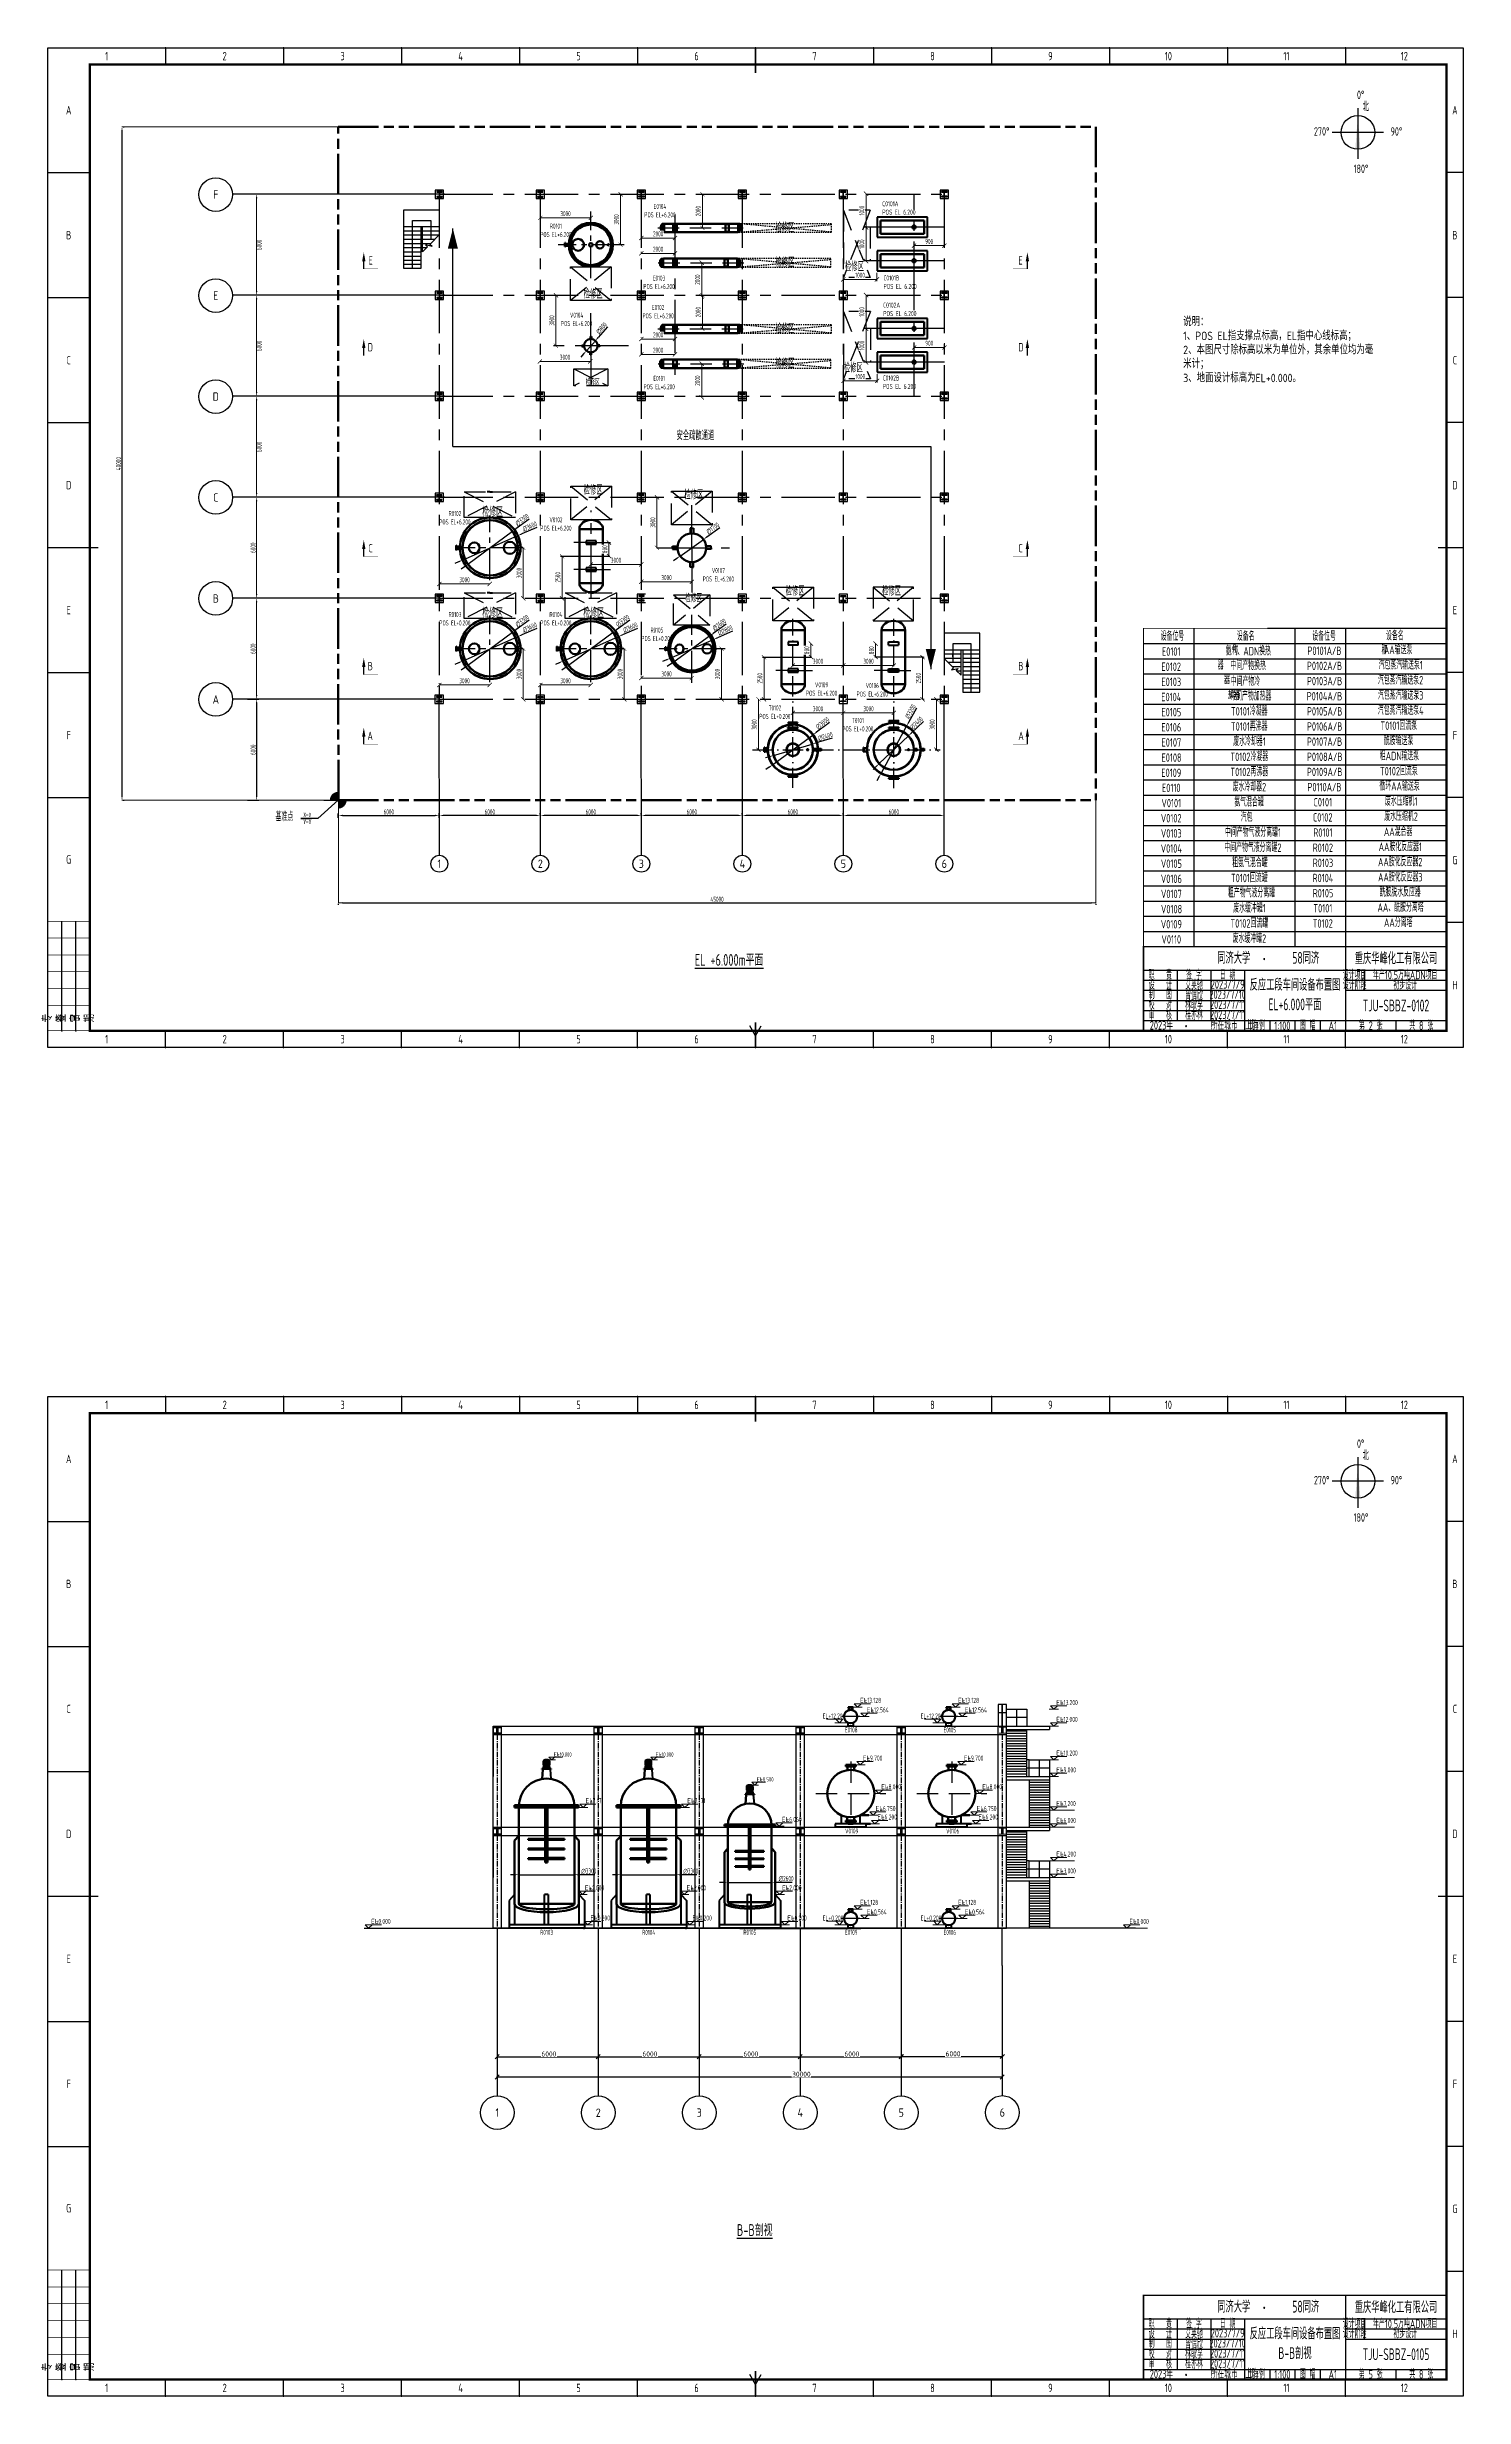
# Model space of a CAD drawing. Header units: millimetres. Extents: x 2250 to 7274, y 852 to 2251.
# Drawn here: x 3299 to 4141, y 855 to 2251 of the extents above; entities that cross this region are included whole.
import ezdxf
from ezdxf.enums import TextEntityAlignment as Align

# ---------------------------------------------------------------- set-up
doc = ezdxf.new("R2010")
doc.units = ezdxf.units.MM
for name, pattern in [('ACAD_ISO09W100', [45, 24, -3, 6, -3, 6, -3]), ('ACAD_ISO10W100', [18, 12, -3, 0, -3]), ('CENTER', [50.8, 31.75, -6.35, 6.35, -6.35]), ('CENTER2', [28.575, 19.05, -3.175, 3.175, -3.175]), ('DASHED', [19.05, 12.7, -6.35]), ('DASHED2', [9.525, 6.35, -3.175]), ('JIS_02_0.7', [1.35, 0.75, -0.6])]:
    doc.linetypes.add(name, pattern=pattern)
for name, color, linetype, lineweight in [('01-设备轮廓（可见）', 1, 'Continuous', 80), ('02-设备轮廓（不可见）', 4, 'JIS_02_0.7', 80), ('03-设备、管口中心线', 170, 'ACAD_ISO10W100', 25), ('05-图框与标题栏', 7, 'Continuous', 25), ('05-楼梯与安全疏散通道', 4, 'Continuous', 25), ('06-网格线、建筑轴线-细实线', 9, 'CENTER', 25), ('07-界区线-粗双点划线', 12, 'ACAD_ISO09W100', 80), ('09-文本', 7, 'Continuous', 25), ('10-工字钢', 5, 'Continuous', 25), ('11-指北针', 7, 'Continuous', 25), ('11-检修区', 8, 'JIS_02_0.7', 25), ('12-建筑物轮廓', 5, 'Continuous', 25), ('13-文本', 7, 'Continuous', 25), ('13-标注', 7, 'Continuous', 15), ('13-标注 @ 1', 7, 'Continuous', 15), ('14-文本', 7, 'Continuous', 25), ('14-文本 @ 1', 7, 'Continuous', 25), ('15-图框与标题栏', 7, 'Continuous', 25), ('16-剖视符号', 1, 'Continuous', 25), ('2-建筑物轮廓', 7, 'Continuous', 25), ('21-基准点', 1, 'Continuous', 25), ('5-中心线', 170, 'CENTER', 25), ('6-楼梯&逃生通道', 4, 'Continuous', 25), ('7-设备基础', 140, 'Continuous', 40), ('8-设备轮廓线', 1, 'Continuous', 80), ('9-文本', 7, 'Continuous', 15), ('9-检修区', 251, 'DASHED', 25), ('平台&栏杆', 4, 'Continuous', 25)]:
    doc.layers.add(name, color=color, linetype=linetype, lineweight=lineweight)
for name, color, linetype, lineweight, true_color in [('14-文本-尺寸标注', 7, 'Continuous', 25, 0x5bc6e1), ('3-网格号', 7, 'Continuous', 25, 0x5bc6e1), ('3-网格号 @ 1', 7, 'Continuous', 25, 0x5bc6e1)]:
    doc.layers.add(name, color=color, linetype=linetype, lineweight=lineweight, true_color=true_color)
doc.layers.add('18-设备一览表', color=7, linetype='Continuous')
doc.styles.add('3-gbcbig', font='gbenor.shx', dxfattribs={"width": 0.7, "height": 3, "bigfont": 'gbcbig.shx'})
doc.styles.add('5-gbcbig', font='gbenor.shx', dxfattribs={"width": 0.7, "height": 5, "bigfont": 'gbcbig.shx'})
doc.styles.add('7-gbcbig', font='gbenor.shx', dxfattribs={"width": 0.7, "height": 7, "bigfont": 'gbcbig.shx'})
doc.styles.add('Dim_Coord', font='txt', dxfattribs={"width": 0.75})
doc.styles.add('HGCAD', font='gbenor.shx', dxfattribs={"width": 0.75, "bigfont": 'gbcbig.shx'})
doc.styles.add('pray-6-cj', font='gbenor.shx', dxfattribs={"width": 0.7, "bigfont": 'gbcbig.shx'})
doc.styles.add('pray-6-gbcbig', font='gbenor.shx', dxfattribs={"width": 0.7, "bigfont": 'gbcbig.shx'})
doc.styles.get("Standard").update_dxf_attribs({"font": 'arial.ttf'})
doc.styles.add('卷心菜', font='gbenor.shx', dxfattribs={"width": 0.75, "bigfont": 'gbcbig.shx'})
doc.styles.add('国标英文+数字', font='gbenor.shx', dxfattribs={"width": 0.7, "height": 3})
doc.styles.add('图纸中的数字及字母', font='gbenor.shx', dxfattribs={"width": 0.7, "height": 3, "bigfont": 'gbcbig.shx'})
doc.styles.add('工程字', font='gbenor.shx', dxfattribs={"bigfont": 'gbcbig.shx'})
doc.dimstyles.new('ISO-25', dxfattribs={"dimtxt": 2.5, "dimasz": 2.5, "dimexe": 1.25, "dimexo": 0.625, "dimtad": 1, "dimtxsty": 'Standard', "dimcen": 2.5, "dimadec": 0, "dimazin": 0, "dimtfac": 1, "dimtmove": 0, "dimatfit": 3, "dimfxl": 0, "dimarcsym": 0})
doc.dimstyles.new('pray-6', dxfattribs={"dimtxt": 3, "dimasz": 2.5, "dimexe": 1.25, "dimexo": 0.625, "dimtad": 1, "dimdec": 0, "dimlfac": 100, "dimtxsty": 'pray-6-cj', "dimcen": 2.5, "dimadec": 0, "dimazin": 0, "dimtfac": 1, "dimtdec": 0, "dimtmove": 0, "dimatfit": 3, "dimfxl": 0, "dimarcsym": 0})
doc.dimstyles.new('runner', dxfattribs={"dimtxt": 3, "dimasz": 2.5, "dimexe": 1, "dimexo": 1, "dimgap": 1, "dimtad": 1, "dimdec": 0, "dimlfac": 50, "dimdsep": 46, "dimtxsty": '图纸中的数字及字母', "dimblk": 'ARCHTICK', "dimcen": 0, "dimclrd": 256, "dimclre": 256, "dimclrt": 256, "dimadec": 0, "dimazin": 0, "dimtfac": 1, "dimtdec": 0, "dimtmove": 0, "dimatfit": 0, "dimfxl": 0, "dimlwd": -1, "dimlwe": -1, "dimarcsym": 0})
doc.dimstyles.new('尺寸标注', dxfattribs={"dimtxt": 3, "dimasz": 2.5, "dimexe": 1, "dimexo": 1, "dimgap": 1, "dimtad": 1, "dimdec": 0, "dimlfac": 100, "dimdsep": 46, "dimtxsty": '图纸中的数字及字母', "dimblk": 'ARCHTICK', "dimcen": 0, "dimclrd": 256, "dimclre": 256, "dimclrt": 256, "dimadec": 0, "dimazin": 0, "dimtfac": 1, "dimtdec": 0, "dimtix": 1, "dimtmove": 0, "dimatfit": 0, "dimfxl": 0, "dimlwd": -1, "dimlwe": -1, "dimarcsym": 0})
doc.dimstyles.new('浙里拆烷', dxfattribs={"dimtxt": 3, "dimasz": 2.5, "dimexe": 0.18, "dimexo": 0.0625, "dimgap": 0.09, "dimtad": 1, "dimtoh": 1, "dimdec": 0, "dimlfac": 100, "dimzin": 0, "dimdsep": 46, "dimtxsty": '工程字', "dimblk": 'OBLIQUE', "dimcen": 2.5, "dimadec": 0, "dimazin": 0, "dimtfac": 1, "dimtdec": 0, "dimtofl": 0, "dimtmove": 0, "dimatfit": 1, "dimfxl": 0, "dimtolj": 1, "dimtzin": 0, "dimarcsym": 0})

msp = doc.modelspace()

# ---------------------------------------------------------------- texts
at = {"layer": '05-图框与标题栏', "attachment_point": 5}
for s, width, gutter_width, heights, insert, char_height, style in [('1', 70.08333, 25, [0], (3334.485, 2245.196), 5, '5-gbcbig'), ('2', 70.08333, 12.5, [0], (3404.568, 2245.196), 5, '5-gbcbig'), ('3', 70.08333, 25, [0], (3474.651, 2245.196), 5, '5-gbcbig'), ('4', 70.08333, 25, [0], (3544.735, 2245.196), 5, '5-gbcbig'), ('5', 70.08333, 25, [0], (3614.818, 2245.196), 5, '5-gbcbig'), ('6', 70.08333, 25, [0], (3684.901, 2245.196), 5, '5-gbcbig'), ('7', 70.08333, 25, [0], (3754.985, 2245.196), 5, '5-gbcbig'), ('8', 70.08333, 25, [0], (3825.068, 2245.196), 5, '5-gbcbig'), ('9', 70.08333, 25, [0], (3895.151, 2245.196), 5, '5-gbcbig'), ('10', 70.08333, 25, [0], (3965.235, 2245.196), 5, '5-gbcbig'), ('11', 70.08333, 25, [0], (4035.318, 2245.196), 5, '5-gbcbig'), ('12', 70.08333, 25, [0], (4105.401, 2245.196), 5, '5-gbcbig'), ('A', 25, 25, [0], (3311.943, 2213.071), 5, '5-gbcbig'), ('A', 10, 25, [0], (4135.443, 2213.071), 5, '5-gbcbig'), ('B', 25, 25, [0], (3311.943, 2138.821), 5, '5-gbcbig'), ('B', 10, 25, [0], (4135.443, 2138.821), 5, '5-gbcbig'), ('C', 25, 25, [0], (3311.943, 2064.571), 5, '5-gbcbig'), ('C', 10, 25, [0], (4135.443, 2064.571), 5, '5-gbcbig'), ('D', 25, 25, [0], (3311.943, 1990.321), 5, '5-gbcbig'), ('D', 10, 25, [0], (4135.443, 1990.321), 5, '5-gbcbig'), ('E', 25, 25, [0], (3311.943, 1916.071), 5, '5-gbcbig'), ('E', 10, 25, [0], (4135.443, 1916.071), 5, '5-gbcbig'), ('F', 25, 25, [0], (3311.943, 1841.821), 5, '5-gbcbig'), ('F', 10, 25, [0], (4135.443, 1841.821), 5, '5-gbcbig'), ('G', 25, 25, [0], (3311.943, 1767.946), 5, '5-gbcbig'), ('G', 10, 25, [0], (4135.443, 1767.571), 5, '5-gbcbig'), ('重庆华峰化工有限公司', 60, 25, [0], (4100.443, 1709.196), 7, '7-gbcbig'), ('职   责', 20, 25, [0], (3960.443, 1699.196), 5, '5-gbcbig'), ('制   图', 20, 25, [0], (3960.443, 1687.558), 5, '5-gbcbig'), ('设   计', 20, 25, [0], (3960.443, 1693.196), 5, '5-gbcbig'), ('艾英驰', 20, 25, [0], (3980.443, 1693.196), 5, '5-gbcbig'), ('曾信欣', 20, 25, [0], (3980.443, 1687.196), 5, '5-gbcbig'), ('签 字', 20, 25, [0], (3980.443, 1699.196), 5, '5-gbcbig'), ('2023/7/10', 20, 25, [0], (4000.443, 1687.696), 5, '5-gbcbig'), ('2023/7/9', 20, 25, [0], (4000.443, 1693.696), 5, '5-gbcbig'), ('日 期', 20, 25, [0], (4000.443, 1699.196), 5, '5-gbcbig'), ('设计项目', 15, 25, [0], (4075.889, 1699.196), 5, '5-gbcbig'), ('设计阶段', 15, 25, [0], (4075.889, 1693.196), 5, '5-gbcbig'), ('H', 10, 25, [0], (4135.443, 1693.321), 5, '5-gbcbig'), ('校   对', 20, 25, [0], (3960.443, 1681.196), 5, '5-gbcbig'), ('审   核', 20, 25, [0], (3960.443, 1675.196), 5, '5-gbcbig'), ('桂亦林', 20, 25, [0], (3980.443, 1675.196), 5, '5-gbcbig'), ('林耿孚', 20, 25, [0], (3980.443, 1681.196), 5, '5-gbcbig'), ('2023/7/11', 20, 25, [0], (4000.443, 1681.696), 5, '5-gbcbig'), ('2023/7/11', 20, 25, [0], (4000.443, 1675.696), 5, '5-gbcbig'), ('TJU-SBBZ-0102', 60, 25, [12.52], (4100.443, 1681.196), 7, '7-gbcbig'), ('1', 70.08333, 25, [0], (3334.485, 1661.196), 5, '5-gbcbig'), ('2', 70.08333, 25, [0], (3404.568, 1661.196), 5, '5-gbcbig'), ('3', 70.08333, 25, [0], (3474.651, 1661.196), 5, '5-gbcbig'), ('4', 70.08333, 25, [0], (3544.735, 1661.196), 5, '5-gbcbig'), ('5', 70.08333, 25, [0], (3614.818, 1661.196), 5, '5-gbcbig'), ('6', 70.08333, 25, [0], (3684.901, 1661.196), 5, '5-gbcbig'), ('7', 70.08333, 25, [0], (3754.985, 1661.196), 5, '5-gbcbig'), ('8', 70.08333, 25, [0], (3825.068, 1661.196), 5, '5-gbcbig'), ('9', 70.08333, 25, [0], (3895.151, 1661.196), 5, '5-gbcbig'), ('10', 70.08333, 25, [0], (3965.235, 1661.196), 5, '5-gbcbig'), ('比 例', 15, 25, [0], (4017.943, 1669.196), 5, '5-gbcbig'), ('1:100', 15, 25, [0], (4032.943, 1669.196), 5, '5-gbcbig'), ('11', 70.08333, 25, [0], (4035.318, 1661.196), 5, '5-gbcbig'), ('图 幅', 15, 25, [0], (4047.943, 1669.196), 5, '5-gbcbig'), ('A1', 14.91667, 25, [0], (4062.901, 1669.196), 5, '5-gbcbig'), ('第 2 张', 30, 25, [0], (4085.443, 1669.196), 5, '5-gbcbig'), ('12', 70.08333, 25, [0], (4105.401, 1661.196), 5, '5-gbcbig'), ('共 8 张', 30, 25, [0], (4115.443, 1669.196), 5, '5-gbcbig'), ('1', 70.08333, 25, [0], (3334.485, 1443.94), 5, '5-gbcbig'), ('2', 70.08333, 12.5, [0], (3404.568, 1443.94), 5, '5-gbcbig'), ('3', 70.08333, 25, [0], (3474.651, 1443.94), 5, '5-gbcbig'), ('4', 70.08333, 25, [0], (3544.735, 1443.94), 5, '5-gbcbig'), ('5', 70.08333, 25, [0], (3614.818, 1443.94), 5, '5-gbcbig'), ('6', 70.08333, 25, [0], (3684.901, 1443.94), 5, '5-gbcbig'), ('7', 70.08333, 25, [0], (3754.985, 1443.94), 5, '5-gbcbig'), ('8', 70.08333, 25, [0], (3825.068, 1443.94), 5, '5-gbcbig'), ('9', 70.08333, 25, [0], (3895.151, 1443.94), 5, '5-gbcbig'), ('10', 70.08333, 25, [0], (3965.235, 1443.94), 5, '5-gbcbig'), ('11', 70.08333, 25, [0], (4035.318, 1443.94), 5, '5-gbcbig'), ('12', 70.08333, 25, [0], (4105.401, 1443.94), 5, '5-gbcbig'), ('A', 25, 25, [0], (3311.943, 1411.815), 5, '5-gbcbig'), ('A', 10, 25, [0], (4135.443, 1411.815), 5, '5-gbcbig'), ('B', 25, 25, [0], (3311.943, 1337.565), 5, '5-gbcbig'), ('B', 10, 25, [0], (4135.443, 1337.565), 5, '5-gbcbig'), ('C', 25, 25, [0], (3311.943, 1263.315), 5, '5-gbcbig'), ('C', 10, 25, [0], (4135.443, 1263.315), 5, '5-gbcbig'), ('D', 25, 25, [0], (3311.943, 1189.065), 5, '5-gbcbig'), ('D', 10, 25, [0], (4135.443, 1189.065), 5, '5-gbcbig'), ('E', 25, 25, [0], (3311.943, 1114.815), 5, '5-gbcbig'), ('E', 10, 25, [0], (4135.443, 1114.815), 5, '5-gbcbig'), ('F', 25, 25, [0], (3311.943, 1040.565), 5, '5-gbcbig'), ('F', 10, 25, [0], (4135.443, 1040.565), 5, '5-gbcbig'), ('G', 25, 25, [0], (3311.943, 966.69), 5, '5-gbcbig'), ('G', 10, 25, [0], (4135.443, 966.315), 5, '5-gbcbig'), ('重庆华峰化工有限公司', 60, 25, [0], (4100.443, 907.94), 7, '7-gbcbig'), ('职   责', 20, 25, [0], (3960.443, 897.94), 5, '5-gbcbig'), ('设   计', 20, 25, [0], (3960.443, 891.94), 5, '5-gbcbig'), ('艾英驰', 20, 25, [0], (3980.443, 891.94), 5, '5-gbcbig'), ('签 字', 20, 25, [0], (3980.443, 897.94), 5, '5-gbcbig'), ('2023/7/9', 20, 25, [0], (4000.443, 892.44), 5, '5-gbcbig'), ('日 期', 20, 25, [0], (4000.443, 897.94), 5, '5-gbcbig'), ('设计项目', 15, 25, [0], (4075.889, 897.94), 5, '5-gbcbig'), ('设计阶段', 15, 25, [0], (4075.889, 891.94), 5, '5-gbcbig'), ('H', 10, 25, [0], (4135.443, 892.065), 5, '5-gbcbig'), ('校   对', 20, 25, [0], (3960.443, 879.94), 5, '5-gbcbig'), ('制   图', 20, 25, [0], (3960.443, 886.303), 5, '5-gbcbig'), ('林耿孚', 20, 25, [0], (3980.443, 879.94), 5, '5-gbcbig'), ('曾信欣', 20, 25, [0], (3980.443, 885.94), 5, '5-gbcbig'), ('2023/7/10', 20, 25, [0], (4000.443, 886.44), 5, '5-gbcbig'), ('2023/7/11', 20, 25, [0], (4000.443, 880.44), 5, '5-gbcbig'), ('TJU-SBBZ-0105', 60, 25, [12.52], (4100.443, 879.94), 7, '7-gbcbig'), ('审   核', 20, 25, [0], (3960.443, 873.94), 5, '5-gbcbig'), ('桂亦林', 20, 25, [0], (3980.443, 873.94), 5, '5-gbcbig'), ('2023/7/11', 20, 25, [0], (4000.443, 874.44), 5, '5-gbcbig'), ('比 例', 15, 25, [0], (4017.943, 867.94), 5, '5-gbcbig'), ('1:100', 15, 25, [0], (4032.943, 867.94), 5, '5-gbcbig'), ('图 幅', 15, 25, [0], (4047.943, 867.94), 5, '5-gbcbig'), ('A1', 14.91667, 25, [0], (4062.901, 867.94), 5, '5-gbcbig'), ('第 5 张', 30, 25, [0], (4085.443, 867.94), 5, '5-gbcbig'), ('共 8 张', 30, 25, [0], (4115.443, 867.94), 5, '5-gbcbig'), ('1', 70.08333, 25, [0], (3334.485, 859.94), 5, '5-gbcbig'), ('2', 70.08333, 25, [0], (3404.568, 859.94), 5, '5-gbcbig'), ('3', 70.08333, 25, [0], (3474.651, 859.94), 5, '5-gbcbig'), ('4', 70.08333, 25, [0], (3544.735, 859.94), 5, '5-gbcbig'), ('5', 70.08333, 25, [0], (3614.818, 859.94), 5, '5-gbcbig'), ('6', 70.08333, 25, [0], (3684.901, 859.94), 5, '5-gbcbig'), ('7', 70.08333, 25, [0], (3754.985, 859.94), 5, '5-gbcbig'), ('8', 70.08333, 25, [0], (3825.068, 859.94), 5, '5-gbcbig'), ('9', 70.08333, 25, [0], (3895.151, 859.94), 5, '5-gbcbig'), ('10', 70.08333, 25, [0], (3965.235, 859.94), 5, '5-gbcbig'), ('11', 70.08333, 25, [0], (4035.318, 859.94), 5, '5-gbcbig'), ('12', 70.08333, 25, [0], (4105.401, 859.94), 5, '5-gbcbig')]:
    msp.add_mtext_dynamic_manual_height_columns(s, width=width, gutter_width=gutter_width, heights=heights, dxfattribs=dict(at, insert=insert, char_height=char_height, style=style))
at = {"layer": '05-图框与标题栏'}
for s, insert, char_height, width, attachment_point, style in [('\\pi5.78018;同济大学             ', (3988.471, 1709.471), 7, 32.2593, 4, '7-gbcbig'), ('58同济          ', (4046.812, 1709.471), 7, 32.2593, 5, '7-gbcbig'), (' 2023{\\W0.8;年          所在城市  上海}', (3951.918, 1669.353), 5, 67.52949, 4, '5-gbcbig'), ('{\\fFangSong|b0|i0|c134|p49;\\W0.8;·}', (3973.013, 1671.332), 5, 18.9039, 1, '5-gbcbig'), ('\\pi5.78018;同济大学             ', (3988.471, 908.216), 7, 32.2593, 4, '7-gbcbig'), ('58同济          ', (4046.812, 908.216), 7, 32.2593, 5, '7-gbcbig'), (' 2023{\\W0.8;年          所在城市  上海}', (3951.918, 868.098), 5, 67.52949, 4, '5-gbcbig'), ('{\\fFangSong|b0|i0|c134|p49;\\W0.8;·}', (3973.013, 870.077), 5, 18.9039, 1, '5-gbcbig')]:
    msp.add_mtext(s, dxfattribs=dict(at, insert=insert, char_height=char_height, width=width, attachment_point=attachment_point, style=style))
at = {"layer": '05-图框与标题栏', "char_height": 5, "width": 31.50651, "attachment_point": 1}
for insert in [(4019.437, 1711.199), (4019.437, 909.944)]:
    msp.add_mtext('{\\fFangSong|b0|i0|c134|p49;\\W0.8;·}', dxfattribs=dict(at, insert=insert))
at = {"layer": '05-图框与标题栏', "char_height": 5, "attachment_point": 5, "rotation": 90, "style": '工程字'}
for s, insert in [('专业', (3303.61, 1673.696)), ('签字', (3311.943, 1673.696)), ('日期', (3320.276, 1673.696)), ('专业', (3303.61, 872.44)), ('签字', (3311.943, 872.44)), ('日期', (3320.276, 872.44))]:
    msp.add_mtext_dynamic_manual_height_columns(s, width=8.33333, gutter_width=25, heights=[0], dxfattribs=dict(at, insert=insert))
at = {"layer": '09-文本', "char_height": 5, "attachment_point": 5, "style": '5-gbcbig'}
for s, width, gutter_width, insert in [('年产10.5万吨ADN项目', 49.05992, 35, (4105.913, 1699.196)), ('初步设计', 48.99992, 12.5, (4105.943, 1693.196)), ('年产10.5万吨ADN项目', 49.05992, 35, (4105.913, 897.94)), ('初步设计', 48.99992, 12.5, (4105.943, 891.94))]:
    msp.add_mtext_dynamic_manual_height_columns(s, width=width, gutter_width=gutter_width, heights=[0], dxfattribs=dict(at, insert=insert))
at = {"layer": '11-检修区', "style": '卷心菜'}
for width, gutter_width, insert, char_height, attachment_point in [(18.42807, 25, (3743.091, 2140.63), 5, 9), (18.42807, 25, (3743.091, 2119.899), 5, 9), (18.42807, 25, (3617.822, 2106.16), 5, 1), (18.42807, 25, (3743.091, 2080.63), 5, 9), (13.34045, 18.098, (3619.152, 2053.161), 3.6196, 1), (18.42807, 25, (3743.091, 2059.899), 5, 9), (18.42807, 25, (3617.86, 1989.722), 5, 1), (18.42807, 25, (3677.651, 1986.879), 5, 1), (18.42807, 25, (3737.842, 1929.722), 5, 1), (18.42807, 25, (3806.356, 1929.722), 5, 3)]:
    msp.add_mtext_dynamic_manual_height_columns('检修区', width=width, gutter_width=gutter_width, heights=[0], dxfattribs=dict(at, insert=insert, char_height=char_height, attachment_point=attachment_point))
at = {"layer": '13-文本', "char_height": 3, "attachment_point": 5, "style": '国标英文+数字'}
for s, width, heights, insert in [('E0104\\PPOS EL+6.200', 20.34727, [8], (3663.185, 2153.395)), ('E0103\\PPOS EL+6.200', 20.34727, [8], (3662.611, 2110.82)), ('E0102\\PPOS EL+6.200', 20.34727, [8], (3662.08, 2093.403)), ('E0101\\PPOS EL+6.200', 20.34727, [8], (3662.728, 2051.254)), ('R0102\\PPOS EL+6.200', 23.22389, [0], (3541.362, 1970.945)), ('V0102\\PPOS EL+6.200', 23.22389, [0], (3601.406, 1967.253)), ('R0103\\PPOS EL+0.200', 23.22389, [0], (3541.362, 1910.945)), ('R0104\\PPOS EL+0.200', 23.22389, [0], (3601.362, 1910.945)), ('R0105\\PPOS EL+0.200', 23.22389, [0], (3661.362, 1901.705)), ('V0109\\PPOS EL+6.200', 23.22389, [0], (3759.221, 1869.225)), ('V0106\\PPOS EL+6.200', 23.22389, [0], (3789.327, 1868.723)), ('E0108', 20.34727, [0], (3776.842, 1250.82)), ('E0105', 20.34727, [0], (3835.368, 1250.82)), ('V0109', 20.34727, [0], (3777.093, 1190.788)), ('V0106', 20.34727, [0], (3837.093, 1190.788)), ('R0103', 20.34727, [0], (3595.838, 1130.586)), ('R0104', 20.34727, [0], (3656.464, 1130.586)), ('R0105', 20.34727, [0], (3716.58, 1130.586)), ('E0109', 20.34727, [0], (3776.842, 1130.586)), ('E0106', 20.34727, [0], (3835.368, 1130.586))]:
    msp.add_mtext_dynamic_manual_height_columns(s, width=width, gutter_width=25, heights=heights, dxfattribs=dict(at, insert=insert))
at = {"layer": '13-标注', "style": '工程字', "width": 0.75}
for tag, p in [('EL+12.200', (3759.841, 1260.59)), ('EL+12.200', (3818.058, 1260.59)), ('EL+0.200', (3759.841, 1140.588)), ('EL+0.200', (3818.058, 1140.588))]:
    msp.add_attdef(tag, text='0.300', height=3, dxfattribs=at).set_placement(p, align=Align.TOP_LEFT)
at = {"layer": '14-文本', "attachment_point": 1, "style": '卷心菜'}
for s, width, insert, char_height in [('0%%D', 8.83739, (4077.257, 2224.701), 5), ('北', 11.82938, (4080.652, 2217.524), 5), ('270%%D', 7.76795, (4051.707, 2202.943), 5), ('90%%D', 7.76795, (4097.23, 2202.943), 5), ('180%%D', 8.83739, (4075.269, 2180.783), 5), ('C0101A\\PPOS EL 6.200', 25.1908, (3795.27, 2158.985), 3), ('C0102A\\PPOS EL 6.200', 25.1908, (3795.819, 2098.738), 3), ('0%%D', 8.83739, (4077.257, 1423.445), 5), ('北', 11.82938, (4080.652, 1416.269), 5), ('270%%D', 7.76795, (4051.707, 1401.688), 5), ('90%%D', 7.76795, (4097.23, 1401.688), 5), ('180%%D', 8.83739, (4075.269, 1379.527), 5)]:
    msp.add_mtext_dynamic_manual_height_columns(s, width=width, gutter_width=25, heights=[0], dxfattribs=dict(at, insert=insert, char_height=char_height))
at = {"layer": '14-文本', "ltscale": 0.1, "char_height": 7, "attachment_point": 1, "style": 'HGCAD'}
for s, insert in [('{\\LEL +6.000m平面}', (3683.845, 1711.75)), ('{\\LB-B剖视}', (3708.881, 957.215))]:
    msp.add_mtext_dynamic_manual_height_columns(s, width=106.66507, gutter_width=15, heights=[0], dxfattribs=dict(at, insert=insert))
at = {"layer": '14-文本 @ 1', "insert": (3974.027, 2089.814), "char_height": 5, "width": 114.15571, "attachment_point": 1, "style": '工程字'}
msp.add_mtext('说明：\\P1、POS EL指支撑点标高，EL指中心线标高；\\P2、本图尺寸除标高以米为单位外，其余单位均为毫米计；\\P3、地面设计标高为EL+0.000。', dxfattribs=at)
at = {"layer": '14-文本-尺寸标注', "lineweight": 25, "char_height": 5, "width": 15, "attachment_point": 5, "style": 'pray-6-cj'}
for s, insert in [('{\\W1;1}', (3532.121, 1765.395)), ('{\\W1;2}', (3592.121, 1765.399)), ('{\\W1;3}', (3652.121, 1765.395)), ('{\\W1;4}', (3712.129, 1765.395)), ('{\\W1;5}', (3772.129, 1765.395)), ('{\\W1;6}', (3832.121, 1765.395))]:
    msp.add_mtext(s, dxfattribs=dict(at, insert=insert))
at = {"layer": '15-图框与标题栏', "char_height": 7, "width": 60, "attachment_point": 5, "style": 'pray-6-gbcbig'}
for s, insert in [('反应工段车间设备布置图\\PEL+6.000平面', (4040.443, 1687.683)), ('反应工段车间设备布置图\\PB-B剖视', (4040.443, 886.467))]:
    msp.add_mtext(s, dxfattribs=dict(at, insert=insert))
at = {"layer": '16-剖视符号', "ltscale": 0.5, "char_height": 5, "width": 7.99568, "style": 'pray-6-cj'}
for s, insert, attachment_point in [('E', (3492.621, 2121.293), 9), ('E', (3876.096, 2121.293), 7), ('D', (3492.621, 2069.714), 9), ('D', (3876.096, 2069.714), 7), ('C', (3492.621, 1950.375), 9), ('C', (3876.096, 1950.375), 7), ('B', (3492.621, 1880.306), 9), ('B', (3876.096, 1880.306), 7), ('A', (3492.621, 1838.845), 9), ('A', (3876.096, 1838.845), 7)]:
    msp.add_mtext(s, dxfattribs=dict(at, insert=insert, attachment_point=attachment_point))
at = {"layer": '18-设备一览表', "char_height": 5, "attachment_point": 1, "style": '5-gbcbig'}
for s, width, gutter_width, heights, insert in [('\\pi5.15533;设备位号', 20, 12.5, [6], (3955.495, 1902.95, 162)), ('\\pi2.61673;设备名称', 15, 12.5, [6], (4003.279, 1902.949, 162)), ('\\pi5.15533;设备位号', 20, 12.5, [6], (4045.582, 1902.95, 162)), ('\\pi2.61673;设备名称', 15, 12.5, [6], (4091.863, 1903.238, 162)), ('\\pi5.53741;E0102', 20, 12.5, [6], (3955.495, 1884.95, 144)), ('\\pi5.91667;E0101', 20, 12.5, [6], (3955.495, 1893.95, 153)), ('\\pi4.70959;氨气、ADN换热器', 31.72738, 12.5, [6], (3994.552, 1894.191, 153)), ('\\pi3.84199;中间产物换热器', 24.9395, 12.5, [6], (3998.273, 1885.555, 144)), ('\\pi2.27083;P0101A/B', 20, 12.5, [6], (4045.582, 1894.431, -9)), ('\\pi10.69168;汽包蒸汽输送泵1', 40.04573, 12.5, [6], (4079.402, 1885.915, -18)), ('\\pi13.85283;AA输送泵', 40.04573, 12.5, [6], (4079.402, 1894.915, -9)), ('\\pi5.56459;E0103', 20, 12.5, [6], (3955.495, 1875.95, 135)), ('\\pi1.66016;中间产物冷却器', 20.57584, 9.348, [6], (4000.548, 1876.1, 135)), ('\\pi5.47917;E0104', 20, 12.5, [6], (3955.495, 1866.95, 126)), ('\\pi5.56459;E0105', 20, 12.5, [6], (3955.495, 1857.95, 117)), ('\\pi11.39511;中间产物加热器', 40.04573, 12.5, [6], (3990.557, 1867.434, 126)), ('\\pi11.81116;T0101冷凝器', 40.04573, 12.5, [6], (3990.557, 1858.434, 117)), ('\\pi5.55266;E0106', 20, 12.5, [6], (3955.495, 1848.95, 108)), ('\\pi11.81116;T0101回流泵', 40.04573, 12.5, [6], (4079.402, 1849.915, -54)), ('\\pi5.625;E0107', 20, 12.5, [6], (3955.495, 1839.95, 99)), ('\\pi5.625;E0108', 20, 12.5, [6], (3955.495, 1830.95, 90)), ('\\pi13.20087;废水冷却器1', 40.04573, 12.5, [6], (3990.557, 1840.434, 99)), ('\\pi11.43585;粗ADN输送泵', 40.04573, 12.5, [6], (4079.402, 1831.915, -72)), ('\\pi13.80779;酰胺输送泵', 40.04573, 12.5, [6], (4079.402, 1840.915, -63)), ('\\pi5.52059;E0109', 20, 12.5, [6], (3955.495, 1821.95, 81)), ('\\pi11.51949;T0102回流泵', 40.04573, 12.5, [6], (4079.402, 1822.915, -81)), ('\\pi5.625;V0101', 20, 12.5, [6], (3955.495, 1803.95, 63)), ('\\pi5.91552;E0110', 20, 12.5, [6], (3955.495, 1812.95, 72)), ('\\pi12.82161;废水冷却器2', 40.04573, 12.5, [6], (3990.557, 1813.434, 72)), ('\\pi13.82709;氨气混合罐', 40.04573, 12.5, [6], (3990.557, 1804.434, 63)), ('\\pi5.84871;C0101', 20, 12.5, [6], (4045.615, 1804.43, -63)), ('\\pi11.18279;循环AA输送泵', 40.04573, 12.5, [6], (4079.402, 1813.915, -90)), ('\\pi13.20087;废水压缩机1', 40.04573, 12.5, [6], (4080.677, 1804.914, -54)), ('\\pi5.24575;V0102', 20, 12.5, [6], (3955.495, 1794.95, 54)), ('\\pi8.27899;中间产物气液分离罐1', 40.04573, 12.5, [6], (3990.557, 1786.434, 45)), ('\\pi17.66808;汽包', 40.04573, 12.5, [6], (3990.557, 1795.434, 54)), ('\\pi5.46946;C0102', 20, 12.5, [6], (4045.615, 1795.43, -54)), ('\\pi13.85283;AA混合器', 40.04573, 12.5, [6], (4079.402, 1786.915, -99)), ('\\pi12.82161;废水压缩机2', 40.04573, 12.5, [6], (4080.677, 1795.915, -81)), ('\\pi5.1875;V0104', 20, 12.5, [6], (3955.495, 1776.95, 36)), ('\\pi5.27293;V0103', 20, 12.5, [6], (3955.495, 1785.95, 45)), ('\\pi5.77083;R0101', 20, 12.5, [6], (4045.582, 1786.431, -99)), ('\\pi10.73671;AA胺化反应器1', 40.04573, 12.5, [6], (4079.402, 1777.915, -108)), ('\\pi5.27293;V0105', 20, 12.5, [6.301], (3955.495, 1767.95, 27)), ('\\pi11.84976;T0101回流罐', 40.04573, 12.5, [6], (3990.557, 1759.434, 18)), ('\\pi12.5725;粗氨气混合罐', 40.04573, 12.5, [6], (3990.557, 1768.434, 27)), ('\\pi10.35746;AA胺化反应器2', 40.04573, 12.5, [6], (4079.402, 1768.915, -117)), ('\\pi10.38464;AA胺化反应器3', 40.04573, 12.5, [6], (4079.402, 1759.915, -126)), ('\\pi5.26099;V0106', 20, 12.5, [6], (3955.495, 1758.95, 18)), ('\\pi5.33333;V0107', 20, 12.5, [6], (3955.495, 1749.95, 9)), ('\\pi10.0247;粗产物气液分离罐', 40.04573, 12.5, [6], (3990.557, 1750.434, 9)), ('\\pi11.26;酰胺脱水反应器', 40.04573, 12.5, [6], (4079.402, 1750.915, -135)), ('\\pi5.22893;V0109', 20, 12.5, [6], (3955.495, 1731.949, 9)), ('\\pi5.33333;V0108', 20, 12.5, [6], (3955.495, 1740.949, 9)), ('\\pi11.5581;T0102回流罐', 40.04573, 12.5, [6], (3990.557, 1732.432, 18)), ('\\pi13.20087;废水缓冲罐1', 40.04573, 12.5, [6], (3990.557, 1741.434)), ('\\pi5.39158;T0102', 20, 12.5, [6.151], (4045.582, 1732.431, -153)), ('\\pi5.77083;T0101', 20, 12.5, [6], (4045.582, 1741.431, -144)), ('\\pi10.06974;AA、酰胺分离塔', 40.04573, 12.5, [6], (4079.402, 1741.915, -144)), ('\\pi13.89143;AA分离塔', 40.04573, 12.5, [6], (4079.402, 1732.915, -153)), ('\\pi5.62385;V0110', 20, 12.5, [6], (3955.495, 1722.949, 18)), ('\\pi12.82161;废水缓冲罐2', 40.04573, 12.5, [6], (3990.557, 1723.434, -9))]:
    msp.add_mtext_dynamic_manual_height_columns(s, width=width, gutter_width=gutter_width, heights=heights, dxfattribs=dict(at, insert=insert))
at = {"layer": '18-设备一览表'}
note = msp.add_mtext_dynamic_manual_height_columns('\\pi1.97917;P0102A/B\\P\\pi10;', width=20, gutter_width=12.5, heights=[6, 0], dxfattribs=dict(at, insert=(4045.582, 1885.431, -18), char_height=5, attachment_point=1, style='5-gbcbig'))
for column, words in zip(note.columns.linked_columns, ['\\pi10;']):
    column.text = words
note = msp.add_mtext_dynamic_manual_height_columns('\\pi1.97917;P0103A/B\\P\\pi10;', width=20, gutter_width=12.5, heights=[6, 0], dxfattribs=dict(at, insert=(4045.582, 1876.431, -27), char_height=5, attachment_point=1, style='5-gbcbig'))
for column, words in zip(note.columns.linked_columns, ['\\pi10;']):
    column.text = words
note = msp.add_mtext_dynamic_manual_height_columns('\\pi10.3124;汽包蒸汽输送泵2\\P', width=40.04573, gutter_width=12.5, heights=[6, 0], dxfattribs=dict(at, insert=(4079.402, 1876.915, -27), char_height=5, attachment_point=1, style='5-gbcbig'))
for column, words in zip(note.columns.linked_columns, ['\\pi30.03429;']):
    column.text = words
note = msp.add_mtext_dynamic_manual_height_columns('\\pi1.83333;P0104A/B\\P\\pi10;', width=20, gutter_width=12.5, heights=[6, 0], dxfattribs=dict(at, insert=(4045.582, 1867.431, -36), char_height=5, attachment_point=1, style='5-gbcbig'))
for column, words in zip(note.columns.linked_columns, ['\\pi10;']):
    column.text = words
note = msp.add_mtext_dynamic_manual_height_columns('\\pi1.97917;P0105A/B\\P\\pi10;', width=20, gutter_width=12.5, heights=[6, 0], dxfattribs=dict(at, insert=(4045.582, 1858.431, -45), char_height=5, attachment_point=1, style='5-gbcbig'))
for column, words in zip(note.columns.linked_columns, ['\\pi10;']):
    column.text = words
note = msp.add_mtext_dynamic_manual_height_columns('\\pi10.2542;汽包蒸汽输送泵4\\P', width=40.04573, gutter_width=12.5, heights=[6, 0], dxfattribs=dict(at, insert=(4079.402, 1858.915, -45), char_height=5, attachment_point=1, style='5-gbcbig'))
for column, words in zip(note.columns.linked_columns, ['\\pi30.03429;']):
    column.text = words
note = msp.add_mtext_dynamic_manual_height_columns('\\pi10.3396;汽包蒸汽输送泵3\\P', width=40.04573, gutter_width=12.5, heights=[6, 0], dxfattribs=dict(at, insert=(4079.402, 1867.915, -36), char_height=5, attachment_point=1, style='5-gbcbig'))
for column, words in zip(note.columns.linked_columns, ['\\pi30.03429;']):
    column.text = words
note = msp.add_mtext_dynamic_manual_height_columns('\\pi11.81115;T0101再沸器\\P', width=40.04573, gutter_width=12.5, heights=[6, 0], dxfattribs=dict(at, insert=(3990.557, 1849.434, 108), char_height=5, attachment_point=1, style='5-gbcbig'))
for column, words in zip(note.columns.linked_columns, ['\\pi30.03429;']):
    column.text = words
note = msp.add_mtext_dynamic_manual_height_columns('\\pi1.97917;P0106A/B\\P\\pi10;', width=20, gutter_width=12.5, heights=[6, 0], dxfattribs=dict(at, insert=(4045.582, 1849.431, -54), char_height=5, attachment_point=1, style='5-gbcbig'))
for column, words in zip(note.columns.linked_columns, ['\\pi10;']):
    column.text = words
note = msp.add_mtext_dynamic_manual_height_columns('\\pi11.5195;T0102冷凝器\\P', width=40.04573, gutter_width=12.5, heights=[6, 0], dxfattribs=dict(at, insert=(3990.557, 1831.434, 90), char_height=5, attachment_point=1, style='5-gbcbig'))
for column, words in zip(note.columns.linked_columns, ['\\pi30.03429;']):
    column.text = words
note = msp.add_mtext_dynamic_manual_height_columns('\\pi1.97917;P0107A/B\\P\\pi10;', width=20, gutter_width=12.5, heights=[6, 0], dxfattribs=dict(at, insert=(4045.582, 1840.431, -63), char_height=5, attachment_point=1, style='5-gbcbig'))
for column, words in zip(note.columns.linked_columns, ['\\pi10;']):
    column.text = words
note = msp.add_mtext_dynamic_manual_height_columns('\\pi1.97917;P0108A/B\\P\\pi10;', width=20, gutter_width=12.5, heights=[6, 0], dxfattribs=dict(at, insert=(4045.582, 1831.431, -72), char_height=5, attachment_point=1, style='5-gbcbig'))
for column, words in zip(note.columns.linked_columns, ['\\pi10;']):
    column.text = words
note = msp.add_mtext_dynamic_manual_height_columns('\\pi11.5195;T0102再沸器\\P', width=40.04573, gutter_width=12.5, heights=[6, 0], dxfattribs=dict(at, insert=(3990.557, 1822.434, 81), char_height=5, attachment_point=1, style='5-gbcbig'))
for column, words in zip(note.columns.linked_columns, ['\\pi30.03429;']):
    column.text = words
note = msp.add_mtext_dynamic_manual_height_columns('\\pi1.97407;P0109A/B\\P\\pi10;', width=20, gutter_width=12.5, heights=[6, 0], dxfattribs=dict(at, insert=(4045.582, 1822.431, -81), char_height=5, attachment_point=1, style='5-gbcbig'))
for column, words in zip(note.columns.linked_columns, ['\\pi10;']):
    column.text = words
note = msp.add_mtext_dynamic_manual_height_columns('\\pi2.27083;P0110A/B\\P\\pi10;', width=20, gutter_width=12.5, heights=[6, 0], dxfattribs=dict(at, insert=(4045.582, 1813.431, -90), char_height=5, attachment_point=1, style='5-gbcbig'))
for column, words in zip(note.columns.linked_columns, ['\\pi10;']):
    column.text = words
note = msp.add_mtext_dynamic_manual_height_columns('\\pi7.89975;中间产物气液分离罐2\\P', width=40.04573, gutter_width=12.5, heights=[6, 0], dxfattribs=dict(at, insert=(3990.557, 1777.434, 36), char_height=5, attachment_point=1, style='5-gbcbig'))
for column, words in zip(note.columns.linked_columns, ['\\pi30.03429;']):
    column.text = words
note = msp.add_mtext_dynamic_manual_height_columns('\\pi5.39158;R0102\\P\\pi10;', width=20, gutter_width=12.5, heights=[6, 0], dxfattribs=dict(at, insert=(4045.582, 1777.431, -108), char_height=5, attachment_point=1, style='5-gbcbig'))
for column, words in zip(note.columns.linked_columns, ['\\pi10;']):
    column.text = words
note = msp.add_mtext_dynamic_manual_height_columns('\\pi5.33333;R0104\\P\\pi10;', width=20, gutter_width=12.5, heights=[6, 0], dxfattribs=dict(at, insert=(4045.582, 1759.431, -126), char_height=5, attachment_point=1, style='5-gbcbig'))
for column, words in zip(note.columns.linked_columns, ['\\pi10;']):
    column.text = words
note = msp.add_mtext_dynamic_manual_height_columns('\\pi5.41876;R0103\\P\\pi10;', width=20, gutter_width=12.5, heights=[6, 0], dxfattribs=dict(at, insert=(4045.582, 1768.431, -117), char_height=5, attachment_point=1, style='5-gbcbig'))
for column, words in zip(note.columns.linked_columns, ['\\pi10;']):
    column.text = words
note = msp.add_mtext_dynamic_manual_height_columns('\\pi5.41876;R0105\\P\\pi10;', width=20, gutter_width=12.5, heights=[6, 0], dxfattribs=dict(at, insert=(4045.582, 1750.431, -135), char_height=5, attachment_point=1, style='5-gbcbig'))
for column, words in zip(note.columns.linked_columns, ['\\pi10;']):
    column.text = words
at = {"layer": '21-基准点', "insert": (3440.029, 1793.199), "char_height": 5, "width": 12.33027, "attachment_point": 5, "style": 'pray-6-cj'}
msp.add_mtext('{\\C0;基准点}', dxfattribs=at)
at = {"layer": '3-网格号 @ 1', "char_height": 5, "width": 17.56965, "attachment_point": 5, "style": '工程字'}
for s, insert in [('F', (3399.298, 2162.925)), ('E', (3399.299, 2102.924)), ('D', (3399.299, 2042.924)), ('C', (3399.337, 1982.995)), ('B', (3399.337, 1922.995)), ('A', (3399.337, 1862.995)), ('1', (3566.538, 1023.483)), ('1', (3566.538, 1023.483)), ('2', (3626.538, 1023.42)), ('2', (3626.538, 1023.42)), ('3', (3686.538, 1023.483)), ('3', (3686.538, 1023.483)), ('4', (3746.538, 1023.483)), ('4', (3746.538, 1023.483)), ('5', (3806.538, 1023.483)), ('5', (3806.538, 1023.483)), ('6', (3866.581, 1023.556))]:
    msp.add_mtext(s, dxfattribs=dict(at, insert=insert))
at = {"layer": '6-楼梯&逃生通道', "insert": (3672.975, 2022.195), "char_height": 5, "attachment_point": 1, "style": '卷心菜'}
msp.add_mtext_dynamic_manual_height_columns('安全疏散通道', width=36.73107, gutter_width=25, heights=[0], dxfattribs=at)
at = {"layer": '9-文本', "char_height": 3, "attachment_point": 5, "rotation": 90, "style": 'pray-6-cj'}
for insert in [(3425.038, 2133.052), (3425.038, 2073.052), (3425.038, 2013.052), (3421.451, 1953.13), (3421.451, 1893.13)]:
    msp.add_mtext('6000', dxfattribs=dict(at, insert=insert))

# ---------------------------------------------------------------- blocks, each defined once
blk = doc.blocks.new('_Oblique')
at = {"color": 0, "linetype": 'ByBlock', "lineweight": -2}
blk.add_line((-0.5, -0.5), (0.5, 0.5), dxfattribs=at)
blk = doc.blocks.new('*D46')
at = {"layer": '13-标注', "color": 0, "lineweight": -2, "ltscale": 0.1, "transparency": 16777216}
for p, q in [((3566.5, 1056.8), (3566.5, 1056.9)), ((3566.5, 1056.7), (3626.5, 1056.7)), ((3626.5, 1056.8), (3626.5, 1056.9))]:
    blk.add_line(p, q, dxfattribs=at)
at = {"layer": 'Defpoints', "color": 0, "ltscale": 0.1, "transparency": 16777216}
for p in [(3566.5, 1056.7), (3626.5, 1056.7), (3626.5, 1056.7)]:
    blk.add_point(p, dxfattribs=at)
at = {"layer": '13-标注', "color": 0, "lineweight": -2, "ltscale": 0.1, "transparency": 16777216, "xscale": 2.5, "yscale": 2.5, "zscale": 2.5, "rotation": 180}
blk.add_blockref('_Oblique', (3566.5, 1056.7), dxfattribs=at)
at = {"layer": '13-标注', "color": 0, "lineweight": -2, "ltscale": 0.1, "transparency": 16777216, "xscale": 2.5, "yscale": 2.5, "zscale": 2.5}
blk.add_blockref('_Oblique', (3626.5, 1056.7), dxfattribs=at)
at = {"layer": '13-标注', "color": 0, "ltscale": 0.1, "transparency": 16777216, "insert": (3597.2, 1058.3), "char_height": 3, "attachment_point": 5, "style": '工程字', "bg_fill": 3, "box_fill_scale": 1.1, "bg_fill_color": 256, "bg_fill_true_color": 13158600, "bg_fill_transparency": 0}
blk.add_mtext('\\A1;6000', dxfattribs=at)
blk = doc.blocks.new('*D40')
at = {"layer": '13-标注', "color": 0, "lineweight": -2, "ltscale": 0.1, "transparency": 16777216}
for p, q in [((3626.5, 1056.8), (3626.5, 1056.9)), ((3626.5, 1056.7), (3686.5, 1056.7)), ((3686.5, 1056.8), (3686.5, 1056.9))]:
    blk.add_line(p, q, dxfattribs=at)
at = {"layer": 'Defpoints', "color": 0, "ltscale": 0.1, "transparency": 16777216}
for p in [(3626.5, 1056.7), (3686.5, 1056.7), (3686.5, 1056.7)]:
    blk.add_point(p, dxfattribs=at)
at = {"layer": '13-标注', "color": 0, "lineweight": -2, "ltscale": 0.1, "transparency": 16777216, "xscale": 2.5, "yscale": 2.5, "zscale": 2.5, "rotation": 180}
blk.add_blockref('_Oblique', (3626.5, 1056.7), dxfattribs=at)
at = {"layer": '13-标注', "color": 0, "lineweight": -2, "ltscale": 0.1, "transparency": 16777216, "xscale": 2.5, "yscale": 2.5, "zscale": 2.5}
blk.add_blockref('_Oblique', (3686.5, 1056.7), dxfattribs=at)
at = {"layer": '13-标注', "color": 0, "ltscale": 0.1, "transparency": 16777216, "insert": (3657.2, 1058.3), "char_height": 3, "attachment_point": 5, "style": '工程字', "bg_fill": 3, "box_fill_scale": 1.1, "bg_fill_color": 256, "bg_fill_true_color": 13158600, "bg_fill_transparency": 0}
blk.add_mtext('\\A1;6000', dxfattribs=at)
blk = doc.blocks.new('*D41')
at = {"layer": '13-标注', "color": 0, "lineweight": -2, "ltscale": 0.1, "transparency": 16777216}
for p, q in [((3686.5, 1056.8), (3686.5, 1056.9)), ((3686.5, 1056.7), (3746.5, 1056.7)), ((3746.5, 1056.8), (3746.5, 1056.9))]:
    blk.add_line(p, q, dxfattribs=at)
at = {"layer": 'Defpoints', "color": 0, "ltscale": 0.1, "transparency": 16777216}
for p in [(3686.5, 1056.7), (3746.5, 1056.7), (3746.5, 1056.7)]:
    blk.add_point(p, dxfattribs=at)
at = {"layer": '13-标注', "color": 0, "lineweight": -2, "ltscale": 0.1, "transparency": 16777216, "xscale": 2.5, "yscale": 2.5, "zscale": 2.5, "rotation": 180}
blk.add_blockref('_Oblique', (3686.5, 1056.7), dxfattribs=at)
at = {"layer": '13-标注', "color": 0, "lineweight": -2, "ltscale": 0.1, "transparency": 16777216, "xscale": 2.5, "yscale": 2.5, "zscale": 2.5}
blk.add_blockref('_Oblique', (3746.5, 1056.7), dxfattribs=at)
at = {"layer": '13-标注', "color": 0, "ltscale": 0.1, "transparency": 16777216, "insert": (3717.2, 1058.3), "char_height": 3, "attachment_point": 5, "style": '工程字', "bg_fill": 3, "box_fill_scale": 1.1, "bg_fill_color": 256, "bg_fill_true_color": 13158600, "bg_fill_transparency": 0}
blk.add_mtext('\\A1;6000', dxfattribs=at)
blk = doc.blocks.new('*D42')
at = {"layer": '13-标注', "color": 0, "lineweight": -2, "ltscale": 0.1, "transparency": 16777216}
for p, q in [((3746.5, 1056.8), (3746.5, 1056.9)), ((3746.5, 1056.7), (3806.5, 1056.7)), ((3806.5, 1056.8), (3806.5, 1056.9))]:
    blk.add_line(p, q, dxfattribs=at)
at = {"layer": 'Defpoints', "color": 0, "ltscale": 0.1, "transparency": 16777216}
for p in [(3746.5, 1056.7), (3806.5, 1056.7), (3806.5, 1056.7)]:
    blk.add_point(p, dxfattribs=at)
at = {"layer": '13-标注', "color": 0, "lineweight": -2, "ltscale": 0.1, "transparency": 16777216, "xscale": 2.5, "yscale": 2.5, "zscale": 2.5, "rotation": 180}
blk.add_blockref('_Oblique', (3746.5, 1056.7), dxfattribs=at)
at = {"layer": '13-标注', "color": 0, "lineweight": -2, "ltscale": 0.1, "transparency": 16777216, "xscale": 2.5, "yscale": 2.5, "zscale": 2.5}
blk.add_blockref('_Oblique', (3806.5, 1056.7), dxfattribs=at)
at = {"layer": '13-标注', "color": 0, "ltscale": 0.1, "transparency": 16777216, "insert": (3777.2, 1058.3), "char_height": 3, "attachment_point": 5, "style": '工程字', "bg_fill": 3, "box_fill_scale": 1.1, "bg_fill_color": 256, "bg_fill_true_color": 13158600, "bg_fill_transparency": 0}
blk.add_mtext('\\A1;6000', dxfattribs=at)
blk = doc.blocks.new('*D47')
at = {"layer": '13-标注', "color": 0, "lineweight": -2, "ltscale": 0.1, "transparency": 16777216}
for p, q in [((3566.5, 1056.8), (3566.5, 1056.9)), ((3566.5, 1056.7), (3626.5, 1056.7)), ((3626.5, 1056.8), (3626.5, 1056.9))]:
    blk.add_line(p, q, dxfattribs=at)
at = {"layer": 'Defpoints', "color": 0, "ltscale": 0.1, "transparency": 16777216}
for p in [(3566.5, 1056.7), (3626.5, 1056.7), (3626.5, 1056.7)]:
    blk.add_point(p, dxfattribs=at)
at = {"layer": '13-标注', "color": 0, "lineweight": -2, "ltscale": 0.1, "transparency": 16777216, "xscale": 2.5, "yscale": 2.5, "zscale": 2.5, "rotation": 180}
blk.add_blockref('_Oblique', (3566.5, 1056.7), dxfattribs=at)
at = {"layer": '13-标注', "color": 0, "lineweight": -2, "ltscale": 0.1, "transparency": 16777216, "xscale": 2.5, "yscale": 2.5, "zscale": 2.5}
blk.add_blockref('_Oblique', (3626.5, 1056.7), dxfattribs=at)
at = {"layer": '13-标注', "color": 0, "ltscale": 0.1, "transparency": 16777216, "insert": (3597.2, 1058.3), "char_height": 3, "attachment_point": 5, "style": '工程字', "bg_fill": 3, "box_fill_scale": 1.1, "bg_fill_color": 256, "bg_fill_true_color": 13158600, "bg_fill_transparency": 0}
blk.add_mtext('\\A1;6000', dxfattribs=at)
blk = doc.blocks.new('*D43')
at = {"layer": '13-标注', "color": 0, "lineweight": -2, "ltscale": 0.1, "transparency": 16777216}
for p, q in [((3626.5, 1056.8), (3626.5, 1056.9)), ((3626.5, 1056.7), (3686.5, 1056.7)), ((3686.5, 1056.8), (3686.5, 1056.9))]:
    blk.add_line(p, q, dxfattribs=at)
at = {"layer": 'Defpoints', "color": 0, "ltscale": 0.1, "transparency": 16777216}
for p in [(3626.5, 1056.7), (3686.5, 1056.7), (3686.5, 1056.7)]:
    blk.add_point(p, dxfattribs=at)
at = {"layer": '13-标注', "color": 0, "lineweight": -2, "ltscale": 0.1, "transparency": 16777216, "xscale": 2.5, "yscale": 2.5, "zscale": 2.5, "rotation": 180}
blk.add_blockref('_Oblique', (3626.5, 1056.7), dxfattribs=at)
at = {"layer": '13-标注', "color": 0, "lineweight": -2, "ltscale": 0.1, "transparency": 16777216, "xscale": 2.5, "yscale": 2.5, "zscale": 2.5}
blk.add_blockref('_Oblique', (3686.5, 1056.7), dxfattribs=at)
at = {"layer": '13-标注', "color": 0, "ltscale": 0.1, "transparency": 16777216, "insert": (3657.2, 1058.3), "char_height": 3, "attachment_point": 5, "style": '工程字', "bg_fill": 3, "box_fill_scale": 1.1, "bg_fill_color": 256, "bg_fill_true_color": 13158600, "bg_fill_transparency": 0}
blk.add_mtext('\\A1;6000', dxfattribs=at)
blk = doc.blocks.new('*D44')
at = {"layer": '13-标注', "color": 0, "lineweight": -2, "ltscale": 0.1, "transparency": 16777216}
for p, q in [((3686.5, 1056.8), (3686.5, 1056.9)), ((3686.5, 1056.7), (3746.5, 1056.7)), ((3746.5, 1056.8), (3746.5, 1056.9))]:
    blk.add_line(p, q, dxfattribs=at)
at = {"layer": 'Defpoints', "color": 0, "ltscale": 0.1, "transparency": 16777216}
for p in [(3686.5, 1056.7), (3746.5, 1056.7), (3746.5, 1056.7)]:
    blk.add_point(p, dxfattribs=at)
at = {"layer": '13-标注', "color": 0, "lineweight": -2, "ltscale": 0.1, "transparency": 16777216, "xscale": 2.5, "yscale": 2.5, "zscale": 2.5, "rotation": 180}
blk.add_blockref('_Oblique', (3686.5, 1056.7), dxfattribs=at)
at = {"layer": '13-标注', "color": 0, "lineweight": -2, "ltscale": 0.1, "transparency": 16777216, "xscale": 2.5, "yscale": 2.5, "zscale": 2.5}
blk.add_blockref('_Oblique', (3746.5, 1056.7), dxfattribs=at)
at = {"layer": '13-标注', "color": 0, "ltscale": 0.1, "transparency": 16777216, "insert": (3717.2, 1058.3), "char_height": 3, "attachment_point": 5, "style": '工程字', "bg_fill": 3, "box_fill_scale": 1.1, "bg_fill_color": 256, "bg_fill_true_color": 13158600, "bg_fill_transparency": 0}
blk.add_mtext('\\A1;6000', dxfattribs=at)
blk = doc.blocks.new('*D45')
at = {"layer": '13-标注', "color": 0, "lineweight": -2, "ltscale": 0.1, "transparency": 16777216}
for p, q in [((3746.5, 1056.8), (3746.5, 1056.9)), ((3746.5, 1056.7), (3806.5, 1056.7)), ((3806.5, 1056.8), (3806.5, 1056.9))]:
    blk.add_line(p, q, dxfattribs=at)
at = {"layer": 'Defpoints', "color": 0, "ltscale": 0.1, "transparency": 16777216}
for p in [(3746.5, 1056.7), (3806.5, 1056.7), (3806.5, 1056.7)]:
    blk.add_point(p, dxfattribs=at)
at = {"layer": '13-标注', "color": 0, "lineweight": -2, "ltscale": 0.1, "transparency": 16777216, "xscale": 2.5, "yscale": 2.5, "zscale": 2.5, "rotation": 180}
blk.add_blockref('_Oblique', (3746.5, 1056.7), dxfattribs=at)
at = {"layer": '13-标注', "color": 0, "lineweight": -2, "ltscale": 0.1, "transparency": 16777216, "xscale": 2.5, "yscale": 2.5, "zscale": 2.5}
blk.add_blockref('_Oblique', (3806.5, 1056.7), dxfattribs=at)
at = {"layer": '13-标注', "color": 0, "ltscale": 0.1, "transparency": 16777216, "insert": (3777.2, 1058.3), "char_height": 3, "attachment_point": 5, "style": '工程字', "bg_fill": 3, "box_fill_scale": 1.1, "bg_fill_color": 256, "bg_fill_true_color": 13158600, "bg_fill_transparency": 0}
blk.add_mtext('\\A1;6000', dxfattribs=at)
blk = doc.blocks.new('*D39')
at = {"layer": '13-标注', "color": 0, "lineweight": -2, "ltscale": 0.1, "transparency": 16777216}
for p, q in [((3566.5, 1044.8), (3566.5, 1044.9)), ((3566.5, 1044.7), (3866.5, 1044.7)), ((3866.5, 1044.8), (3866.5, 1044.9))]:
    blk.add_line(p, q, dxfattribs=at)
at = {"layer": 'Defpoints', "color": 0, "ltscale": 0.1, "transparency": 16777216}
for p in [(3566.5, 1044.7), (3866.5, 1044.7), (3866.5, 1044.7)]:
    blk.add_point(p, dxfattribs=at)
at = {"layer": '13-标注', "color": 0, "lineweight": -2, "ltscale": 0.1, "transparency": 16777216, "xscale": 2.5, "yscale": 2.5, "zscale": 2.5, "rotation": 180}
blk.add_blockref('_Oblique', (3566.5, 1044.7), dxfattribs=at)
at = {"layer": '13-标注', "color": 0, "lineweight": -2, "ltscale": 0.1, "transparency": 16777216, "xscale": 2.5, "yscale": 2.5, "zscale": 2.5}
blk.add_blockref('_Oblique', (3866.5, 1044.7), dxfattribs=at)
at = {"layer": '13-标注', "color": 0, "ltscale": 0.1, "transparency": 16777216, "insert": (3747.2, 1046.3), "char_height": 3, "attachment_point": 5, "style": '工程字', "bg_fill": 3, "box_fill_scale": 1.1, "bg_fill_color": 256, "bg_fill_true_color": 13158600, "bg_fill_transparency": 0}
blk.add_mtext('\\A1;30000', dxfattribs=at)
blk = doc.blocks.new('*D38')
at = {"layer": '13-标注', "color": 0, "lineweight": -2, "ltscale": 0.1, "transparency": 16777216}
for p, q in [((3806.6, 1056.9), (3806.6, 1057)), ((3806.6, 1056.8), (3866.6, 1056.8)), ((3866.6, 1056.9), (3866.6, 1057))]:
    blk.add_line(p, q, dxfattribs=at)
at = {"layer": 'Defpoints', "color": 0, "ltscale": 0.1, "transparency": 16777216}
for p in [(3806.6, 1056.8), (3866.6, 1056.8), (3866.6, 1056.8)]:
    blk.add_point(p, dxfattribs=at)
at = {"layer": '13-标注', "color": 0, "lineweight": -2, "ltscale": 0.1, "transparency": 16777216, "xscale": 2.5, "yscale": 2.5, "zscale": 2.5, "rotation": 180}
blk.add_blockref('_Oblique', (3806.6, 1056.8), dxfattribs=at)
at = {"layer": '13-标注', "color": 0, "lineweight": -2, "ltscale": 0.1, "transparency": 16777216, "xscale": 2.5, "yscale": 2.5, "zscale": 2.5}
blk.add_blockref('_Oblique', (3866.6, 1056.8), dxfattribs=at)
at = {"layer": '13-标注', "color": 0, "ltscale": 0.1, "transparency": 16777216, "insert": (3837.3, 1058.4), "char_height": 3, "attachment_point": 5, "style": '工程字', "bg_fill": 3, "box_fill_scale": 1.1, "bg_fill_color": 256, "bg_fill_true_color": 13158600, "bg_fill_transparency": 0}
blk.add_mtext('\\A1;6000', dxfattribs=at)
blk = doc.blocks.new('标高')
at = {"layer": '13-标注'}
for p, q in [((-0.1, 0), (5.4, 0)), ((2.6, 0), (0.6, 2)), ((0.6, 2), (10.2, 2)), ((2.6, 0), (4.7, 2))]:
    blk.add_line(p, q, dxfattribs=at)
at = {"layer": '13-标注', "style": '工程字', "width": 0.75}
blk.add_attdef('标高', text='', height=3, dxfattribs=at).set_placement((6.7, 5.5), align=Align.TOP_LEFT)
at = {"layer": '13-标注 @ 1', "insert": (4, 5.5), "char_height": 3, "width": 3.693, "attachment_point": 1, "style": '工程字'}
blk.add_mtext('EL', dxfattribs=at)
blk = doc.blocks.new('*U316')
at = {"layer": '13-标注'}
ref = blk.add_blockref('标高', (3487.5, 1133.1), dxfattribs=at)
ref.add_attrib('标高', '+0.000', dxfattribs={"layer": '13-标注 @ 1', "height": 3, "style": '工程字', "width": 0.75}).set_placement((3494.3, 1138.6), align=Align.TOP_LEFT)
blk = doc.blocks.new('*U317')
at = {"layer": '13-标注'}
ref = blk.add_blockref('标高', (3894.6, 1193.1), dxfattribs=at)
ref.add_attrib('标高', '+6.000', dxfattribs={"layer": '13-标注 @ 1', "height": 3, "style": '工程字', "width": 0.75}).set_placement((3901.3, 1198.6), align=Align.TOP_LEFT)
blk = doc.blocks.new('*U318')
at = {"layer": '13-标注'}
ref = blk.add_blockref('标高', (3894.6, 1203.1), dxfattribs=at)
ref.add_attrib('标高', '+7.200', dxfattribs={"layer": '13-标注 @ 1', "height": 3, "style": '工程字', "width": 0.75}).set_placement((3901.3, 1208.6), align=Align.TOP_LEFT)
blk = doc.blocks.new('*U319')
at = {"layer": '13-标注'}
ref = blk.add_blockref('标高', (3894.6, 1173.1), dxfattribs=at)
ref.add_attrib('标高', '+4.200', dxfattribs={"layer": '13-标注 @ 1', "height": 3, "style": '工程字', "width": 0.75}).set_placement((3901.3, 1178.6), align=Align.TOP_LEFT)
blk = doc.blocks.new('*U320')
at = {"layer": '13-标注'}
ref = blk.add_blockref('标高', (3894.6, 1163.1), dxfattribs=at)
ref.add_attrib('标高', '+3.000', dxfattribs={"layer": '13-标注 @ 1', "height": 3, "style": '工程字', "width": 0.75}).set_placement((3901.3, 1168.6), align=Align.TOP_LEFT)
blk = doc.blocks.new('*U321')
at = {"layer": '13-标注'}
ref = blk.add_blockref('标高', (3938, 1133.1), dxfattribs=at)
ref.add_attrib('标高', '+0.000', dxfattribs={"layer": '13-标注 @ 1', "height": 3, "style": '工程字', "width": 0.75}).set_placement((3944.7, 1138.6), align=Align.TOP_LEFT)
blk = doc.blocks.new('*D101')
at = {"layer": '9-文本', "color": 0, "lineweight": -2, "transparency": 16777216}
for p, q in [((3418.1, 1863.1), (3424.8, 1863.1)), ((3423.6, 1860.6), (3423.6, 1805.6)), ((3418.1, 1803.1), (3424.8, 1803.1))]:
    blk.add_line(p, q, dxfattribs=at)
at = {"layer": '9-文本', "color": 0, "lineweight": 100, "transparency": 16777216}
for points in [[(3423.2, 1860.6), (3424, 1860.6), (3423.6, 1863.1)], [(3423.2, 1805.6), (3424, 1805.6), (3423.6, 1803.1)]]:
    blk.add_solid(points, dxfattribs=at)
at = {"layer": 'Defpoints', "color": 0, "lineweight": 100, "transparency": 16777216}
for p in [(3417.5, 1863.1), (3417.5, 1803.1), (3423.6, 1803.1)]:
    blk.add_point(p, dxfattribs=at)
at = {"layer": '9-文本', "color": 0, "transparency": 16777216, "insert": (3421.5, 1833.1), "char_height": 3, "width": 10.582, "attachment_point": 5, "rotation": 90, "style": '3-gbcbig', "bg_fill": 3, "box_fill_scale": 1.1, "bg_fill_color": 256, "bg_fill_true_color": 13158600, "bg_fill_transparency": 0}
blk.add_mtext('6000', dxfattribs=at)
blk = doc.blocks.new('*D102')
at = {"layer": '14-文本-尺寸标注', "color": 0, "lineweight": -2, "transparency": 16777216}
for p, q in [((3472.1, 1792.7), (3472.1, 1795.3)), ((3474.6, 1794.1), (3529.6, 1794.1)), ((3532.1, 1792.7), (3532.1, 1795.3))]:
    blk.add_line(p, q, dxfattribs=at)
at = {"layer": '14-文本-尺寸标注', "color": 0, "transparency": 16777216}
for points in [[(3474.6, 1794.5), (3474.6, 1793.7), (3472.1, 1794.1)], [(3529.6, 1794.5), (3529.6, 1793.7), (3532.1, 1794.1)]]:
    blk.add_solid(points, dxfattribs=at)
at = {"layer": 'Defpoints', "color": 0, "transparency": 16777216}
for p in [(3472.1, 1792), (3532.1, 1794.1), (3532.1, 1792)]:
    blk.add_point(p, dxfattribs=at)
at = {"layer": '14-文本-尺寸标注', "color": 0, "transparency": 16777216, "insert": (3502.1, 1796.2), "char_height": 3, "width": 1.481, "attachment_point": 5, "style": '3-gbcbig', "bg_fill": 3, "box_fill_scale": 1.1, "bg_fill_color": 256, "bg_fill_true_color": 13158600, "bg_fill_transparency": 0}
blk.add_mtext('6000', dxfattribs=at)
blk = doc.blocks.new('*D104')
at = {"layer": '9-文本', "color": 0, "lineweight": -2, "transparency": 16777216}
for p, q in [((3472.1, 1741.6), (3472.1, 1740.9)), ((3474.6, 1742.2), (3919.6, 1742.2)), ((3922.1, 1741.6), (3922.1, 1740.9))]:
    blk.add_line(p, q, dxfattribs=at)
at = {"layer": '9-文本', "color": 0, "lineweight": 100, "transparency": 16777216}
for points in [[(3474.6, 1742.6), (3474.6, 1741.8), (3472.1, 1742.2)], [(3919.6, 1742.6), (3919.6, 1741.8), (3922.1, 1742.2)]]:
    blk.add_solid(points, dxfattribs=at)
at = {"layer": 'Defpoints', "color": 0, "lineweight": 100, "transparency": 16777216}
for p in [(3472.1, 1742.2), (3922.1, 1742.2), (3922.1, 1742.2)]:
    blk.add_point(p, dxfattribs=at)
at = {"layer": '9-文本', "color": 0, "transparency": 16777216, "insert": (3697.1, 1744.3), "char_height": 3, "attachment_point": 5, "style": '3-gbcbig', "bg_fill": 3, "box_fill_scale": 1.1, "bg_fill_color": 256, "bg_fill_true_color": 13158600, "bg_fill_transparency": 0}
blk.add_mtext('45000', dxfattribs=at)
blk = doc.blocks.new('*D103')
at = {"layer": '9-文本', "color": 0, "lineweight": -2, "transparency": 16777216}
for p, q in [((3343.6, 1805.6), (3343.6, 2200.6)), ((3344.2, 2203.1), (3344.8, 2203.1)), ((3344.2, 1803.1), (3344.8, 1803.1))]:
    blk.add_line(p, q, dxfattribs=at)
at = {"layer": '9-文本', "color": 0, "lineweight": 100, "transparency": 16777216}
for points in [[(3343.2, 2200.6), (3344, 2200.6), (3343.6, 2203.1)], [(3343.2, 1805.6), (3344, 1805.6), (3343.6, 1803.1)]]:
    blk.add_solid(points, dxfattribs=at)
at = {"layer": 'Defpoints', "color": 0, "lineweight": 100, "transparency": 16777216}
for p in [(3343.6, 2203.1), (3343.6, 2203.1), (3343.6, 1803.1)]:
    blk.add_point(p, dxfattribs=at)
at = {"layer": '9-文本', "color": 0, "transparency": 16777216, "insert": (3341.5, 2003.1), "char_height": 3, "attachment_point": 5, "rotation": 90, "style": '3-gbcbig', "bg_fill": 3, "box_fill_scale": 1.1, "bg_fill_color": 256, "bg_fill_true_color": 13158600, "bg_fill_transparency": 0}
blk.add_mtext('40000', dxfattribs=at)
blk = doc.blocks.new('_ArchTick')
at = {"color": 0, "linetype": 'ByBlock', "const_width": 0.15}
blk.add_lwpolyline([(-0.5, -0.5), (0.5, 0.5)], dxfattribs=at)
blk = doc.blocks.new('*D116')
at = {"layer": '9-文本', "transparency": 16777216}
for p, q in [((3532.1, 1932.2), (3532.1, 1932.6)), ((3562.1, 1931.6), (3532.1, 1931.6))]:
    blk.add_line(p, q, dxfattribs=at)
at = {"layer": 'Defpoints', "color": 0, "transparency": 16777216}
for p in [(3532.1, 1931.6), (3532.1, 1931.2), (3562.1, 1931.6)]:
    blk.add_point(p, dxfattribs=at)
at = {"layer": '9-文本', "transparency": 16777216, "xscale": 2.5, "yscale": 2.5, "zscale": 2.5, "rotation": 180}
blk.add_blockref('_ArchTick', (3532.1, 1931.6), dxfattribs=at)
at = {"layer": '9-文本', "transparency": 16777216, "xscale": 2.5, "yscale": 2.5, "zscale": 2.5}
blk.add_blockref('_ArchTick', (3562.1, 1931.6), dxfattribs=at)
at = {"layer": '9-文本', "transparency": 16777216, "insert": (3547.1, 1934.1), "char_height": 3, "attachment_point": 5, "style": '图纸中的数字及字母', "bg_fill": 3, "box_fill_scale": 1.1, "bg_fill_color": 256, "bg_fill_true_color": 13158600, "bg_fill_transparency": 0}
blk.add_mtext('3000', dxfattribs=at)
blk = doc.blocks.new('*D117')
at = {"layer": '9-文本', "transparency": 16777216}
for p, q in [((3582, 1953.1), (3582, 1923.1)), ((3583, 1953.1), (3583, 1953.1))]:
    blk.add_line(p, q, dxfattribs=at)
at = {"layer": 'Defpoints', "color": 0, "transparency": 16777216}
for p in [(3582, 1953.1), (3582, 1923.1), (3582, 1923.1)]:
    blk.add_point(p, dxfattribs=at)
at = {"layer": '9-文本', "transparency": 16777216, "xscale": 2.5, "yscale": 2.5, "zscale": 2.5}
for p, rotation in [((3582, 1953.1), 90), ((3582, 1923.1), 270)]:
    blk.add_blockref('_ArchTick', p, dxfattribs=dict(at, rotation=rotation))
at = {"layer": '9-文本', "transparency": 16777216, "insert": (3579.5, 1938.1), "char_height": 3, "attachment_point": 5, "rotation": 90, "style": '图纸中的数字及字母', "bg_fill": 3, "box_fill_scale": 1.1, "bg_fill_color": 256, "bg_fill_true_color": 13158600, "bg_fill_transparency": 0}
blk.add_mtext('3000', dxfattribs=at)
blk = doc.blocks.new('*D118')
at = {"layer": '9-文本', "transparency": 16777216}
for p, q in [((3532.1, 1872.2), (3532.1, 1872.6)), ((3562.1, 1871.6), (3532.1, 1871.6))]:
    blk.add_line(p, q, dxfattribs=at)
at = {"layer": 'Defpoints', "color": 0, "transparency": 16777216}
for p in [(3532.1, 1871.6), (3532.1, 1871.2), (3562.1, 1871.6)]:
    blk.add_point(p, dxfattribs=at)
at = {"layer": '9-文本', "transparency": 16777216, "xscale": 2.5, "yscale": 2.5, "zscale": 2.5, "rotation": 180}
blk.add_blockref('_ArchTick', (3532.1, 1871.6), dxfattribs=at)
at = {"layer": '9-文本', "transparency": 16777216, "xscale": 2.5, "yscale": 2.5, "zscale": 2.5}
blk.add_blockref('_ArchTick', (3562.1, 1871.6), dxfattribs=at)
at = {"layer": '9-文本', "transparency": 16777216, "insert": (3547.1, 1874.1), "char_height": 3, "attachment_point": 5, "style": '图纸中的数字及字母', "bg_fill": 3, "box_fill_scale": 1.1, "bg_fill_color": 256, "bg_fill_true_color": 13158600, "bg_fill_transparency": 0}
blk.add_mtext('3000', dxfattribs=at)
blk = doc.blocks.new('*D119')
at = {"layer": '9-文本', "transparency": 16777216}
for p, q in [((3582, 1893.1), (3582, 1863.1)), ((3583, 1893.1), (3583, 1893.1))]:
    blk.add_line(p, q, dxfattribs=at)
at = {"layer": 'Defpoints', "color": 0, "transparency": 16777216}
for p in [(3582, 1893.1), (3582, 1863.1), (3582, 1863.1)]:
    blk.add_point(p, dxfattribs=at)
at = {"layer": '9-文本', "transparency": 16777216, "xscale": 2.5, "yscale": 2.5, "zscale": 2.5}
for p, rotation in [((3582, 1893.1), 90), ((3582, 1863.1), 270)]:
    blk.add_blockref('_ArchTick', p, dxfattribs=dict(at, rotation=rotation))
at = {"layer": '9-文本', "transparency": 16777216, "insert": (3579.5, 1878.1), "char_height": 3, "attachment_point": 5, "rotation": 90, "style": '图纸中的数字及字母', "bg_fill": 3, "box_fill_scale": 1.1, "bg_fill_color": 256, "bg_fill_true_color": 13158600, "bg_fill_transparency": 0}
blk.add_mtext('3000', dxfattribs=at)
blk = doc.blocks.new('*D122')
at = {"layer": '9-文本', "transparency": 16777216}
for p, q in [((3592.1, 1872.2), (3592.1, 1872.6)), ((3622.1, 1871.6), (3592.1, 1871.6))]:
    blk.add_line(p, q, dxfattribs=at)
at = {"layer": 'Defpoints', "color": 0, "transparency": 16777216}
for p in [(3592.1, 1871.6), (3592.1, 1871.2), (3622.1, 1871.6)]:
    blk.add_point(p, dxfattribs=at)
at = {"layer": '9-文本', "transparency": 16777216, "xscale": 2.5, "yscale": 2.5, "zscale": 2.5, "rotation": 180}
blk.add_blockref('_ArchTick', (3592.1, 1871.6), dxfattribs=at)
at = {"layer": '9-文本', "transparency": 16777216, "xscale": 2.5, "yscale": 2.5, "zscale": 2.5}
blk.add_blockref('_ArchTick', (3622.1, 1871.6), dxfattribs=at)
at = {"layer": '9-文本', "transparency": 16777216, "insert": (3607.1, 1874.1), "char_height": 3, "attachment_point": 5, "style": '图纸中的数字及字母', "bg_fill": 3, "box_fill_scale": 1.1, "bg_fill_color": 256, "bg_fill_true_color": 13158600, "bg_fill_transparency": 0}
blk.add_mtext('3000', dxfattribs=at)
blk = doc.blocks.new('*D123')
at = {"layer": '9-文本', "transparency": 16777216}
for p, q in [((3642, 1893.1), (3642, 1863.1)), ((3643, 1893.1), (3643, 1893.1))]:
    blk.add_line(p, q, dxfattribs=at)
at = {"layer": 'Defpoints', "color": 0, "transparency": 16777216}
for p in [(3642, 1893.1), (3642, 1863.1), (3642, 1863.1)]:
    blk.add_point(p, dxfattribs=at)
at = {"layer": '9-文本', "transparency": 16777216, "xscale": 2.5, "yscale": 2.5, "zscale": 2.5}
for p, rotation in [((3642, 1893.1), 90), ((3642, 1863.1), 270)]:
    blk.add_blockref('_ArchTick', p, dxfattribs=dict(at, rotation=rotation))
at = {"layer": '9-文本', "transparency": 16777216, "insert": (3639.5, 1878.1), "char_height": 3, "attachment_point": 5, "rotation": 90, "style": '图纸中的数字及字母', "bg_fill": 3, "box_fill_scale": 1.1, "bg_fill_color": 256, "bg_fill_true_color": 13158600, "bg_fill_transparency": 0}
blk.add_mtext('3000', dxfattribs=at)
blk = doc.blocks.new('*D131')
at = {"layer": '9-文本', "transparency": 16777216}
blk.add_line((3742.1, 1855), (3772.1, 1855), dxfattribs=at)
at = {"layer": 'Defpoints', "color": 0, "transparency": 16777216}
for p in [(3742.1, 1855), (3772.1, 1855), (3772.1, 1855)]:
    blk.add_point(p, dxfattribs=at)
at = {"layer": '9-文本', "transparency": 16777216, "xscale": 2.5, "yscale": 2.5, "zscale": 2.5, "rotation": 180}
blk.add_blockref('_ArchTick', (3742.1, 1855), dxfattribs=at)
at = {"layer": '9-文本', "transparency": 16777216, "xscale": 2.5, "yscale": 2.5, "zscale": 2.5}
blk.add_blockref('_ArchTick', (3772.1, 1855), dxfattribs=at)
at = {"layer": '9-文本', "transparency": 16777216, "insert": (3757.1, 1857.5), "char_height": 3, "attachment_point": 5, "style": '图纸中的数字及字母', "bg_fill": 3, "box_fill_scale": 1.1, "bg_fill_color": 256, "bg_fill_true_color": 13158600, "bg_fill_transparency": 0}
blk.add_mtext('3000', dxfattribs=at)
blk = doc.blocks.new('*D132')
at = {"layer": '9-文本', "transparency": 16777216}
for p, q in [((3772.1, 1855), (3802.1, 1855)), ((3802.1, 1855.9), (3802.1, 1856))]:
    blk.add_line(p, q, dxfattribs=at)
at = {"layer": 'Defpoints', "color": 0, "transparency": 16777216}
for p in [(3772.1, 1855), (3802.1, 1855), (3802.1, 1854.9)]:
    blk.add_point(p, dxfattribs=at)
at = {"layer": '9-文本', "transparency": 16777216, "xscale": 2.5, "yscale": 2.5, "zscale": 2.5, "rotation": 180}
blk.add_blockref('_ArchTick', (3772.1, 1855), dxfattribs=at)
at = {"layer": '9-文本', "transparency": 16777216, "xscale": 2.5, "yscale": 2.5, "zscale": 2.5}
blk.add_blockref('_ArchTick', (3802.1, 1855), dxfattribs=at)
at = {"layer": '9-文本', "transparency": 16777216, "insert": (3787.1, 1857.5), "char_height": 3, "attachment_point": 5, "style": '图纸中的数字及字母', "bg_fill": 3, "box_fill_scale": 1.1, "bg_fill_color": 256, "bg_fill_true_color": 13158600, "bg_fill_transparency": 0}
blk.add_mtext('3000', dxfattribs=at)
blk = doc.blocks.new('*D140')
at = {"layer": '9-文本', "transparency": 16777216}
for p, q in [((3592.1, 2149.7), (3592.1, 2150.1)), ((3622.1, 2149.1), (3592.1, 2149.1))]:
    blk.add_line(p, q, dxfattribs=at)
at = {"layer": 'Defpoints', "color": 0, "transparency": 16777216}
for p in [(3592.1, 2149.1), (3592.1, 2148.7), (3622.1, 2149.1)]:
    blk.add_point(p, dxfattribs=at)
at = {"layer": '9-文本', "transparency": 16777216, "xscale": 2.5, "yscale": 2.5, "zscale": 2.5, "rotation": 180}
blk.add_blockref('_ArchTick', (3592.1, 2149.1), dxfattribs=at)
at = {"layer": '9-文本', "transparency": 16777216, "xscale": 2.5, "yscale": 2.5, "zscale": 2.5}
blk.add_blockref('_ArchTick', (3622.1, 2149.1), dxfattribs=at)
at = {"layer": '9-文本', "transparency": 16777216, "insert": (3607.1, 2151.6), "char_height": 3, "attachment_point": 5, "style": '图纸中的数字及字母', "bg_fill": 3, "box_fill_scale": 1.1, "bg_fill_color": 256, "bg_fill_true_color": 13158600, "bg_fill_transparency": 0}
blk.add_mtext('3000', dxfattribs=at)
blk = doc.blocks.new('*D141')
at = {"layer": '9-文本', "transparency": 16777216}
for p, q in [((3639.8, 2163.1), (3639.8, 2133.1)), ((3640.7, 2163.1), (3640.8, 2163.1))]:
    blk.add_line(p, q, dxfattribs=at)
at = {"layer": 'Defpoints', "color": 0, "transparency": 16777216}
for p in [(3639.7, 2163.1), (3639.8, 2133.1), (3639.8, 2133.1)]:
    blk.add_point(p, dxfattribs=at)
at = {"layer": '9-文本', "transparency": 16777216, "xscale": 2.5, "yscale": 2.5, "zscale": 2.5}
for p, rotation in [((3639.8, 2163.1), 90), ((3639.8, 2133.1), 270)]:
    blk.add_blockref('_ArchTick', p, dxfattribs=dict(at, rotation=rotation))
at = {"layer": '9-文本', "transparency": 16777216, "insert": (3637.3, 2148.1), "char_height": 3, "attachment_point": 5, "rotation": 90, "style": '图纸中的数字及字母', "bg_fill": 3, "box_fill_scale": 1.1, "bg_fill_color": 256, "bg_fill_true_color": 13158600, "bg_fill_transparency": 0}
blk.add_mtext('3000', dxfattribs=at)
blk = doc.blocks.new('*D142')
at = {"layer": '9-文本', "transparency": 16777216}
for p, q in [((3605.4, 1948.1), (3604, 1948.1)), ((3605, 1948.1), (3605, 1923.1)), ((3605.5, 1923.1), (3604, 1923.1))]:
    blk.add_line(p, q, dxfattribs=at)
at = {"layer": 'Defpoints', "color": 0, "transparency": 16777216}
for p in [(3606.4, 1948.1), (3605, 1923.1), (3606.5, 1923.1)]:
    blk.add_point(p, dxfattribs=at)
at = {"layer": '9-文本', "transparency": 16777216, "xscale": 2.5, "yscale": 2.5, "zscale": 2.5}
for p, rotation in [((3605, 1948.1), 90), ((3605, 1923.1), 270)]:
    blk.add_blockref('_ArchTick', p, dxfattribs=dict(at, rotation=rotation))
at = {"layer": '9-文本', "transparency": 16777216, "insert": (3602.5, 1935.6), "char_height": 3, "attachment_point": 5, "rotation": 90, "style": '图纸中的数字及字母', "bg_fill": 3, "box_fill_scale": 1.1, "bg_fill_color": 256, "bg_fill_true_color": 13158600, "bg_fill_transparency": 0}
blk.add_mtext('2500', dxfattribs=at)
blk = doc.blocks.new('*D143')
at = {"layer": '9-文本', "transparency": 16777216}
for p, q in [((3622.1, 1944.1), (3622.1, 1944.2)), ((3622.1, 1943.2), (3652.1, 1943.2))]:
    blk.add_line(p, q, dxfattribs=at)
at = {"layer": 'Defpoints', "color": 0, "transparency": 16777216}
for p in [(3622.1, 1943.1), (3652.1, 1943.2), (3652.1, 1943.2)]:
    blk.add_point(p, dxfattribs=at)
at = {"layer": '9-文本', "transparency": 16777216, "xscale": 2.5, "yscale": 2.5, "zscale": 2.5, "rotation": 180}
blk.add_blockref('_ArchTick', (3622.1, 1943.2), dxfattribs=at)
at = {"layer": '9-文本', "transparency": 16777216, "xscale": 2.5, "yscale": 2.5, "zscale": 2.5}
blk.add_blockref('_ArchTick', (3652.1, 1943.2), dxfattribs=at)
at = {"layer": '9-文本', "transparency": 16777216, "insert": (3637.1, 1945.7), "char_height": 3, "attachment_point": 5, "style": '图纸中的数字及字母', "bg_fill": 3, "box_fill_scale": 1.1, "bg_fill_color": 256, "bg_fill_true_color": 13158600, "bg_fill_transparency": 0}
blk.add_mtext('3000', dxfattribs=at)
blk = doc.blocks.new('*D144')
at = {"layer": '9-文本', "transparency": 16777216}
for p, q in [((3632.9, 1956.2), (3632.9, 1948.2)), ((3633.4, 1948.2), (3631.9, 1948.2))]:
    blk.add_line(p, q, dxfattribs=at)
at = {"layer": '9-文本', "transparency": 16777216, "xscale": 2.5, "yscale": 2.5, "zscale": 2.5}
for p, rotation in [((3632.9, 1956.2), 90), ((3632.9, 1948.2), 270)]:
    blk.add_blockref('_ArchTick', p, dxfattribs=dict(at, rotation=rotation))
at = {"layer": '9-文本', "transparency": 16777216, "insert": (3630.4, 1952.2), "char_height": 3, "attachment_point": 5, "rotation": 90, "style": '图纸中的数字及字母', "bg_fill": 3, "box_fill_scale": 1.1, "bg_fill_color": 256, "bg_fill_true_color": 13158600, "bg_fill_transparency": 0}
blk.add_mtext('800', dxfattribs=at)
at = {"layer": 'Defpoints', "color": 0, "transparency": 16777216}
for p in [(3632.9, 1956.2), (3632.9, 1948.2), (3634.4, 1948.2)]:
    blk.add_point(p, dxfattribs=at)
blk = doc.blocks.new('*D151')
at = {"layer": '9-文本', "transparency": 16777216}
blk.add_line((3621.8, 2063.8), (3591.8, 2063.8), dxfattribs=at)
at = {"layer": 'Defpoints', "color": 0, "transparency": 16777216}
for p in [(3591.8, 2063.8), (3591.8, 2063.8), (3621.8, 2063.8)]:
    blk.add_point(p, dxfattribs=at)
at = {"layer": '9-文本', "transparency": 16777216, "xscale": 2.5, "yscale": 2.5, "zscale": 2.5, "rotation": 180}
blk.add_blockref('_ArchTick', (3591.8, 2063.8), dxfattribs=at)
at = {"layer": '9-文本', "transparency": 16777216, "xscale": 2.5, "yscale": 2.5, "zscale": 2.5}
blk.add_blockref('_ArchTick', (3621.8, 2063.8), dxfattribs=at)
at = {"layer": '9-文本', "transparency": 16777216, "insert": (3606.8, 2066.3), "char_height": 3, "attachment_point": 5, "style": '图纸中的数字及字母', "bg_fill": 3, "box_fill_scale": 1.1, "bg_fill_color": 256, "bg_fill_true_color": 13158600, "bg_fill_transparency": 0}
blk.add_mtext('3000', dxfattribs=at)
blk = doc.blocks.new('*D152')
at = {"layer": '9-文本', "transparency": 16777216}
for p, q in [((3601.4, 2073.1), (3601.4, 2103.1)), ((3602.4, 2073.1), (3602.4, 2073.1))]:
    blk.add_line(p, q, dxfattribs=at)
at = {"layer": 'Defpoints', "color": 0, "transparency": 16777216}
for p in [(3601.4, 2103.1), (3601.4, 2103.1), (3601.4, 2073.1)]:
    blk.add_point(p, dxfattribs=at)
at = {"layer": '9-文本', "transparency": 16777216, "xscale": 2.5, "yscale": 2.5, "zscale": 2.5}
for p, rotation in [((3601.4, 2103.1), 90), ((3601.4, 2073.1), 270)]:
    blk.add_blockref('_ArchTick', p, dxfattribs=dict(at, rotation=rotation))
at = {"layer": '9-文本', "transparency": 16777216, "insert": (3598.9, 2088.1), "char_height": 3, "attachment_point": 5, "rotation": 90, "style": '图纸中的数字及字母', "bg_fill": 3, "box_fill_scale": 1.1, "bg_fill_color": 256, "bg_fill_true_color": 13158600, "bg_fill_transparency": 0}
blk.add_mtext('3000', dxfattribs=at)
blk = doc.blocks.new('*D153')
at = {"layer": '9-文本', "color": 0, "linetype": 'Continuous', "lineweight": -2, "transparency": 16777216}
for p, q in [((3632.1, 2084.3), (3626.5, 2078)), ((3617.8, 2068.3), (3616.1, 2066.4))]:
    blk.add_line(p, q, dxfattribs=at)
at = {"layer": '9-文本', "color": 0, "transparency": 16777216}
blk.add_solid([(3617.5, 2068.6), (3618.1, 2068), (3619.5, 2070.1)], dxfattribs=at)
at = {"layer": 'Defpoints', "color": 0, "transparency": 16777216}
blk.add_point((3619.5, 2070.1), dxfattribs=at)
at = {"layer": '9-文本', "color": 0, "transparency": 16777216, "insert": (3628.5, 2083.5), "char_height": 3, "width": 3.5, "attachment_point": 5, "rotation": 48.2077, "style": '图纸中的数字及字母', "bg_fill": 3, "box_fill_scale": 1.1, "bg_fill_color": 256, "bg_fill_true_color": 13158600, "bg_fill_transparency": 0}
blk.add_mtext('∅800', dxfattribs=at)
at = {"layer": '9-文本', "color": 0, "linetype": 'Continuous', "lineweight": -2, "transparency": 16777216}
blk.add_line((3619.5, 2070.1), (3624.8, 2076.1), dxfattribs=at)
at = {"layer": '9-文本', "color": 0, "transparency": 16777216}
blk.add_solid([(3626.1, 2078.3), (3626.8, 2077.7), (3624.8, 2076.1)], dxfattribs=at)
at = {"layer": 'Defpoints', "color": 0, "transparency": 16777216}
blk.add_point((3624.8, 2076.1), dxfattribs=at)
blk = doc.blocks.new('*D154')
at = {"layer": '9-文本', "transparency": 16777216}
for p, q in [((3688, 2042.4), (3688, 2062.4)), ((3689, 2042.4), (3689, 2042.4))]:
    blk.add_line(p, q, dxfattribs=at)
at = {"layer": 'Defpoints', "color": 0, "transparency": 16777216}
for p in [(3688, 2062.4), (3688, 2062.4), (3688, 2042.4)]:
    blk.add_point(p, dxfattribs=at)
at = {"layer": '9-文本', "transparency": 16777216, "xscale": 2.5, "yscale": 2.5, "zscale": 2.5}
for p, rotation in [((3688, 2062.4), 90), ((3688, 2042.4), 270)]:
    blk.add_blockref('_ArchTick', p, dxfattribs=dict(at, rotation=rotation))
at = {"layer": '9-文本', "transparency": 16777216, "insert": (3685.5, 2052.4), "char_height": 3, "attachment_point": 5, "rotation": 90, "style": '图纸中的数字及字母', "bg_fill": 3, "box_fill_scale": 1.1, "bg_fill_color": 256, "bg_fill_true_color": 13158600, "bg_fill_transparency": 0}
blk.add_mtext('2000', dxfattribs=at)
blk = doc.blocks.new('*D155')
at = {"layer": '9-文本', "transparency": 16777216}
for p, q in [((3688.4, 2083.1), (3688.4, 2103.1)), ((3689.4, 2083.1), (3689.4, 2083.1))]:
    blk.add_line(p, q, dxfattribs=at)
at = {"layer": 'Defpoints', "color": 0, "transparency": 16777216}
for p in [(3688.4, 2103.1), (3688.4, 2103.1), (3688.4, 2083.1)]:
    blk.add_point(p, dxfattribs=at)
at = {"layer": '9-文本', "transparency": 16777216, "xscale": 2.5, "yscale": 2.5, "zscale": 2.5}
for p, rotation in [((3688.4, 2103.1), 90), ((3688.4, 2083.1), 270)]:
    blk.add_blockref('_ArchTick', p, dxfattribs=dict(at, rotation=rotation))
at = {"layer": '9-文本', "transparency": 16777216, "insert": (3685.9, 2093.1), "char_height": 3, "attachment_point": 5, "rotation": 90, "style": '图纸中的数字及字母', "bg_fill": 3, "box_fill_scale": 1.1, "bg_fill_color": 256, "bg_fill_true_color": 13158600, "bg_fill_transparency": 0}
blk.add_mtext('2000', dxfattribs=at)
blk = doc.blocks.new('*D156')
at = {"layer": '9-文本', "transparency": 16777216}
for p, q in [((3652.1, 2077.8), (3652.1, 2078.1)), ((3672.1, 2077.1), (3652.1, 2077.1))]:
    blk.add_line(p, q, dxfattribs=at)
at = {"layer": 'Defpoints', "color": 0, "transparency": 16777216}
for p in [(3652.1, 2077.1), (3652.1, 2076.8), (3672.1, 2077.1)]:
    blk.add_point(p, dxfattribs=at)
at = {"layer": '9-文本', "transparency": 16777216, "xscale": 2.5, "yscale": 2.5, "zscale": 2.5, "rotation": 180}
blk.add_blockref('_ArchTick', (3652.1, 2077.1), dxfattribs=at)
at = {"layer": '9-文本', "transparency": 16777216, "xscale": 2.5, "yscale": 2.5, "zscale": 2.5}
blk.add_blockref('_ArchTick', (3672.1, 2077.1), dxfattribs=at)
at = {"layer": '9-文本', "transparency": 16777216, "insert": (3662.1, 2079.6), "char_height": 3, "attachment_point": 5, "style": '图纸中的数字及字母', "bg_fill": 3, "box_fill_scale": 1.1, "bg_fill_color": 256, "bg_fill_true_color": 13158600, "bg_fill_transparency": 0}
blk.add_mtext('2000', dxfattribs=at)
blk = doc.blocks.new('*D157')
at = {"layer": '9-文本', "transparency": 16777216}
for p, q in [((3652.1, 2068.6), (3652.1, 2069)), ((3672.1, 2068), (3652.1, 2068))]:
    blk.add_line(p, q, dxfattribs=at)
at = {"layer": 'Defpoints', "color": 0, "transparency": 16777216}
for p in [(3652.1, 2068), (3652.1, 2067.6), (3672.1, 2068)]:
    blk.add_point(p, dxfattribs=at)
at = {"layer": '9-文本', "transparency": 16777216, "xscale": 2.5, "yscale": 2.5, "zscale": 2.5, "rotation": 180}
blk.add_blockref('_ArchTick', (3652.1, 2068), dxfattribs=at)
at = {"layer": '9-文本', "transparency": 16777216, "xscale": 2.5, "yscale": 2.5, "zscale": 2.5}
blk.add_blockref('_ArchTick', (3672.1, 2068), dxfattribs=at)
at = {"layer": '9-文本', "transparency": 16777216, "insert": (3662.1, 2070.5), "char_height": 3, "attachment_point": 5, "style": '图纸中的数字及字母', "bg_fill": 3, "box_fill_scale": 1.1, "bg_fill_color": 256, "bg_fill_true_color": 13158600, "bg_fill_transparency": 0}
blk.add_mtext('2000', dxfattribs=at)
blk = doc.blocks.new('*D161')
at = {"layer": '9-文本', "transparency": 16777216}
for p, q in [((3688, 2102.4), (3688, 2122.4)), ((3689, 2102.4), (3689, 2102.4))]:
    blk.add_line(p, q, dxfattribs=at)
at = {"layer": 'Defpoints', "color": 0, "transparency": 16777216}
for p in [(3688, 2122.4), (3688, 2122.4), (3688, 2102.4)]:
    blk.add_point(p, dxfattribs=at)
at = {"layer": '9-文本', "transparency": 16777216, "xscale": 2.5, "yscale": 2.5, "zscale": 2.5}
for p, rotation in [((3688, 2122.4), 90), ((3688, 2102.4), 270)]:
    blk.add_blockref('_ArchTick', p, dxfattribs=dict(at, rotation=rotation))
at = {"layer": '9-文本', "transparency": 16777216, "insert": (3685.5, 2112.4), "char_height": 3, "attachment_point": 5, "rotation": 90, "style": '图纸中的数字及字母', "bg_fill": 3, "box_fill_scale": 1.1, "bg_fill_color": 256, "bg_fill_true_color": 13158600, "bg_fill_transparency": 0}
blk.add_mtext('2000', dxfattribs=at)
blk = doc.blocks.new('*D158')
at = {"layer": '9-文本', "transparency": 16777216}
for p, q in [((3688.4, 2143.1), (3688.4, 2163.1)), ((3689.4, 2143.1), (3689.4, 2143.1))]:
    blk.add_line(p, q, dxfattribs=at)
at = {"layer": 'Defpoints', "color": 0, "transparency": 16777216}
for p in [(3688.4, 2163.1), (3688.4, 2163.1), (3688.4, 2143.1)]:
    blk.add_point(p, dxfattribs=at)
at = {"layer": '9-文本', "transparency": 16777216, "xscale": 2.5, "yscale": 2.5, "zscale": 2.5}
for p, rotation in [((3688.4, 2163.1), 90), ((3688.4, 2143.1), 270)]:
    blk.add_blockref('_ArchTick', p, dxfattribs=dict(at, rotation=rotation))
at = {"layer": '9-文本', "transparency": 16777216, "insert": (3685.9, 2153.1), "char_height": 3, "attachment_point": 5, "rotation": 90, "style": '图纸中的数字及字母', "bg_fill": 3, "box_fill_scale": 1.1, "bg_fill_color": 256, "bg_fill_true_color": 13158600, "bg_fill_transparency": 0}
blk.add_mtext('2000', dxfattribs=at)
blk = doc.blocks.new('*D159')
at = {"layer": '9-文本', "transparency": 16777216}
for p, q in [((3652.1, 2137.8), (3652.1, 2138.1)), ((3672.1, 2137.1), (3652.1, 2137.1))]:
    blk.add_line(p, q, dxfattribs=at)
at = {"layer": 'Defpoints', "color": 0, "transparency": 16777216}
for p in [(3652.1, 2137.1), (3652.1, 2136.8), (3672.1, 2137.1)]:
    blk.add_point(p, dxfattribs=at)
at = {"layer": '9-文本', "transparency": 16777216, "xscale": 2.5, "yscale": 2.5, "zscale": 2.5, "rotation": 180}
blk.add_blockref('_ArchTick', (3652.1, 2137.1), dxfattribs=at)
at = {"layer": '9-文本', "transparency": 16777216, "xscale": 2.5, "yscale": 2.5, "zscale": 2.5}
blk.add_blockref('_ArchTick', (3672.1, 2137.1), dxfattribs=at)
at = {"layer": '9-文本', "transparency": 16777216, "insert": (3662.1, 2139.6), "char_height": 3, "attachment_point": 5, "style": '图纸中的数字及字母', "bg_fill": 3, "box_fill_scale": 1.1, "bg_fill_color": 256, "bg_fill_true_color": 13158600, "bg_fill_transparency": 0}
blk.add_mtext('2000', dxfattribs=at)
blk = doc.blocks.new('*D160')
at = {"layer": '9-文本', "transparency": 16777216}
for p, q in [((3652.1, 2128.6), (3652.1, 2129)), ((3672.1, 2128), (3652.1, 2128))]:
    blk.add_line(p, q, dxfattribs=at)
at = {"layer": 'Defpoints', "color": 0, "transparency": 16777216}
for p in [(3652.1, 2128), (3652.1, 2127.6), (3672.1, 2128)]:
    blk.add_point(p, dxfattribs=at)
at = {"layer": '9-文本', "transparency": 16777216, "xscale": 2.5, "yscale": 2.5, "zscale": 2.5, "rotation": 180}
blk.add_blockref('_ArchTick', (3652.1, 2128), dxfattribs=at)
at = {"layer": '9-文本', "transparency": 16777216, "xscale": 2.5, "yscale": 2.5, "zscale": 2.5}
blk.add_blockref('_ArchTick', (3672.1, 2128), dxfattribs=at)
at = {"layer": '9-文本', "transparency": 16777216, "insert": (3662.1, 2130.5), "char_height": 3, "attachment_point": 5, "style": '图纸中的数字及字母', "bg_fill": 3, "box_fill_scale": 1.1, "bg_fill_color": 256, "bg_fill_true_color": 13158600, "bg_fill_transparency": 0}
blk.add_mtext('2000', dxfattribs=at)
blk = doc.blocks.new('*D165')
at = {"layer": '9-文本', "transparency": 16777216}
blk.add_line((3682.1, 1932.9), (3652.1, 1932.9), dxfattribs=at)
at = {"layer": 'Defpoints', "color": 0, "transparency": 16777216}
for p in [(3652.1, 1932.9), (3652.1, 1932.9), (3682.1, 1932.9)]:
    blk.add_point(p, dxfattribs=at)
at = {"layer": '9-文本', "transparency": 16777216, "xscale": 2.5, "yscale": 2.5, "zscale": 2.5, "rotation": 180}
blk.add_blockref('_ArchTick', (3652.1, 1932.9), dxfattribs=at)
at = {"layer": '9-文本', "transparency": 16777216, "xscale": 2.5, "yscale": 2.5, "zscale": 2.5}
blk.add_blockref('_ArchTick', (3682.1, 1932.9), dxfattribs=at)
at = {"layer": '9-文本', "transparency": 16777216, "insert": (3667.1, 1935.4), "char_height": 3, "attachment_point": 5, "style": '图纸中的数字及字母', "bg_fill": 3, "box_fill_scale": 1.1, "bg_fill_color": 256, "bg_fill_true_color": 13158600, "bg_fill_transparency": 0}
blk.add_mtext('3000', dxfattribs=at)
blk = doc.blocks.new('*D166')
at = {"layer": '9-文本', "transparency": 16777216}
for p, q in [((3661.4, 1953.1), (3661.4, 1983.1)), ((3662.4, 1953.1), (3662.4, 1953.1))]:
    blk.add_line(p, q, dxfattribs=at)
at = {"layer": 'Defpoints', "color": 0, "transparency": 16777216}
for p in [(3661.4, 1983.1), (3661.4, 1983.1), (3661.4, 1953.1)]:
    blk.add_point(p, dxfattribs=at)
at = {"layer": '9-文本', "transparency": 16777216, "xscale": 2.5, "yscale": 2.5, "zscale": 2.5}
for p, rotation in [((3661.4, 1983.1), 90), ((3661.4, 1953.1), 270)]:
    blk.add_blockref('_ArchTick', p, dxfattribs=dict(at, rotation=rotation))
at = {"layer": '9-文本', "transparency": 16777216, "insert": (3658.9, 1968.1), "char_height": 3, "attachment_point": 5, "rotation": 90, "style": '图纸中的数字及字母', "bg_fill": 3, "box_fill_scale": 1.1, "bg_fill_color": 256, "bg_fill_true_color": 13158600, "bg_fill_transparency": 0}
blk.add_mtext('3000', dxfattribs=at)
blk = doc.blocks.new('*D167')
at = {"layer": '9-文本', "color": 0, "linetype": 'Continuous', "lineweight": -2, "transparency": 16777216}
for p, q in [((3698.7, 1965), (3691.1, 1959.5)), ((3673.2, 1946.7), (3671.2, 1945.3))]:
    blk.add_line(p, q, dxfattribs=at)
at = {"layer": '9-文本', "color": 0, "lineweight": 100, "transparency": 16777216}
blk.add_solid([(3672.9, 1947.1), (3673.4, 1946.4), (3675.2, 1948.2)], dxfattribs=at)
at = {"layer": 'Defpoints', "color": 0, "lineweight": 100, "transparency": 16777216}
blk.add_point((3675.2, 1948.2), dxfattribs=at)
at = {"layer": '9-文本', "color": 0, "transparency": 16777216, "insert": (3694.6, 1964.7), "char_height": 3, "width": 3.5, "attachment_point": 5, "rotation": 35.6543, "style": '图纸中的数字及字母', "bg_fill": 3, "box_fill_scale": 1.1, "bg_fill_color": 256, "bg_fill_true_color": 13158600, "bg_fill_transparency": 0}
blk.add_mtext('∅1700', dxfattribs=at)
at = {"layer": '9-文本', "color": 0, "linetype": 'Continuous', "lineweight": -2, "transparency": 16777216}
blk.add_line((3675.2, 1948.2), (3689, 1958.1), dxfattribs=at)
at = {"layer": '9-文本', "color": 0, "lineweight": 100, "transparency": 16777216}
blk.add_solid([(3690.8, 1959.9), (3691.3, 1959.2), (3689, 1958.1)], dxfattribs=at)
at = {"layer": 'Defpoints', "color": 0, "lineweight": 100, "transparency": 16777216}
blk.add_point((3689, 1958.1), dxfattribs=at)
blk = doc.blocks.new('*D172')
at = {"layer": '13-标注', "transparency": 16777216}
for p, q in [((3814.2, 2074.4), (3814.2, 2071.1)), ((3814.2, 2072.1), (3832.2, 2072.1)), ((3832.2, 2074.7), (3832.2, 2071.1))]:
    blk.add_line(p, q, dxfattribs=at)
at = {"layer": '13-标注', "transparency": 16777216, "xscale": 2.5, "yscale": 2.5, "zscale": 2.5, "rotation": 180}
blk.add_blockref('_ArchTick', (3814.2, 2072.1), dxfattribs=at)
at = {"layer": '13-标注', "transparency": 16777216, "xscale": 2.5, "yscale": 2.5, "zscale": 2.5}
blk.add_blockref('_ArchTick', (3832.2, 2072.1), dxfattribs=at)
at = {"layer": '13-标注', "transparency": 16777216, "insert": (3823.2, 2074.6), "char_height": 3, "attachment_point": 5, "style": '图纸中的数字及字母', "bg_fill": 3, "box_fill_scale": 1.1, "bg_fill_color": 256, "bg_fill_true_color": 13158600, "bg_fill_transparency": 0}
blk.add_mtext('900', dxfattribs=at)
at = {"layer": 'Defpoints', "color": 0, "transparency": 16777216}
for p in [(3814.2, 2075.4), (3832.2, 2075.7), (3832.2, 2072.1)]:
    blk.add_point(p, dxfattribs=at)
blk = doc.blocks.new('*D173')
at = {"layer": '13-标注', "transparency": 16777216}
blk.add_line((3785.6, 2063.2), (3785.6, 2083.2), dxfattribs=at)
at = {"layer": 'Defpoints', "color": 0, "transparency": 16777216}
for p in [(3785.6, 2083.2), (3785.6, 2083.2), (3785.6, 2063.2)]:
    blk.add_point(p, dxfattribs=at)
at = {"layer": '13-标注', "transparency": 16777216, "xscale": 2.5, "yscale": 2.5, "zscale": 2.5}
for p, rotation in [((3785.6, 2083.2), 90), ((3785.6, 2063.2), 270)]:
    blk.add_blockref('_ArchTick', p, dxfattribs=dict(at, rotation=rotation))
at = {"layer": '13-标注', "transparency": 16777216, "insert": (3783.1, 2073.2), "char_height": 3, "attachment_point": 5, "rotation": 90, "style": '图纸中的数字及字母', "bg_fill": 3, "box_fill_scale": 1.1, "bg_fill_color": 256, "bg_fill_true_color": 13158600, "bg_fill_transparency": 0}
blk.add_mtext('1000', dxfattribs=at)
blk = doc.blocks.new('*D174')
at = {"layer": '13-标注', "transparency": 16777216}
blk.add_line((3785.6, 2083.2), (3785.6, 2103.2), dxfattribs=at)
at = {"layer": 'Defpoints', "color": 0, "transparency": 16777216}
for p in [(3785.6, 2103.2), (3785.6, 2103.2), (3785.6, 2083.2)]:
    blk.add_point(p, dxfattribs=at)
at = {"layer": '13-标注', "transparency": 16777216, "xscale": 2.5, "yscale": 2.5, "zscale": 2.5}
for p, rotation in [((3785.6, 2103.2), 90), ((3785.6, 2083.2), 270)]:
    blk.add_blockref('_ArchTick', p, dxfattribs=dict(at, rotation=rotation))
at = {"layer": '13-标注', "transparency": 16777216, "insert": (3783.1, 2093.2), "char_height": 3, "attachment_point": 5, "rotation": 90, "style": '图纸中的数字及字母', "bg_fill": 3, "box_fill_scale": 1.1, "bg_fill_color": 256, "bg_fill_true_color": 13158600, "bg_fill_transparency": 0}
blk.add_mtext('1000', dxfattribs=at)
blk = doc.blocks.new('*D175')
at = {"layer": '13-标注', "transparency": 16777216}
for p, q in [((3772.2, 2055.3), (3772.2, 2051.3)), ((3772.2, 2052.3), (3792.2, 2052.3)), ((3792.2, 2056.2), (3792.2, 2051.3))]:
    blk.add_line(p, q, dxfattribs=at)
at = {"layer": 'Defpoints', "color": 0, "transparency": 16777216}
for p in [(3772.2, 2056.3), (3792.2, 2057.2), (3792.2, 2052.3)]:
    blk.add_point(p, dxfattribs=at)
at = {"layer": '13-标注', "transparency": 16777216, "xscale": 2.5, "yscale": 2.5, "zscale": 2.5, "rotation": 180}
blk.add_blockref('_ArchTick', (3772.2, 2052.3), dxfattribs=at)
at = {"layer": '13-标注', "transparency": 16777216, "xscale": 2.5, "yscale": 2.5, "zscale": 2.5}
blk.add_blockref('_ArchTick', (3792.2, 2052.3), dxfattribs=at)
at = {"layer": '13-标注', "transparency": 16777216, "insert": (3782.2, 2054.8), "char_height": 3, "attachment_point": 5, "style": '图纸中的数字及字母', "bg_fill": 3, "box_fill_scale": 1.1, "bg_fill_color": 256, "bg_fill_true_color": 13158600, "bg_fill_transparency": 0}
blk.add_mtext('1000', dxfattribs=at)
blk = doc.blocks.new('*D176')
at = {"layer": '13-标注', "transparency": 16777216}
for p, q in [((3814.1, 2134.9), (3814.1, 2131.6)), ((3814.1, 2132.6), (3832.1, 2132.6)), ((3832.1, 2135.3), (3832.1, 2131.6))]:
    blk.add_line(p, q, dxfattribs=at)
at = {"layer": '13-标注', "transparency": 16777216, "xscale": 2.5, "yscale": 2.5, "zscale": 2.5, "rotation": 180}
blk.add_blockref('_ArchTick', (3814.1, 2132.6), dxfattribs=at)
at = {"layer": '13-标注', "transparency": 16777216, "xscale": 2.5, "yscale": 2.5, "zscale": 2.5}
blk.add_blockref('_ArchTick', (3832.1, 2132.6), dxfattribs=at)
at = {"layer": '13-标注', "transparency": 16777216, "insert": (3823.1, 2135.1), "char_height": 3, "attachment_point": 5, "style": '图纸中的数字及字母', "bg_fill": 3, "box_fill_scale": 1.1, "bg_fill_color": 256, "bg_fill_true_color": 13158600, "bg_fill_transparency": 0}
blk.add_mtext('900', dxfattribs=at)
at = {"layer": 'Defpoints', "color": 0, "transparency": 16777216}
for p in [(3832.1, 2136.3), (3814.1, 2135.9), (3832.1, 2132.6)]:
    blk.add_point(p, dxfattribs=at)
blk = doc.blocks.new('*D177')
at = {"layer": '13-标注', "transparency": 16777216}
blk.add_line((3785.6, 2123.4), (3785.6, 2143.4), dxfattribs=at)
at = {"layer": 'Defpoints', "color": 0, "transparency": 16777216}
for p in [(3785.6, 2143.4), (3785.6, 2143.4), (3785.6, 2123.4)]:
    blk.add_point(p, dxfattribs=at)
at = {"layer": '13-标注', "transparency": 16777216, "xscale": 2.5, "yscale": 2.5, "zscale": 2.5}
for p, rotation in [((3785.6, 2143.4), 90), ((3785.6, 2123.4), 270)]:
    blk.add_blockref('_ArchTick', p, dxfattribs=dict(at, rotation=rotation))
at = {"layer": '13-标注', "transparency": 16777216, "insert": (3783.1, 2133.4), "char_height": 3, "attachment_point": 5, "rotation": 90, "style": '图纸中的数字及字母', "bg_fill": 3, "box_fill_scale": 1.1, "bg_fill_color": 256, "bg_fill_true_color": 13158600, "bg_fill_transparency": 0}
blk.add_mtext('1000', dxfattribs=at)
blk = doc.blocks.new('*D178')
at = {"layer": '13-标注', "transparency": 16777216}
blk.add_line((3785.6, 2143.4), (3785.6, 2163.4), dxfattribs=at)
at = {"layer": 'Defpoints', "color": 0, "transparency": 16777216}
for p in [(3785.6, 2163.4), (3785.6, 2163.4), (3785.6, 2143.4)]:
    blk.add_point(p, dxfattribs=at)
at = {"layer": '13-标注', "transparency": 16777216, "xscale": 2.5, "yscale": 2.5, "zscale": 2.5}
for p, rotation in [((3785.6, 2163.4), 90), ((3785.6, 2143.4), 270)]:
    blk.add_blockref('_ArchTick', p, dxfattribs=dict(at, rotation=rotation))
at = {"layer": '13-标注', "transparency": 16777216, "insert": (3783.1, 2153.4), "char_height": 3, "attachment_point": 5, "rotation": 90, "style": '图纸中的数字及字母', "bg_fill": 3, "box_fill_scale": 1.1, "bg_fill_color": 256, "bg_fill_true_color": 13158600, "bg_fill_transparency": 0}
blk.add_mtext('1000', dxfattribs=at)
blk = doc.blocks.new('*D179')
at = {"layer": '13-标注', "transparency": 16777216}
for p, q in [((3772.1, 2115.5), (3772.1, 2111.5)), ((3772.1, 2112.5), (3792.1, 2112.5)), ((3792.1, 2116.4), (3792.1, 2111.5))]:
    blk.add_line(p, q, dxfattribs=at)
at = {"layer": 'Defpoints', "color": 0, "transparency": 16777216}
for p in [(3772.1, 2116.5), (3792.1, 2117.4), (3792.1, 2112.5)]:
    blk.add_point(p, dxfattribs=at)
at = {"layer": '13-标注', "transparency": 16777216, "xscale": 2.5, "yscale": 2.5, "zscale": 2.5, "rotation": 180}
blk.add_blockref('_ArchTick', (3772.1, 2112.5), dxfattribs=at)
at = {"layer": '13-标注', "transparency": 16777216, "xscale": 2.5, "yscale": 2.5, "zscale": 2.5}
blk.add_blockref('_ArchTick', (3792.1, 2112.5), dxfattribs=at)
at = {"layer": '13-标注', "transparency": 16777216, "insert": (3782.1, 2115), "char_height": 3, "attachment_point": 5, "style": '图纸中的数字及字母', "bg_fill": 3, "box_fill_scale": 1.1, "bg_fill_color": 256, "bg_fill_true_color": 13158600, "bg_fill_transparency": 0}
blk.add_mtext('1000', dxfattribs=at)
blk = doc.blocks.new('*D180')
at = {"layer": '9-文本', "transparency": 16777216}
for p, q in [((3652.1, 1876.3), (3652.1, 1876.7)), ((3682.1, 1875.7), (3652.1, 1875.7))]:
    blk.add_line(p, q, dxfattribs=at)
at = {"layer": 'Defpoints', "color": 0, "transparency": 16777216}
for p in [(3652.1, 1875.7), (3652.1, 1875.3), (3682.1, 1875.7)]:
    blk.add_point(p, dxfattribs=at)
at = {"layer": '9-文本', "transparency": 16777216, "xscale": 2.5, "yscale": 2.5, "zscale": 2.5, "rotation": 180}
blk.add_blockref('_ArchTick', (3652.1, 1875.7), dxfattribs=at)
at = {"layer": '9-文本', "transparency": 16777216, "xscale": 2.5, "yscale": 2.5, "zscale": 2.5}
blk.add_blockref('_ArchTick', (3682.1, 1875.7), dxfattribs=at)
at = {"layer": '9-文本', "transparency": 16777216, "insert": (3667.1, 1878.2), "char_height": 3, "attachment_point": 5, "style": '图纸中的数字及字母', "bg_fill": 3, "box_fill_scale": 1.1, "bg_fill_color": 256, "bg_fill_true_color": 13158600, "bg_fill_transparency": 0}
blk.add_mtext('3000', dxfattribs=at)
blk = doc.blocks.new('*D181')
at = {"layer": '9-文本', "transparency": 16777216}
for p, q in [((3699.8, 1893.1), (3699.8, 1863.1)), ((3700.7, 1893.1), (3700.8, 1893.1))]:
    blk.add_line(p, q, dxfattribs=at)
at = {"layer": 'Defpoints', "color": 0, "transparency": 16777216}
for p in [(3699.7, 1893.1), (3699.8, 1863.1), (3699.8, 1863.1)]:
    blk.add_point(p, dxfattribs=at)
at = {"layer": '9-文本', "transparency": 16777216, "xscale": 2.5, "yscale": 2.5, "zscale": 2.5}
for p, rotation in [((3699.8, 1893.1), 90), ((3699.8, 1863.1), 270)]:
    blk.add_blockref('_ArchTick', p, dxfattribs=dict(at, rotation=rotation))
at = {"layer": '9-文本', "transparency": 16777216, "insert": (3697.3, 1878.1), "char_height": 3, "attachment_point": 5, "rotation": 90, "style": '图纸中的数字及字母', "bg_fill": 3, "box_fill_scale": 1.1, "bg_fill_color": 256, "bg_fill_true_color": 13158600, "bg_fill_transparency": 0}
blk.add_mtext('3000', dxfattribs=at)
blk = doc.blocks.new('*D184')
at = {"layer": '9-文本', "color": 0, "linetype": 'Continuous', "lineweight": -2, "transparency": 16777216}
for p, q in [((3702.6, 1907.8), (3694.7, 1902.1)), ((3669.5, 1884), (3667.5, 1882.6))]:
    blk.add_line(p, q, dxfattribs=at)
at = {"layer": '9-文本', "color": 0, "transparency": 16777216}
blk.add_solid([(3669.3, 1884.4), (3669.8, 1883.7), (3671.6, 1885.5)], dxfattribs=at)
at = {"layer": 'Defpoints', "color": 0, "transparency": 16777216}
blk.add_point((3671.6, 1885.5), dxfattribs=at)
at = {"layer": '9-文本', "color": 0, "transparency": 16777216, "insert": (3698.4, 1907.4), "char_height": 3, "width": 3.5, "attachment_point": 5, "rotation": 35.6543, "style": '图纸中的数字及字母', "bg_fill": 3, "box_fill_scale": 1.1, "bg_fill_color": 256, "bg_fill_true_color": 13158600, "bg_fill_transparency": 0}
blk.add_mtext('∅2600', dxfattribs=at)
at = {"layer": '9-文本', "color": 0, "linetype": 'Continuous', "lineweight": -2, "transparency": 16777216}
blk.add_line((3671.6, 1885.5), (3692.7, 1900.7), dxfattribs=at)
at = {"layer": '9-文本', "color": 0, "transparency": 16777216}
blk.add_solid([(3694.5, 1902.4), (3695, 1901.8), (3692.7, 1900.7)], dxfattribs=at)
at = {"layer": 'Defpoints', "color": 0, "transparency": 16777216}
blk.add_point((3692.7, 1900.7), dxfattribs=at)
blk = doc.blocks.new('*D185')
at = {"layer": '9-文本', "color": 0, "linetype": 'Continuous', "lineweight": -2, "transparency": 16777216}
for p, q in [((3706.2, 1903.5), (3697.3, 1899.6)), ((3667, 1886.5), (3664.7, 1885.5))]:
    blk.add_line(p, q, dxfattribs=at)
at = {"layer": '9-文本', "color": 0, "transparency": 16777216}
blk.add_solid([(3666.8, 1886.9), (3667.1, 1886.1), (3669.3, 1887.5)], dxfattribs=at)
at = {"layer": 'Defpoints', "color": 0, "transparency": 16777216}
blk.add_point((3669.3, 1887.5), dxfattribs=at)
at = {"layer": '9-文本', "color": 0, "transparency": 16777216, "insert": (3702, 1904), "char_height": 3, "width": 3.5, "attachment_point": 5, "rotation": 23.3692, "style": '图纸中的数字及字母', "bg_fill": 3, "box_fill_scale": 1.1, "bg_fill_color": 256, "bg_fill_true_color": 13158600, "bg_fill_transparency": 0}
blk.add_mtext('∅2800', dxfattribs=at)
at = {"layer": '9-文本', "color": 0, "linetype": 'Continuous', "lineweight": -2, "transparency": 16777216}
blk.add_line((3669.3, 1887.5), (3695, 1898.6), dxfattribs=at)
at = {"layer": '9-文本', "color": 0, "transparency": 16777216}
blk.add_solid([(3697.1, 1900), (3697.4, 1899.2), (3695, 1898.6)], dxfattribs=at)
at = {"layer": 'Defpoints', "color": 0, "transparency": 16777216}
blk.add_point((3695, 1898.6), dxfattribs=at)
blk = doc.blocks.new('*D192')
at = {"layer": '9-文本', "color": 0, "linetype": 'Continuous', "lineweight": -2, "transparency": 16777216}
for p, q in [((3585.4, 1910.1), (3577.6, 1904.4)), ((3547.1, 1881.8), (3545, 1880.3))]:
    blk.add_line(p, q, dxfattribs=at)
at = {"layer": '9-文本', "color": 0, "transparency": 16777216}
blk.add_solid([(3546.8, 1882.1), (3547.3, 1881.5), (3549.1, 1883.3)], dxfattribs=at)
at = {"layer": 'Defpoints', "color": 0, "transparency": 16777216}
blk.add_point((3549.1, 1883.3), dxfattribs=at)
at = {"layer": '9-文本', "color": 0, "transparency": 16777216, "insert": (3581.3, 1909.7), "char_height": 3, "width": 3.5, "attachment_point": 5, "rotation": 36.4387, "style": '图纸中的数字及字母', "bg_fill": 3, "box_fill_scale": 1.1, "bg_fill_color": 256, "bg_fill_true_color": 13158600, "bg_fill_transparency": 0}
blk.add_mtext('∅3300', dxfattribs=at)
at = {"layer": '9-文本', "color": 0, "linetype": 'Continuous', "lineweight": -2, "transparency": 16777216}
blk.add_line((3549.1, 1883.3), (3575.6, 1902.9), dxfattribs=at)
at = {"layer": '9-文本', "color": 0, "transparency": 16777216}
blk.add_solid([(3577.4, 1904.7), (3577.9, 1904), (3575.6, 1902.9)], dxfattribs=at)
at = {"layer": 'Defpoints', "color": 0, "transparency": 16777216}
blk.add_point((3575.6, 1902.9), dxfattribs=at)
blk = doc.blocks.new('*D193')
at = {"layer": '9-文本', "color": 0, "linetype": 'Continuous', "lineweight": -2, "transparency": 16777216}
for p, q in [((3590, 1905.2), (3581.1, 1901.3)), ((3543.6, 1884.8), (3541.3, 1883.8))]:
    blk.add_line(p, q, dxfattribs=at)
at = {"layer": '9-文本', "color": 0, "transparency": 16777216}
blk.add_solid([(3543.4, 1885.2), (3543.8, 1884.4), (3545.9, 1885.8)], dxfattribs=at)
at = {"layer": 'Defpoints', "color": 0, "transparency": 16777216}
blk.add_point((3545.9, 1885.8), dxfattribs=at)
at = {"layer": '9-文本', "color": 0, "transparency": 16777216, "insert": (3585.8, 1905.7), "char_height": 3, "width": 3.5, "attachment_point": 5, "rotation": 23.7756, "style": '图纸中的数字及字母', "bg_fill": 3, "box_fill_scale": 1.1, "bg_fill_color": 256, "bg_fill_true_color": 13158600, "bg_fill_transparency": 0}
blk.add_mtext('∅3600', dxfattribs=at)
at = {"layer": '9-文本', "color": 0, "linetype": 'Continuous', "lineweight": -2, "transparency": 16777216}
blk.add_line((3545.9, 1885.8), (3578.8, 1900.3), dxfattribs=at)
at = {"layer": '9-文本', "color": 0, "transparency": 16777216}
blk.add_solid([(3580.9, 1901.7), (3581.3, 1901), (3578.8, 1900.3)], dxfattribs=at)
at = {"layer": 'Defpoints', "color": 0, "transparency": 16777216}
blk.add_point((3578.8, 1900.3), dxfattribs=at)
blk = doc.blocks.new('*D194')
at = {"layer": '9-文本', "color": 0, "linetype": 'Continuous', "lineweight": -2, "transparency": 16777216}
for p, q in [((3585.4, 1970.1), (3577.6, 1964.4)), ((3547.1, 1941.8), (3545, 1940.3))]:
    blk.add_line(p, q, dxfattribs=at)
at = {"layer": '9-文本', "color": 0, "transparency": 16777216}
blk.add_solid([(3546.8, 1942.1), (3547.3, 1941.5), (3549.1, 1943.3)], dxfattribs=at)
at = {"layer": 'Defpoints', "color": 0, "transparency": 16777216}
blk.add_point((3549.1, 1943.3), dxfattribs=at)
at = {"layer": '9-文本', "color": 0, "transparency": 16777216, "insert": (3581.3, 1969.7), "char_height": 3, "width": 3.5, "attachment_point": 5, "rotation": 36.4387, "style": '图纸中的数字及字母', "bg_fill": 3, "box_fill_scale": 1.1, "bg_fill_color": 256, "bg_fill_true_color": 13158600, "bg_fill_transparency": 0}
blk.add_mtext('∅3300', dxfattribs=at)
at = {"layer": '9-文本', "color": 0, "linetype": 'Continuous', "lineweight": -2, "transparency": 16777216}
blk.add_line((3549.1, 1943.3), (3575.6, 1962.9), dxfattribs=at)
at = {"layer": '9-文本', "color": 0, "transparency": 16777216}
blk.add_solid([(3577.4, 1964.7), (3577.9, 1964), (3575.6, 1962.9)], dxfattribs=at)
at = {"layer": 'Defpoints', "color": 0, "transparency": 16777216}
blk.add_point((3575.6, 1962.9), dxfattribs=at)
blk = doc.blocks.new('*D195')
at = {"layer": '9-文本', "color": 0, "linetype": 'Continuous', "lineweight": -2, "transparency": 16777216}
for p, q in [((3590, 1965.2), (3581.1, 1961.3)), ((3543.6, 1944.8), (3541.3, 1943.8))]:
    blk.add_line(p, q, dxfattribs=at)
at = {"layer": '9-文本', "color": 0, "transparency": 16777216}
blk.add_solid([(3543.4, 1945.2), (3543.8, 1944.4), (3545.9, 1945.8)], dxfattribs=at)
at = {"layer": 'Defpoints', "color": 0, "transparency": 16777216}
blk.add_point((3545.9, 1945.8), dxfattribs=at)
at = {"layer": '9-文本', "color": 0, "transparency": 16777216, "insert": (3585.8, 1965.7), "char_height": 3, "width": 3.5, "attachment_point": 5, "rotation": 23.7756, "style": '图纸中的数字及字母', "bg_fill": 3, "box_fill_scale": 1.1, "bg_fill_color": 256, "bg_fill_true_color": 13158600, "bg_fill_transparency": 0}
blk.add_mtext('∅3600', dxfattribs=at)
at = {"layer": '9-文本', "color": 0, "linetype": 'Continuous', "lineweight": -2, "transparency": 16777216}
blk.add_line((3545.9, 1945.8), (3578.8, 1960.3), dxfattribs=at)
at = {"layer": '9-文本', "color": 0, "transparency": 16777216}
blk.add_solid([(3580.9, 1961.7), (3581.3, 1961), (3578.8, 1960.3)], dxfattribs=at)
at = {"layer": 'Defpoints', "color": 0, "transparency": 16777216}
blk.add_point((3578.8, 1960.3), dxfattribs=at)
blk = doc.blocks.new('*D196')
at = {"layer": '9-文本', "color": 0, "linetype": 'Continuous', "lineweight": -2, "transparency": 16777216}
for p, q in [((3645.2, 1910.1), (3637.4, 1904.4)), ((3606.8, 1881.8), (3604.8, 1880.3))]:
    blk.add_line(p, q, dxfattribs=at)
at = {"layer": '9-文本', "color": 0, "transparency": 16777216}
blk.add_solid([(3606.6, 1882.1), (3607.1, 1881.5), (3608.8, 1883.3)], dxfattribs=at)
at = {"layer": 'Defpoints', "color": 0, "transparency": 16777216}
blk.add_point((3608.8, 1883.3), dxfattribs=at)
at = {"layer": '9-文本', "color": 0, "transparency": 16777216, "insert": (3641, 1909.7), "char_height": 3, "width": 3.5, "attachment_point": 5, "rotation": 36.4387, "style": '图纸中的数字及字母', "bg_fill": 3, "box_fill_scale": 1.1, "bg_fill_color": 256, "bg_fill_true_color": 13158600, "bg_fill_transparency": 0}
blk.add_mtext('∅3300', dxfattribs=at)
at = {"layer": '9-文本', "color": 0, "linetype": 'Continuous', "lineweight": -2, "transparency": 16777216}
blk.add_line((3608.8, 1883.3), (3635.4, 1902.9), dxfattribs=at)
at = {"layer": '9-文本', "color": 0, "transparency": 16777216}
blk.add_solid([(3637.2, 1904.7), (3637.7, 1904), (3635.4, 1902.9)], dxfattribs=at)
at = {"layer": 'Defpoints', "color": 0, "transparency": 16777216}
blk.add_point((3635.4, 1902.9), dxfattribs=at)
blk = doc.blocks.new('*D197')
at = {"layer": '9-文本', "color": 0, "linetype": 'Continuous', "lineweight": -2, "transparency": 16777216}
for p, q in [((3649.8, 1905.2), (3640.9, 1901.3)), ((3603.4, 1884.8), (3601.1, 1883.8))]:
    blk.add_line(p, q, dxfattribs=at)
at = {"layer": '9-文本', "color": 0, "transparency": 16777216}
blk.add_solid([(3603.2, 1885.2), (3603.5, 1884.4), (3605.6, 1885.8)], dxfattribs=at)
at = {"layer": 'Defpoints', "color": 0, "transparency": 16777216}
blk.add_point((3605.6, 1885.8), dxfattribs=at)
at = {"layer": '9-文本', "color": 0, "transparency": 16777216, "insert": (3645.6, 1905.7), "char_height": 3, "width": 3.5, "attachment_point": 5, "rotation": 23.7756, "style": '图纸中的数字及字母', "bg_fill": 3, "box_fill_scale": 1.1, "bg_fill_color": 256, "bg_fill_true_color": 13158600, "bg_fill_transparency": 0}
blk.add_mtext('∅3600', dxfattribs=at)
at = {"layer": '9-文本', "color": 0, "linetype": 'Continuous', "lineweight": -2, "transparency": 16777216}
blk.add_line((3605.6, 1885.8), (3638.6, 1900.3), dxfattribs=at)
at = {"layer": '9-文本', "color": 0, "transparency": 16777216}
blk.add_solid([(3640.7, 1901.7), (3641, 1901), (3638.6, 1900.3)], dxfattribs=at)
at = {"layer": 'Defpoints', "color": 0, "transparency": 16777216}
blk.add_point((3638.6, 1900.3), dxfattribs=at)
blk = doc.blocks.new('*D208')
at = {"layer": '9-文本', "transparency": 16777216}
blk.add_line((3721.7, 1833.1), (3721.7, 1863.1), dxfattribs=at)
at = {"layer": 'Defpoints', "color": 0, "transparency": 16777216}
for p in [(3721.7, 1863.1), (3721.7, 1863.1), (3721.7, 1833.1)]:
    blk.add_point(p, dxfattribs=at)
at = {"layer": '9-文本', "transparency": 16777216, "xscale": 2.5, "yscale": 2.5, "zscale": 2.5}
for p, rotation in [((3721.7, 1863.1), 90), ((3721.7, 1833.1), 270)]:
    blk.add_blockref('_ArchTick', p, dxfattribs=dict(at, rotation=rotation))
at = {"layer": '9-文本', "transparency": 16777216, "insert": (3719.2, 1848.1), "char_height": 3, "attachment_point": 5, "rotation": 90, "style": '图纸中的数字及字母', "bg_fill": 3, "box_fill_scale": 1.1, "bg_fill_color": 256, "bg_fill_true_color": 13158600, "bg_fill_transparency": 0}
blk.add_mtext('3000', dxfattribs=at)
blk = doc.blocks.new('*D209')
at = {"layer": '9-文本', "transparency": 16777216}
blk.add_line((3827.4, 1833.1), (3827.4, 1863.1), dxfattribs=at)
at = {"layer": 'Defpoints', "color": 0, "transparency": 16777216}
for p in [(3827.4, 1863.1), (3827.4, 1863.1), (3827.4, 1833.1)]:
    blk.add_point(p, dxfattribs=at)
at = {"layer": '9-文本', "transparency": 16777216, "xscale": 2.5, "yscale": 2.5, "zscale": 2.5}
for p, rotation in [((3827.4, 1863.1), 90), ((3827.4, 1833.1), 270)]:
    blk.add_blockref('_ArchTick', p, dxfattribs=dict(at, rotation=rotation))
at = {"layer": '9-文本', "transparency": 16777216, "insert": (3824.9, 1848.1), "char_height": 3, "attachment_point": 5, "rotation": 90, "style": '图纸中的数字及字母', "bg_fill": 3, "box_fill_scale": 1.1, "bg_fill_color": 256, "bg_fill_true_color": 13158600, "bg_fill_transparency": 0}
blk.add_mtext('3000', dxfattribs=at)
blk = doc.blocks.new('*D206')
at = {"layer": '9-文本', "color": 0, "linetype": 'Continuous', "lineweight": -2, "transparency": 16777216}
for p, q in [((3815.6, 1857.9), (3810.9, 1849.4)), ((3793.3, 1816.9), (3792.1, 1814.7))]:
    blk.add_line(p, q, dxfattribs=at)
at = {"layer": '9-文本', "color": 0, "transparency": 16777216}
blk.add_solid([(3792.9, 1817.1), (3793.6, 1816.7), (3794.5, 1819.1)], dxfattribs=at)
at = {"layer": 'Defpoints', "color": 0, "transparency": 16777216}
blk.add_point((3794.5, 1819.1), dxfattribs=at)
at = {"layer": '9-文本', "color": 0, "transparency": 16777216, "insert": (3812, 1855.8), "char_height": 3, "width": 3.5, "attachment_point": 5, "rotation": 61.4888, "style": '图纸中的数字及字母', "bg_fill": 3, "box_fill_scale": 1.1, "bg_fill_color": 256, "bg_fill_true_color": 13158600, "bg_fill_transparency": 0}
blk.add_mtext('∅3200', dxfattribs=at)
at = {"layer": '9-文本', "color": 0, "linetype": 'Continuous', "lineweight": -2, "transparency": 16777216}
blk.add_line((3794.5, 1819.1), (3809.7, 1847.2), dxfattribs=at)
at = {"layer": '9-文本', "color": 0, "transparency": 16777216}
blk.add_solid([(3810.6, 1849.6), (3811.3, 1849.2), (3809.7, 1847.2)], dxfattribs=at)
at = {"layer": 'Defpoints', "color": 0, "transparency": 16777216}
blk.add_point((3809.7, 1847.2), dxfattribs=at)
blk = doc.blocks.new('*D207')
at = {"layer": '9-文本', "color": 0, "linetype": 'Continuous', "lineweight": -2, "transparency": 16777216}
for p, q in [((3819.7, 1849.9), (3812.6, 1843.1)), ((3791.6, 1823.1), (3789.8, 1821.4))]:
    blk.add_line(p, q, dxfattribs=at)
at = {"layer": '9-文本', "color": 0, "transparency": 16777216}
blk.add_solid([(3791.3, 1823.4), (3791.9, 1822.8), (3793.4, 1824.9)], dxfattribs=at)
at = {"layer": 'Defpoints', "color": 0, "transparency": 16777216}
blk.add_point((3793.4, 1824.9), dxfattribs=at)
at = {"layer": '9-文本', "color": 0, "transparency": 16777216, "insert": (3815.6, 1848.9), "char_height": 3, "width": 3.5, "attachment_point": 5, "rotation": 43.6137, "style": '图纸中的数字及字母', "bg_fill": 3, "box_fill_scale": 1.1, "bg_fill_color": 256, "bg_fill_true_color": 13158600, "bg_fill_transparency": 0}
blk.add_mtext('∅2400', dxfattribs=at)
at = {"layer": '9-文本', "color": 0, "linetype": 'Continuous', "lineweight": -2, "transparency": 16777216}
blk.add_line((3793.4, 1824.9), (3810.8, 1841.4), dxfattribs=at)
at = {"layer": '9-文本', "color": 0, "transparency": 16777216}
blk.add_solid([(3812.3, 1843.4), (3812.9, 1842.8), (3810.8, 1841.4)], dxfattribs=at)
at = {"layer": 'Defpoints', "color": 0, "transparency": 16777216}
blk.add_point((3810.8, 1841.4), dxfattribs=at)
blk = doc.blocks.new('*D204')
at = {"layer": '9-文本', "color": 0, "linetype": 'Continuous', "lineweight": -2, "transparency": 16777216}
for p, q in [((3764, 1849.3), (3756.2, 1843.5)), ((3728, 1822.7), (3726, 1821.3))]:
    blk.add_line(p, q, dxfattribs=at)
at = {"layer": '9-文本', "color": 0, "transparency": 16777216}
blk.add_solid([(3727.8, 1823.1), (3728.3, 1822.4), (3730.1, 1824.2)], dxfattribs=at)
at = {"layer": 'Defpoints', "color": 0, "transparency": 16777216}
blk.add_point((3730.1, 1824.2), dxfattribs=at)
at = {"layer": '9-文本', "color": 0, "transparency": 16777216, "insert": (3759.8, 1848.9), "char_height": 3, "width": 3.5, "attachment_point": 5, "rotation": 36.4387, "style": '图纸中的数字及字母', "bg_fill": 3, "box_fill_scale": 1.1, "bg_fill_color": 256, "bg_fill_true_color": 13158600, "bg_fill_transparency": 0}
blk.add_mtext('∅3000', dxfattribs=at)
at = {"layer": '9-文本', "color": 0, "linetype": 'Continuous', "lineweight": -2, "transparency": 16777216}
blk.add_line((3730.1, 1824.2), (3754.2, 1842), dxfattribs=at)
at = {"layer": '9-文本', "color": 0, "transparency": 16777216}
blk.add_solid([(3755.9, 1843.9), (3756.4, 1843.2), (3754.2, 1842)], dxfattribs=at)
at = {"layer": 'Defpoints', "color": 0, "transparency": 16777216}
blk.add_point((3754.2, 1842), dxfattribs=at)
blk = doc.blocks.new('*D205')
at = {"layer": '9-文本', "color": 0, "linetype": 'Continuous', "lineweight": -2, "transparency": 16777216}
for p, q in [((3728.2, 1829), (3725.8, 1828.3)), ((3765.5, 1840), (3756, 1837.2))]:
    blk.add_line(p, q, dxfattribs=at)
at = {"layer": '9-文本', "color": 0, "transparency": 16777216}
blk.add_solid([(3728.1, 1829.4), (3728.3, 1828.6), (3730.6, 1829.7)], dxfattribs=at)
at = {"layer": 'Defpoints', "color": 0, "transparency": 16777216}
blk.add_point((3730.6, 1829.7), dxfattribs=at)
at = {"layer": '9-文本', "color": 0, "transparency": 16777216, "insert": (3761.4, 1841), "char_height": 3, "width": 3.5, "attachment_point": 5, "rotation": 16.4047, "style": '图纸中的数字及字母', "bg_fill": 3, "box_fill_scale": 1.1, "bg_fill_color": 256, "bg_fill_true_color": 13158600, "bg_fill_transparency": 0}
blk.add_mtext('∅2400', dxfattribs=at)
at = {"layer": '9-文本', "color": 0, "linetype": 'Continuous', "lineweight": -2, "transparency": 16777216}
blk.add_line((3730.6, 1829.7), (3753.6, 1836.5), dxfattribs=at)
at = {"layer": '9-文本', "color": 0, "transparency": 16777216}
blk.add_solid([(3755.9, 1837.6), (3756.1, 1836.8), (3753.6, 1836.5)], dxfattribs=at)
at = {"layer": 'Defpoints', "color": 0, "transparency": 16777216}
blk.add_point((3753.6, 1836.5), dxfattribs=at)
blk = doc.blocks.new('*U324')
at = {"layer": '13-标注'}
ref = blk.add_blockref('标高', (3894.6, 1253.1), dxfattribs=at)
ref.add_attrib('标高', '+12.000', dxfattribs={"layer": '13-标注 @ 1', "height": 3, "style": '工程字', "width": 0.75}).set_placement((3901.3, 1258.6), align=Align.TOP_LEFT)
blk = doc.blocks.new('*U325')
at = {"layer": '13-标注'}
ref = blk.add_blockref('标高', (3894.6, 1263.1), dxfattribs=at)
ref.add_attrib('标高', '+13.200', dxfattribs={"layer": '13-标注 @ 1', "height": 3, "style": '工程字', "width": 0.75}).set_placement((3901.3, 1268.6), align=Align.TOP_LEFT)
blk = doc.blocks.new('*U326')
at = {"layer": '13-标注'}
ref = blk.add_blockref('标高', (3894.6, 1233.1), dxfattribs=at)
ref.add_attrib('标高', '+10.200', dxfattribs={"layer": '13-标注 @ 1', "height": 3, "style": '工程字', "width": 0.75}).set_placement((3901.3, 1238.6), align=Align.TOP_LEFT)
blk = doc.blocks.new('*U327')
at = {"layer": '13-标注'}
ref = blk.add_blockref('标高', (3894.6, 1223.1), dxfattribs=at)
ref.add_attrib('标高', '+9.000', dxfattribs={"layer": '13-标注 @ 1', "height": 3, "style": '工程字', "width": 0.75}).set_placement((3901.3, 1228.6), align=Align.TOP_LEFT)
blk = doc.blocks.new('*U328')
at = {"layer": '13-标注'}
ref = blk.add_blockref('标高', (3617.8, 1135.1), dxfattribs=at)
ref.add_attrib('标高', '+0.200', dxfattribs={"layer": '13-标注 @ 1', "height": 3, "style": '工程字', "width": 0.75}).set_placement((3624.6, 1140.6), align=Align.TOP_LEFT)
blk = doc.blocks.new('*U329')
at = {"layer": '13-标注'}
ref = blk.add_blockref('标高', (3614.9, 1204.8), dxfattribs=at)
ref.add_attrib('标高', '+7.171', dxfattribs={"layer": '13-标注 @ 1', "height": 3, "style": '工程字', "width": 0.75}).set_placement((3621.6, 1210.3), align=Align.TOP_LEFT)
blk = doc.blocks.new('*U330')
at = {"layer": '13-标注'}
ref = blk.add_blockref('标高', (3596.7, 1233), dxfattribs=dict(at, xscale=0.8354673706024132, yscale=0.8354673706024132, zscale=0.8354673706024132))
ref.add_attrib('标高', '+10.000', dxfattribs={"layer": '13-标注 @ 1', "height": 2.51, "style": '工程字', "width": 0.75}).set_placement((3602.3, 1237.5), align=Align.TOP_LEFT)
blk = doc.blocks.new('*U331')
at = {"layer": '13-标注'}
ref = blk.add_blockref('标高', (3614.5, 1153.1), dxfattribs=at)
ref.add_attrib('标高', '+2.000', dxfattribs={"layer": '13-标注 @ 1', "height": 3, "style": '工程字', "width": 0.75}).set_placement((3621.2, 1158.5), align=Align.TOP_LEFT)
blk = doc.blocks.new('*D216')
at = {"layer": '9-文本', "color": 0, "linetype": 'Continuous', "lineweight": -2, "transparency": 16777216}
for p, q in [((3576.8, 1164.8), (3574.3, 1164.8)), ((3624.5, 1164.8), (3614.8, 1164.8))]:
    blk.add_line(p, q, dxfattribs=at)
at = {"layer": '9-文本', "color": 0, "lineweight": 100, "transparency": 16777216}
blk.add_solid([(3576.8, 1165.2), (3576.8, 1164.4), (3579.3, 1164.8)], dxfattribs=at)
at = {"layer": 'Defpoints', "color": 0, "lineweight": 100, "transparency": 16777216}
blk.add_point((3579.3, 1164.8), dxfattribs=at)
at = {"layer": '9-文本', "color": 0, "transparency": 16777216, "insert": (3620.9, 1166.9), "char_height": 3, "width": 3.5, "attachment_point": 5, "style": '图纸中的数字及字母', "bg_fill": 3, "box_fill_scale": 1.1, "bg_fill_color": 256, "bg_fill_true_color": 13158600, "bg_fill_transparency": 0}
blk.add_mtext('∅3300', dxfattribs=at)
at = {"layer": '9-文本', "color": 0, "linetype": 'Continuous', "lineweight": -2, "transparency": 16777216}
blk.add_line((3579.3, 1164.8), (3612.3, 1164.8), dxfattribs=at)
at = {"layer": '9-文本', "color": 0, "lineweight": 100, "transparency": 16777216}
blk.add_solid([(3614.8, 1165.2), (3614.8, 1164.4), (3612.3, 1164.8)], dxfattribs=at)
at = {"layer": 'Defpoints', "color": 0, "lineweight": 100, "transparency": 16777216}
blk.add_point((3612.3, 1164.8), dxfattribs=at)
blk = doc.blocks.new('*U332')
at = {"layer": '13-标注'}
ref = blk.add_blockref('标高', (3734.8, 1135.1), dxfattribs=at)
ref.add_attrib('标高', '+0.200', dxfattribs={"layer": '13-标注 @ 1', "height": 3, "style": '工程字', "width": 0.75}).set_placement((3741.5, 1140.6), align=Align.TOP_LEFT)
blk = doc.blocks.new('*U333')
at = {"layer": '13-标注'}
ref = blk.add_blockref('标高', (3731.5, 1193.7), dxfattribs=at)
ref.add_attrib('标高', '+6.060', dxfattribs={"layer": '13-标注 @ 1', "height": 3, "style": '工程字', "width": 0.75}).set_placement((3738.3, 1199.2), align=Align.TOP_LEFT)
blk = doc.blocks.new('*U334')
at = {"layer": '13-标注'}
ref = blk.add_blockref('标高', (3717.3, 1218.1), dxfattribs=dict(at, xscale=0.8354673706024132, yscale=0.8354673706024132, zscale=0.8354673706024132))
ref.add_attrib('标高', '+8.500', dxfattribs={"layer": '13-标注 @ 1', "height": 2.51, "style": '工程字', "width": 0.75}).set_placement((3723, 1222.7), align=Align.TOP_LEFT)
blk = doc.blocks.new('*U335')
at = {"layer": '13-标注'}
ref = blk.add_blockref('标高', (3731.7, 1153.1), dxfattribs=at)
ref.add_attrib('标高', '+2.000', dxfattribs={"layer": '13-标注 @ 1', "height": 3, "style": '工程字', "width": 0.75}).set_placement((3738.4, 1158.5), align=Align.TOP_LEFT)
blk = doc.blocks.new('*D217')
at = {"layer": '9-文本', "color": 0, "linetype": 'Continuous', "lineweight": -2, "transparency": 16777216}
for p, q in [((3701, 1160.2), (3698.5, 1160.2)), ((3741.7, 1160.2), (3732, 1160.2))]:
    blk.add_line(p, q, dxfattribs=at)
at = {"layer": '9-文本', "color": 0, "transparency": 16777216}
blk.add_solid([(3701, 1160.6), (3701, 1159.8), (3703.5, 1160.2)], dxfattribs=at)
at = {"layer": 'Defpoints', "color": 0, "transparency": 16777216}
blk.add_point((3703.5, 1160.2), dxfattribs=at)
at = {"layer": '9-文本', "color": 0, "transparency": 16777216, "insert": (3738.1, 1162.4), "char_height": 3, "width": 3.5, "attachment_point": 5, "rotation": 0.0833, "style": '图纸中的数字及字母', "bg_fill": 3, "box_fill_scale": 1.1, "bg_fill_color": 256, "bg_fill_true_color": 13158600, "bg_fill_transparency": 0}
blk.add_mtext('∅2600', dxfattribs=at)
at = {"layer": '9-文本', "color": 0, "linetype": 'Continuous', "lineweight": -2, "transparency": 16777216}
blk.add_line((3703.5, 1160.2), (3729.5, 1160.2), dxfattribs=at)
at = {"layer": '9-文本', "color": 0, "transparency": 16777216}
blk.add_solid([(3732, 1160.6), (3732, 1159.8), (3729.5, 1160.2)], dxfattribs=at)
at = {"layer": 'Defpoints', "color": 0, "transparency": 16777216}
blk.add_point((3729.5, 1160.2), dxfattribs=at)
blk = doc.blocks.new('*U398')
at = {"layer": '13-标注'}
ref = blk.add_blockref('标高', (3782, 1138.8), dxfattribs=at)
ref.add_attrib('标高', '+0.564', dxfattribs={"layer": '13-标注 @ 1', "height": 3, "style": '工程字', "width": 0.75}).set_placement((3788.7, 1144.2), align=Align.TOP_LEFT)
blk = doc.blocks.new('*U399')
at = {"layer": '13-标注'}
ref = blk.add_blockref('标高', (3778, 1144.4), dxfattribs=at)
ref.add_attrib('标高', '+1.128', dxfattribs={"layer": '13-标注 @ 1', "height": 3, "style": '工程字', "width": 0.75}).set_placement((3784.7, 1149.9), align=Align.TOP_LEFT)
blk = doc.blocks.new('*U400')
at = {"layer": '13-标注'}
ref = blk.add_blockref('标高', (3840.2, 1138.8), dxfattribs=at)
ref.add_attrib('标高', '+0.564', dxfattribs={"layer": '13-标注 @ 1', "height": 3, "style": '工程字', "width": 0.75}).set_placement((3847, 1144.2), align=Align.TOP_LEFT)
blk = doc.blocks.new('*U401')
at = {"layer": '13-标注'}
ref = blk.add_blockref('标高', (3836.2, 1144.4), dxfattribs=at)
ref.add_attrib('标高', '+1.128', dxfattribs={"layer": '13-标注 @ 1', "height": 3, "style": '工程字', "width": 0.75}).set_placement((3842.9, 1149.9), align=Align.TOP_LEFT)
blk = doc.blocks.new('*U402')
at = {"layer": '13-标注'}
ref = blk.add_blockref('标高', (3782, 1258.8), dxfattribs=at)
ref.add_attrib('标高', '+12.564', dxfattribs={"layer": '13-标注 @ 1', "height": 3, "style": '工程字', "width": 0.75}).set_placement((3788.7, 1264.2), align=Align.TOP_LEFT)
blk = doc.blocks.new('*U403')
at = {"layer": '13-标注'}
ref = blk.add_blockref('标高', (3778, 1264.4), dxfattribs=at)
ref.add_attrib('标高', '+13.128', dxfattribs={"layer": '13-标注 @ 1', "height": 3, "style": '工程字', "width": 0.75}).set_placement((3784.7, 1269.9), align=Align.TOP_LEFT)
blk = doc.blocks.new('*U404')
at = {"layer": '13-标注'}
ref = blk.add_blockref('标高', (3840.2, 1258.8), dxfattribs=at)
ref.add_attrib('标高', '+12.564', dxfattribs={"layer": '13-标注 @ 1', "height": 3, "style": '工程字', "width": 0.75}).set_placement((3847, 1264.2), align=Align.TOP_LEFT)
blk = doc.blocks.new('*U405')
at = {"layer": '13-标注'}
ref = blk.add_blockref('标高', (3836.2, 1264.4), dxfattribs=at)
ref.add_attrib('标高', '+13.128', dxfattribs={"layer": '13-标注 @ 1', "height": 3, "style": '工程字', "width": 0.75}).set_placement((3842.9, 1269.9), align=Align.TOP_LEFT)
blk = doc.blocks.new('*D251')
at = {"layer": '9-文本', "color": 0, "lineweight": -2, "transparency": 16777216}
for p, q in [((3532.1, 1794.7), (3532.1, 1795.4)), ((3589.6, 1794.1), (3534.6, 1794.1)), ((3592.1, 1794.7), (3592.1, 1795.4))]:
    blk.add_line(p, q, dxfattribs=at)
at = {"layer": '9-文本', "color": 0, "lineweight": 100, "transparency": 16777216}
for points in [[(3534.6, 1794.5), (3534.6, 1793.7), (3532.1, 1794.1)], [(3589.6, 1794.5), (3589.6, 1793.7), (3592.1, 1794.1)]]:
    blk.add_solid(points, dxfattribs=at)
at = {"layer": 'Defpoints', "color": 0, "lineweight": 100, "transparency": 16777216}
for p in [(3532.1, 1794.1), (3532.1, 1794.1), (3592.1, 1794.1)]:
    blk.add_point(p, dxfattribs=at)
at = {"layer": '9-文本', "color": 0, "transparency": 16777216, "insert": (3562.1, 1796.2), "char_height": 3, "attachment_point": 5, "style": 'pray-6-cj'}
blk.add_mtext('6000', dxfattribs=at)
blk = doc.blocks.new('*D252')
at = {"layer": '9-文本', "color": 0, "lineweight": -2, "transparency": 16777216}
for p, q in [((3592.1, 1794.7), (3592.1, 1795.4)), ((3649.6, 1794.1), (3594.6, 1794.1)), ((3652.1, 1794.7), (3652.1, 1795.4))]:
    blk.add_line(p, q, dxfattribs=at)
at = {"layer": '9-文本', "color": 0, "lineweight": 100, "transparency": 16777216}
for points in [[(3594.6, 1794.5), (3594.6, 1793.7), (3592.1, 1794.1)], [(3649.6, 1794.5), (3649.6, 1793.7), (3652.1, 1794.1)]]:
    blk.add_solid(points, dxfattribs=at)
at = {"layer": 'Defpoints', "color": 0, "lineweight": 100, "transparency": 16777216}
for p in [(3592.1, 1794.1), (3592.1, 1794.1), (3652.1, 1794.1)]:
    blk.add_point(p, dxfattribs=at)
at = {"layer": '9-文本', "color": 0, "transparency": 16777216, "insert": (3622.1, 1796.2), "char_height": 3, "attachment_point": 5, "style": 'pray-6-cj'}
blk.add_mtext('6000', dxfattribs=at)
blk = doc.blocks.new('*D253')
at = {"layer": '9-文本', "color": 0, "lineweight": -2, "transparency": 16777216}
for p, q in [((3652.1, 1794.7), (3652.1, 1795.4)), ((3709.6, 1794.1), (3654.6, 1794.1)), ((3712.1, 1794.7), (3712.1, 1795.4))]:
    blk.add_line(p, q, dxfattribs=at)
at = {"layer": '9-文本', "color": 0, "lineweight": 100, "transparency": 16777216}
for points in [[(3654.6, 1794.5), (3654.6, 1793.7), (3652.1, 1794.1)], [(3709.6, 1794.5), (3709.6, 1793.7), (3712.1, 1794.1)]]:
    blk.add_solid(points, dxfattribs=at)
at = {"layer": 'Defpoints', "color": 0, "lineweight": 100, "transparency": 16777216}
for p in [(3652.1, 1794.1), (3652.1, 1794.1), (3712.1, 1794.1)]:
    blk.add_point(p, dxfattribs=at)
at = {"layer": '9-文本', "color": 0, "transparency": 16777216, "insert": (3682.1, 1796.2), "char_height": 3, "attachment_point": 5, "style": 'pray-6-cj'}
blk.add_mtext('6000', dxfattribs=at)
blk = doc.blocks.new('*D254')
at = {"layer": '9-文本', "color": 0, "lineweight": -2, "transparency": 16777216}
for p, q in [((3712.1, 1794.7), (3712.1, 1795.4)), ((3769.6, 1794.1), (3714.6, 1794.1)), ((3772.1, 1794.7), (3772.1, 1795.4))]:
    blk.add_line(p, q, dxfattribs=at)
at = {"layer": '9-文本', "color": 0, "lineweight": 100, "transparency": 16777216}
for points in [[(3714.6, 1794.5), (3714.6, 1793.7), (3712.1, 1794.1)], [(3769.6, 1794.5), (3769.6, 1793.7), (3772.1, 1794.1)]]:
    blk.add_solid(points, dxfattribs=at)
at = {"layer": 'Defpoints', "color": 0, "lineweight": 100, "transparency": 16777216}
for p in [(3712.1, 1794.1), (3712.1, 1794.1), (3772.1, 1794.1)]:
    blk.add_point(p, dxfattribs=at)
at = {"layer": '9-文本', "color": 0, "transparency": 16777216, "insert": (3742.1, 1796.2), "char_height": 3, "attachment_point": 5, "style": 'pray-6-cj'}
blk.add_mtext('6000', dxfattribs=at)
blk = doc.blocks.new('*D255')
at = {"layer": '9-文本', "color": 0, "lineweight": -2, "transparency": 16777216}
for p, q in [((3772.1, 1794.7), (3772.1, 1795.4)), ((3829.6, 1794.1), (3774.6, 1794.1)), ((3832.1, 1794.7), (3832.1, 1795.4))]:
    blk.add_line(p, q, dxfattribs=at)
at = {"layer": '9-文本', "color": 0, "lineweight": 100, "transparency": 16777216}
for points in [[(3774.6, 1794.5), (3774.6, 1793.7), (3772.1, 1794.1)], [(3829.6, 1794.5), (3829.6, 1793.7), (3832.1, 1794.1)]]:
    blk.add_solid(points, dxfattribs=at)
at = {"layer": 'Defpoints', "color": 0, "lineweight": 100, "transparency": 16777216}
for p in [(3772.1, 1794.1), (3772.1, 1794.1), (3832.1, 1794.1)]:
    blk.add_point(p, dxfattribs=at)
at = {"layer": '9-文本', "color": 0, "transparency": 16777216, "insert": (3802.1, 1796.2), "char_height": 3, "attachment_point": 5, "style": 'pray-6-cj'}
blk.add_mtext('6000', dxfattribs=at)
blk = doc.blocks.new('*D256')
at = {"layer": '9-文本', "color": 0, "lineweight": -2, "transparency": 16777216}
for p, q in [((3472.1, 1792.7), (3472.1, 1795.3)), ((3474.6, 1794.1), (3529.6, 1794.1)), ((3532.1, 1792.7), (3532.1, 1795.3))]:
    blk.add_line(p, q, dxfattribs=at)
at = {"layer": '9-文本', "color": 0, "lineweight": 100, "transparency": 16777216}
for points in [[(3474.6, 1794.5), (3474.6, 1793.7), (3472.1, 1794.1)], [(3529.6, 1794.5), (3529.6, 1793.7), (3532.1, 1794.1)]]:
    blk.add_solid(points, dxfattribs=at)
at = {"layer": 'Defpoints', "color": 0, "lineweight": 100, "transparency": 16777216}
for p in [(3472.1, 1792), (3532.1, 1794.1), (3532.1, 1792)]:
    blk.add_point(p, dxfattribs=at)
at = {"layer": '9-文本', "color": 0, "transparency": 16777216, "insert": (3502.1, 1796.2), "char_height": 3, "width": 1.481, "attachment_point": 5, "style": '3-gbcbig', "bg_fill": 3, "box_fill_scale": 1.1, "bg_fill_color": 256, "bg_fill_true_color": 13158600, "bg_fill_transparency": 0}
blk.add_mtext('6000', dxfattribs=at)
blk = doc.blocks.new('*U406')
at = {"layer": '13-标注'}
ref = blk.add_blockref('标高', (3678.4, 1135.1), dxfattribs=at)
ref.add_attrib('标高', '+0.200', dxfattribs={"layer": '13-标注 @ 1', "height": 3, "style": '工程字', "width": 0.75}).set_placement((3685.1, 1140.6), align=Align.TOP_LEFT)
blk = doc.blocks.new('*U407')
at = {"layer": '13-标注'}
ref = blk.add_blockref('标高', (3675.4, 1204.8), dxfattribs=at)
ref.add_attrib('标高', '+7.171', dxfattribs={"layer": '13-标注 @ 1', "height": 3, "style": '工程字', "width": 0.75}).set_placement((3682.1, 1210.3), align=Align.TOP_LEFT)
blk = doc.blocks.new('*U408')
at = {"layer": '13-标注'}
ref = blk.add_blockref('标高', (3657.2, 1233), dxfattribs=dict(at, xscale=0.8354673706024132, yscale=0.8354673706024132, zscale=0.8354673706024132))
ref.add_attrib('标高', '+10.000', dxfattribs={"layer": '13-标注 @ 1', "height": 2.51, "style": '工程字', "width": 0.75}).set_placement((3662.8, 1237.5), align=Align.TOP_LEFT)
blk = doc.blocks.new('*U409')
at = {"layer": '13-标注'}
ref = blk.add_blockref('标高', (3675, 1153.1), dxfattribs=at)
ref.add_attrib('标高', '+2.000', dxfattribs={"layer": '13-标注 @ 1', "height": 3, "style": '工程字', "width": 0.75}).set_placement((3681.7, 1158.5), align=Align.TOP_LEFT)
blk = doc.blocks.new('*D263')
at = {"layer": '9-文本', "color": 0, "linetype": 'Continuous', "lineweight": -2, "transparency": 16777216}
for p, q in [((3637.4, 1164.8), (3634.9, 1164.8)), ((3685.1, 1164.8), (3675.4, 1164.8))]:
    blk.add_line(p, q, dxfattribs=at)
at = {"layer": '9-文本', "color": 0, "lineweight": 100, "transparency": 16777216}
blk.add_solid([(3637.4, 1165.2), (3637.4, 1164.4), (3639.9, 1164.8)], dxfattribs=at)
at = {"layer": 'Defpoints', "color": 0, "lineweight": 100, "transparency": 16777216}
blk.add_point((3639.9, 1164.8), dxfattribs=at)
at = {"layer": '9-文本', "color": 0, "transparency": 16777216, "insert": (3681.5, 1166.9), "char_height": 3, "width": 3.5, "attachment_point": 5, "style": '图纸中的数字及字母', "bg_fill": 3, "box_fill_scale": 1.1, "bg_fill_color": 256, "bg_fill_true_color": 13158600, "bg_fill_transparency": 0}
blk.add_mtext('∅3300', dxfattribs=at)
at = {"layer": '9-文本', "color": 0, "linetype": 'Continuous', "lineweight": -2, "transparency": 16777216}
blk.add_line((3639.9, 1164.8), (3672.9, 1164.8), dxfattribs=at)
at = {"layer": '9-文本', "color": 0, "lineweight": 100, "transparency": 16777216}
blk.add_solid([(3675.4, 1165.2), (3675.4, 1164.4), (3672.9, 1164.8)], dxfattribs=at)
at = {"layer": 'Defpoints', "color": 0, "lineweight": 100, "transparency": 16777216}
blk.add_point((3672.9, 1164.8), dxfattribs=at)
blk = doc.blocks.new('*D299')
at = {"layer": '9-文本', "transparency": 16777216}
for p, q in [((3725.4, 1888.1), (3724, 1888.1)), ((3725, 1888.1), (3725, 1863.1)), ((3725.5, 1863.1), (3724, 1863.1))]:
    blk.add_line(p, q, dxfattribs=at)
at = {"layer": 'Defpoints', "color": 0, "lineweight": 100, "transparency": 16777216}
for p in [(3726.4, 1888.1), (3725, 1863.1), (3726.5, 1863.1)]:
    blk.add_point(p, dxfattribs=at)
at = {"layer": '9-文本', "transparency": 16777216, "xscale": 2.5, "yscale": 2.5, "zscale": 2.5}
for p, rotation in [((3725, 1888.1), 90), ((3725, 1863.1), 270)]:
    blk.add_blockref('_ArchTick', p, dxfattribs=dict(at, rotation=rotation))
at = {"layer": '9-文本', "transparency": 16777216, "insert": (3722.5, 1875.6), "char_height": 3, "attachment_point": 5, "rotation": 90, "style": '图纸中的数字及字母', "bg_fill": 3, "box_fill_scale": 1.1, "bg_fill_color": 256, "bg_fill_true_color": 13158600, "bg_fill_transparency": 0}
blk.add_mtext('2500', dxfattribs=at)
blk = doc.blocks.new('*D300')
at = {"layer": '9-文本', "transparency": 16777216}
for p, q in [((3742.1, 1884.1), (3742.1, 1884.2)), ((3742.1, 1883.2), (3772.1, 1883.2))]:
    blk.add_line(p, q, dxfattribs=at)
at = {"layer": 'Defpoints', "color": 0, "lineweight": 100, "transparency": 16777216}
for p in [(3742.1, 1883.1), (3772.1, 1883.2), (3772.1, 1883.2)]:
    blk.add_point(p, dxfattribs=at)
at = {"layer": '9-文本', "transparency": 16777216, "xscale": 2.5, "yscale": 2.5, "zscale": 2.5, "rotation": 180}
blk.add_blockref('_ArchTick', (3742.1, 1883.2), dxfattribs=at)
at = {"layer": '9-文本', "transparency": 16777216, "xscale": 2.5, "yscale": 2.5, "zscale": 2.5}
blk.add_blockref('_ArchTick', (3772.1, 1883.2), dxfattribs=at)
at = {"layer": '9-文本', "transparency": 16777216, "insert": (3757.1, 1885.7), "char_height": 3, "attachment_point": 5, "style": '图纸中的数字及字母', "bg_fill": 3, "box_fill_scale": 1.1, "bg_fill_color": 256, "bg_fill_true_color": 13158600, "bg_fill_transparency": 0}
blk.add_mtext('3000', dxfattribs=at)
blk = doc.blocks.new('*D301')
at = {"layer": '9-文本', "transparency": 16777216}
for p, q in [((3753.4, 1888.2), (3751.9, 1888.2)), ((3752.9, 1896.2), (3752.9, 1888.2))]:
    blk.add_line(p, q, dxfattribs=at)
at = {"layer": '9-文本', "transparency": 16777216, "xscale": 2.5, "yscale": 2.5, "zscale": 2.5}
for p, rotation in [((3752.9, 1896.2), 90), ((3752.9, 1888.2), 270)]:
    blk.add_blockref('_ArchTick', p, dxfattribs=dict(at, rotation=rotation))
at = {"layer": '9-文本', "transparency": 16777216, "insert": (3750.4, 1892.2), "char_height": 3, "attachment_point": 5, "rotation": 90, "style": '图纸中的数字及字母', "bg_fill": 3, "box_fill_scale": 1.1, "bg_fill_color": 256, "bg_fill_true_color": 13158600, "bg_fill_transparency": 0}
blk.add_mtext('800', dxfattribs=at)
at = {"layer": 'Defpoints', "color": 0, "lineweight": 100, "transparency": 16777216}
for p in [(3752.9, 1896.2), (3752.9, 1888.2), (3754.4, 1888.2)]:
    blk.add_point(p, dxfattribs=at)
blk = doc.blocks.new('*D302')
at = {"layer": '9-文本', "transparency": 16777216}
for p, q in [((3818.8, 1888.1), (3820.2, 1888.1)), ((3819.2, 1888.1), (3819.2, 1863.1)), ((3818.7, 1863.1), (3820.2, 1863.1))]:
    blk.add_line(p, q, dxfattribs=at)
at = {"layer": 'Defpoints', "color": 0, "lineweight": 100, "transparency": 16777216}
for p in [(3817.8, 1888.1), (3817.7, 1863.1), (3819.2, 1863.1)]:
    blk.add_point(p, dxfattribs=at)
at = {"layer": '9-文本', "transparency": 16777216, "xscale": 2.5, "yscale": 2.5, "zscale": 2.5}
for p, rotation in [((3819.2, 1888.1), 90), ((3819.2, 1863.1), 270)]:
    blk.add_blockref('_ArchTick', p, dxfattribs=dict(at, rotation=rotation))
at = {"layer": '9-文本', "transparency": 16777216, "insert": (3816.7, 1875.6), "char_height": 3, "attachment_point": 5, "rotation": 90, "style": '图纸中的数字及字母', "bg_fill": 3, "box_fill_scale": 1.1, "bg_fill_color": 256, "bg_fill_true_color": 13158600, "bg_fill_transparency": 0}
blk.add_mtext('2500', dxfattribs=at)
blk = doc.blocks.new('*D303')
at = {"layer": '9-文本', "transparency": 16777216}
for p, q in [((3802.1, 1883.2), (3772.1, 1883.2)), ((3802.1, 1884.1), (3802.1, 1884.2))]:
    blk.add_line(p, q, dxfattribs=at)
at = {"layer": 'Defpoints', "color": 0, "lineweight": 100, "transparency": 16777216}
for p in [(3772.1, 1883.2), (3772.1, 1883.2), (3802.1, 1883.1)]:
    blk.add_point(p, dxfattribs=at)
at = {"layer": '9-文本', "transparency": 16777216, "xscale": 2.5, "yscale": 2.5, "zscale": 2.5}
for p, rotation in [((3772.1, 1883.2), 179.9999999999976), ((3802.1, 1883.2), 359.9999999999977)]:
    blk.add_blockref('_ArchTick', p, dxfattribs=dict(at, rotation=rotation))
at = {"layer": '9-文本', "transparency": 16777216, "insert": (3787.1, 1885.7), "char_height": 3, "attachment_point": 5, "style": '图纸中的数字及字母', "bg_fill": 3, "box_fill_scale": 1.1, "bg_fill_color": 256, "bg_fill_true_color": 13158600, "bg_fill_transparency": 0}
blk.add_mtext('3000', dxfattribs=at)
blk = doc.blocks.new('*D304')
at = {"layer": '9-文本', "transparency": 16777216}
for p, q in [((3790.8, 1888.2), (3792.3, 1888.2)), ((3791.3, 1896.2), (3791.3, 1888.2))]:
    blk.add_line(p, q, dxfattribs=at)
at = {"layer": '9-文本', "transparency": 16777216, "xscale": 2.5, "yscale": 2.5, "zscale": 2.5}
for p, rotation in [((3791.3, 1896.2), 90), ((3791.3, 1888.2), 270)]:
    blk.add_blockref('_ArchTick', p, dxfattribs=dict(at, rotation=rotation))
at = {"layer": '9-文本', "transparency": 16777216, "insert": (3788.8, 1892.2), "char_height": 3, "attachment_point": 5, "rotation": 90, "style": '图纸中的数字及字母', "bg_fill": 3, "box_fill_scale": 1.1, "bg_fill_color": 256, "bg_fill_true_color": 13158600, "bg_fill_transparency": 0}
blk.add_mtext('800', dxfattribs=at)
at = {"layer": 'Defpoints', "color": 0, "lineweight": 100, "transparency": 16777216}
for p in [(3789.8, 1888.2), (3791.3, 1896.2), (3791.3, 1888.2)]:
    blk.add_point(p, dxfattribs=at)
blk = doc.blocks.new('*U478')
at = {"layer": '14-文本'}
ref = blk.add_blockref('标高', (3847.2, 1200.2), dxfattribs=at)
ref.add_attrib('标高', '+6.750', dxfattribs={"layer": '13-标注 @ 1', "height": 3, "style": '工程字', "width": 0.75}).set_placement((3854, 1205.6), align=Align.TOP_LEFT)
blk = doc.blocks.new('*U479')
at = {"layer": '14-文本'}
ref = blk.add_blockref('标高', (3850.6, 1213.1), dxfattribs=at)
ref.add_attrib('标高', '+8.000', dxfattribs={"layer": '13-标注 @ 1', "height": 3, "style": '工程字', "width": 0.75}).set_placement((3857.3, 1218.6), align=Align.TOP_LEFT)
blk = doc.blocks.new('*U480')
at = {"layer": '14-文本'}
ref = blk.add_blockref('标高', (3848.3, 1195.1), dxfattribs=at)
ref.add_attrib('标高', '+6.200', dxfattribs={"layer": '13-标注 @ 1', "height": 3, "style": '工程字', "width": 0.75}).set_placement((3855, 1200.6), align=Align.TOP_LEFT)
blk = doc.blocks.new('*U481')
at = {"layer": '14-文本'}
ref = blk.add_blockref('标高', (3839.6, 1230.1), dxfattribs=at)
ref.add_attrib('标高', '+9.700', dxfattribs={"layer": '13-标注 @ 1', "height": 3, "style": '工程字', "width": 0.75}).set_placement((3846.3, 1235.6), align=Align.TOP_LEFT)
blk = doc.blocks.new('*U482')
at = {"layer": '14-文本'}
ref = blk.add_blockref('标高', (3787.2, 1200.2), dxfattribs=at)
ref.add_attrib('标高', '+6.750', dxfattribs={"layer": '13-标注 @ 1', "height": 3, "style": '工程字', "width": 0.75}).set_placement((3794, 1205.6), align=Align.TOP_LEFT)
blk = doc.blocks.new('*U483')
at = {"layer": '14-文本'}
ref = blk.add_blockref('标高', (3790.6, 1213.1), dxfattribs=at)
ref.add_attrib('标高', '+8.000', dxfattribs={"layer": '13-标注 @ 1', "height": 3, "style": '工程字', "width": 0.75}).set_placement((3797.3, 1218.6), align=Align.TOP_LEFT)
blk = doc.blocks.new('*U484')
at = {"layer": '14-文本'}
ref = blk.add_blockref('标高', (3788.3, 1195.1), dxfattribs=at)
ref.add_attrib('标高', '+6.200', dxfattribs={"layer": '13-标注 @ 1', "height": 3, "style": '工程字', "width": 0.75}).set_placement((3795, 1200.6), align=Align.TOP_LEFT)
blk = doc.blocks.new('*U485')
at = {"layer": '14-文本'}
ref = blk.add_blockref('标高', (3779.6, 1230.1), dxfattribs=at)
ref.add_attrib('标高', '+9.700', dxfattribs={"layer": '13-标注 @ 1', "height": 3, "style": '工程字', "width": 0.75}).set_placement((3786.3, 1235.6), align=Align.TOP_LEFT)

# ---------------------------------------------------------------- dimensions: what is measured, and where the dimension line sits
at = {"layer": '9-文本'}
for base, p1, p2, picture, middle in [((3592.121, 1794.109), (3652.121, 1794.109), (3592.121, 1794.109), '*D252', (3622.121, 1796.234)), ((3652.121, 1794.109), (3712.121, 1794.109), (3652.121, 1794.109), '*D253', (3682.121, 1796.234)), ((3712.121, 1794.109), (3772.121, 1794.109), (3712.121, 1794.109), '*D254', (3742.121, 1796.234)), ((3772.121, 1794.109), (3832.121, 1794.109), (3772.121, 1794.109), '*D255', (3802.121, 1796.234))]:
    dim = msp.add_linear_dim(base=base, p1=p1, p2=p2, dimstyle='pray-6', dxfattribs=at)
    dim.commit()
    dim.dimension.update_dxf_attribs({"geometry": picture, "text_midpoint": middle})

# ---------------------------------------------------------------- hatches: boundary and pattern name
at = {"layer": '11-指北针', "lineweight": 25}
h = msp.add_hatch(color=0, dxfattribs=at)
h.paths.add_polyline_path([(4079.274, 2189.936, -0.03744741), (4077.782, 2189.824, -0.03744741), (4076.291, 2189.936), (4077.032, 2199.824), (4077.782, 2199.824), (4078.532, 2199.824)])
h.paths.add_polyline_path([(4078.532, 2199.824), (4077.782, 2199.824), (4077.032, 2199.824), (4077.782, 2209.824)])
h = msp.add_hatch(color=0, dxfattribs=at)
h.paths.add_polyline_path([(4079.274, 1388.68, -0.03744741), (4077.782, 1388.568, -0.03744741), (4076.291, 1388.68), (4077.032, 1398.568), (4077.782, 1398.568), (4078.532, 1398.568)])
h.paths.add_polyline_path([(4078.532, 1398.568), (4077.782, 1398.568), (4077.032, 1398.568), (4077.782, 1408.568)])
at = {"layer": '12-建筑物轮廓'}
for points in [[(3532.355, 2164.269), (3533.755, 2164.269), (3533.755, 2164.669), (3530.555, 2164.669), (3530.555, 2164.269), (3531.955, 2164.269), (3531.955, 2161.869), (3530.555, 2161.869), (3530.555, 2161.469), (3533.755, 2161.469), (3533.755, 2161.869), (3532.355, 2161.869)], [(3592.299, 2164.26), (3593.699, 2164.26), (3593.699, 2164.66), (3590.499, 2164.66), (3590.499, 2164.26), (3591.899, 2164.26), (3591.899, 2161.86), (3590.499, 2161.86), (3590.499, 2161.46), (3593.699, 2161.46), (3593.699, 2161.86), (3592.299, 2161.86)], [(3652.316, 2164.33), (3653.716, 2164.33), (3653.716, 2164.73), (3650.516, 2164.73), (3650.516, 2164.33), (3651.916, 2164.33), (3651.916, 2161.93), (3650.516, 2161.93), (3650.516, 2161.53), (3653.716, 2161.53), (3653.716, 2161.93), (3652.316, 2161.93)], [(3712.316, 2164.33), (3713.716, 2164.33), (3713.716, 2164.73), (3710.516, 2164.73), (3710.516, 2164.33), (3711.916, 2164.33), (3711.916, 2161.93), (3710.516, 2161.93), (3710.516, 2161.53), (3713.716, 2161.53), (3713.716, 2161.93), (3712.316, 2161.93)], [(3772.291, 2164.261), (3773.691, 2164.261), (3773.691, 2164.661), (3770.491, 2164.661), (3770.491, 2164.261), (3771.891, 2164.261), (3771.891, 2161.861), (3770.491, 2161.861), (3770.491, 2161.461), (3773.691, 2161.461), (3773.691, 2161.861), (3772.291, 2161.861)], [(3832.316, 2164.33), (3833.716, 2164.33), (3833.716, 2164.73), (3830.516, 2164.73), (3830.516, 2164.33), (3831.916, 2164.33), (3831.916, 2161.93), (3830.516, 2161.93), (3830.516, 2161.53), (3833.716, 2161.53), (3833.716, 2161.93), (3832.316, 2161.93)], [(3532.355, 2104.269), (3533.755, 2104.269), (3533.755, 2104.669), (3530.555, 2104.669), (3530.555, 2104.269), (3531.955, 2104.269), (3531.955, 2101.869), (3530.555, 2101.869), (3530.555, 2101.469), (3533.755, 2101.469), (3533.755, 2101.869), (3532.355, 2101.869)], [(3592.3, 2104.26), (3593.7, 2104.26), (3593.7, 2104.66), (3590.5, 2104.66), (3590.5, 2104.26), (3591.9, 2104.26), (3591.9, 2101.86), (3590.5, 2101.86), (3590.5, 2101.46), (3593.7, 2101.46), (3593.7, 2101.86), (3592.3, 2101.86)], [(3652.317, 2104.33), (3653.717, 2104.33), (3653.717, 2104.73), (3650.517, 2104.73), (3650.517, 2104.33), (3651.917, 2104.33), (3651.917, 2101.93), (3650.517, 2101.93), (3650.517, 2101.53), (3653.717, 2101.53), (3653.717, 2101.93), (3652.317, 2101.93)], [(3712.317, 2104.33), (3713.717, 2104.33), (3713.717, 2104.73), (3710.517, 2104.73), (3710.517, 2104.33), (3711.917, 2104.33), (3711.917, 2101.93), (3710.517, 2101.93), (3710.517, 2101.53), (3713.717, 2101.53), (3713.717, 2101.93), (3712.317, 2101.93)], [(3772.292, 2104.261), (3773.692, 2104.261), (3773.692, 2104.661), (3770.492, 2104.661), (3770.492, 2104.261), (3771.892, 2104.261), (3771.892, 2101.861), (3770.492, 2101.861), (3770.492, 2101.461), (3773.692, 2101.461), (3773.692, 2101.861), (3772.292, 2101.861)], [(3832.317, 2104.33), (3833.717, 2104.33), (3833.717, 2104.73), (3830.517, 2104.73), (3830.517, 2104.33), (3831.917, 2104.33), (3831.917, 2101.93), (3830.517, 2101.93), (3830.517, 2101.53), (3833.717, 2101.53), (3833.717, 2101.93), (3832.317, 2101.93)], [(3532.355, 2044.269), (3533.755, 2044.269), (3533.755, 2044.669), (3530.555, 2044.669), (3530.555, 2044.269), (3531.955, 2044.269), (3531.955, 2041.869), (3530.555, 2041.869), (3530.555, 2041.469), (3533.755, 2041.469), (3533.755, 2041.869), (3532.355, 2041.869)], [(3592.3, 2044.26), (3593.7, 2044.26), (3593.7, 2044.66), (3590.5, 2044.66), (3590.5, 2044.26), (3591.9, 2044.26), (3591.9, 2041.86), (3590.5, 2041.86), (3590.5, 2041.46), (3593.7, 2041.46), (3593.7, 2041.86), (3592.3, 2041.86)], [(3652.317, 2044.33), (3653.717, 2044.33), (3653.717, 2044.73), (3650.517, 2044.73), (3650.517, 2044.33), (3651.917, 2044.33), (3651.917, 2041.93), (3650.517, 2041.93), (3650.517, 2041.53), (3653.717, 2041.53), (3653.717, 2041.93), (3652.317, 2041.93)], [(3712.317, 2044.33), (3713.717, 2044.33), (3713.717, 2044.73), (3710.517, 2044.73), (3710.517, 2044.33), (3711.917, 2044.33), (3711.917, 2041.93), (3710.517, 2041.93), (3710.517, 2041.53), (3713.717, 2041.53), (3713.717, 2041.93), (3712.317, 2041.93)], [(3772.292, 2044.261), (3773.692, 2044.261), (3773.692, 2044.661), (3770.492, 2044.661), (3770.492, 2044.261), (3771.892, 2044.261), (3771.892, 2041.861), (3770.492, 2041.861), (3770.492, 2041.461), (3773.692, 2041.461), (3773.692, 2041.861), (3772.292, 2041.861)], [(3832.317, 2044.33), (3833.717, 2044.33), (3833.717, 2044.73), (3830.517, 2044.73), (3830.517, 2044.33), (3831.917, 2044.33), (3831.917, 2041.93), (3830.517, 2041.93), (3830.517, 2041.53), (3833.717, 2041.53), (3833.717, 2041.93), (3832.317, 2041.93)], [(3532.289, 1984.247), (3533.689, 1984.247), (3533.689, 1984.647), (3530.489, 1984.647), (3530.489, 1984.247), (3531.889, 1984.247), (3531.889, 1981.847), (3530.489, 1981.847), (3530.489, 1981.447), (3533.689, 1981.447), (3533.689, 1981.847), (3532.289, 1981.847)], [(3592.319, 1984.226), (3593.719, 1984.226), (3593.719, 1984.626), (3590.519, 1984.626), (3590.519, 1984.226), (3591.919, 1984.226), (3591.919, 1981.826), (3590.519, 1981.826), (3590.519, 1981.426), (3593.719, 1981.426), (3593.719, 1981.826), (3592.319, 1981.826)], [(3652.282, 1984.33), (3653.682, 1984.33), (3653.682, 1984.73), (3650.482, 1984.73), (3650.482, 1984.33), (3651.882, 1984.33), (3651.882, 1981.93), (3650.482, 1981.93), (3650.482, 1981.53), (3653.682, 1981.53), (3653.682, 1981.93), (3652.282, 1981.93)], [(3712.317, 1984.33), (3713.717, 1984.33), (3713.717, 1984.73), (3710.517, 1984.73), (3710.517, 1984.33), (3711.917, 1984.33), (3711.917, 1981.93), (3710.517, 1981.93), (3710.517, 1981.53), (3713.717, 1981.53), (3713.717, 1981.93), (3712.317, 1981.93)], [(3712.317, 1984.33), (3713.717, 1984.33), (3713.717, 1984.73), (3710.517, 1984.73), (3710.517, 1984.33), (3711.917, 1984.33), (3711.917, 1981.93), (3710.517, 1981.93), (3710.517, 1981.53), (3713.717, 1981.53), (3713.717, 1981.93), (3712.317, 1981.93)], [(3772.281, 1984.306), (3773.681, 1984.306), (3773.681, 1984.706), (3770.481, 1984.706), (3770.481, 1984.306), (3771.881, 1984.306), (3771.881, 1981.906), (3770.481, 1981.906), (3770.481, 1981.506), (3773.681, 1981.506), (3773.681, 1981.906), (3772.281, 1981.906)], [(3832.317, 1984.33), (3833.717, 1984.33), (3833.717, 1984.73), (3830.517, 1984.73), (3830.517, 1984.33), (3831.917, 1984.33), (3831.917, 1981.93), (3830.517, 1981.93), (3830.517, 1981.53), (3833.717, 1981.53), (3833.717, 1981.93), (3832.317, 1981.93)], [(3532.317, 1924.33), (3533.717, 1924.33), (3533.717, 1924.73), (3530.517, 1924.73), (3530.517, 1924.33), (3531.917, 1924.33), (3531.917, 1921.93), (3530.517, 1921.93), (3530.517, 1921.53), (3533.717, 1921.53), (3533.717, 1921.93), (3532.317, 1921.93)], [(3592.339, 1924.265), (3593.739, 1924.265), (3593.739, 1924.665), (3590.539, 1924.665), (3590.539, 1924.265), (3591.939, 1924.265), (3591.939, 1921.865), (3590.539, 1921.865), (3590.539, 1921.465), (3593.739, 1921.465), (3593.739, 1921.865), (3592.339, 1921.865)], [(3652.352, 1924.314), (3653.752, 1924.314), (3653.752, 1924.714), (3650.552, 1924.714), (3650.552, 1924.314), (3651.952, 1924.314), (3651.952, 1921.914), (3650.552, 1921.914), (3650.552, 1921.514), (3653.752, 1921.514), (3653.752, 1921.914), (3652.352, 1921.914)], [(3712.252, 1924.232), (3713.652, 1924.232), (3713.652, 1924.632), (3710.452, 1924.632), (3710.452, 1924.232), (3711.852, 1924.232), (3711.852, 1921.832), (3710.452, 1921.832), (3710.452, 1921.432), (3713.652, 1921.432), (3713.652, 1921.832), (3712.252, 1921.832)], [(3772.282, 1924.222), (3773.682, 1924.222), (3773.682, 1924.622), (3770.482, 1924.622), (3770.482, 1924.222), (3771.882, 1924.222), (3771.882, 1921.822), (3770.482, 1921.822), (3770.482, 1921.422), (3773.682, 1921.422), (3773.682, 1921.822), (3772.282, 1921.822)], [(3832.317, 1924.33), (3833.717, 1924.33), (3833.717, 1924.73), (3830.517, 1924.73), (3830.517, 1924.33), (3831.917, 1924.33), (3831.917, 1921.93), (3830.517, 1921.93), (3830.517, 1921.53), (3833.717, 1921.53), (3833.717, 1921.93), (3832.317, 1921.93)], [(3532.241, 1864.337), (3533.641, 1864.337), (3533.641, 1864.737), (3530.441, 1864.737), (3530.441, 1864.337), (3531.841, 1864.337), (3531.841, 1861.937), (3530.441, 1861.937), (3530.441, 1861.537), (3533.641, 1861.537), (3533.641, 1861.937), (3532.241, 1861.937)], [(3592.313, 1864.23), (3593.713, 1864.23), (3593.713, 1864.63), (3590.513, 1864.63), (3590.513, 1864.23), (3591.913, 1864.23), (3591.913, 1861.83), (3590.513, 1861.83), (3590.513, 1861.43), (3593.713, 1861.43), (3593.713, 1861.83), (3592.313, 1861.83)], [(3652.317, 1864.33), (3653.717, 1864.33), (3653.717, 1864.73), (3650.517, 1864.73), (3650.517, 1864.33), (3651.917, 1864.33), (3651.917, 1861.93), (3650.517, 1861.93), (3650.517, 1861.53), (3653.717, 1861.53), (3653.717, 1861.93), (3652.317, 1861.93)], [(3712.317, 1864.33), (3713.717, 1864.33), (3713.717, 1864.73), (3710.517, 1864.73), (3710.517, 1864.33), (3711.917, 1864.33), (3711.917, 1861.93), (3710.517, 1861.93), (3710.517, 1861.53), (3713.717, 1861.53), (3713.717, 1861.93), (3712.317, 1861.93)], [(3772.286, 1864.304), (3773.686, 1864.304), (3773.686, 1864.704), (3770.486, 1864.704), (3770.486, 1864.304), (3771.886, 1864.304), (3771.886, 1861.904), (3770.486, 1861.904), (3770.486, 1861.504), (3773.686, 1861.504), (3773.686, 1861.904), (3772.286, 1861.904)], [(3832.317, 1864.33), (3833.717, 1864.33), (3833.717, 1864.73), (3830.517, 1864.73), (3830.517, 1864.33), (3831.917, 1864.33), (3831.917, 1861.93), (3830.517, 1861.93), (3830.517, 1861.53), (3833.717, 1861.53), (3833.717, 1861.93), (3832.317, 1861.93)]]:
    msp.add_hatch(color=1, dxfattribs=at).paths.add_polyline_path(points)
at = {"layer": '2-建筑物轮廓'}
h = msp.add_hatch(color=1, dxfattribs=at)
h.dxf.hatch_style = 1
h.paths.add_polyline_path([(3566.288, 1252.111), (3566.288, 1249.111), (3564.538, 1249.111), (3564.538, 1248.611), (3568.538, 1248.611), (3568.538, 1249.111), (3566.788, 1249.111), (3566.788, 1252.111), (3568.538, 1252.111), (3568.538, 1252.611), (3564.538, 1252.611), (3564.538, 1252.111)])
h = msp.add_hatch(color=1, dxfattribs=at)
h.dxf.hatch_style = 1
h.paths.add_polyline_path([(3566.288, 1252.111), (3566.288, 1249.111), (3564.538, 1249.111), (3564.538, 1248.611), (3568.538, 1248.611), (3568.538, 1249.111), (3566.788, 1249.111), (3566.788, 1252.111), (3568.538, 1252.111), (3568.538, 1252.611), (3564.538, 1252.611), (3564.538, 1252.111)])
h = msp.add_hatch(color=1, dxfattribs=at)
h.dxf.hatch_style = 1
h.paths.add_polyline_path([(3626.288, 1252.111), (3626.288, 1249.111), (3624.538, 1249.111), (3624.538, 1248.611), (3628.538, 1248.611), (3628.538, 1249.111), (3626.788, 1249.111), (3626.788, 1252.111), (3628.538, 1252.111), (3628.538, 1252.611), (3624.538, 1252.611), (3624.538, 1252.111)])
h = msp.add_hatch(color=1, dxfattribs=at)
h.dxf.hatch_style = 1
h.paths.add_polyline_path([(3626.288, 1252.111), (3626.288, 1249.111), (3624.538, 1249.111), (3624.538, 1248.611), (3628.538, 1248.611), (3628.538, 1249.111), (3626.788, 1249.111), (3626.788, 1252.111), (3628.538, 1252.111), (3628.538, 1252.611), (3624.538, 1252.611), (3624.538, 1252.111)])
h = msp.add_hatch(color=1, dxfattribs=at)
h.dxf.hatch_style = 1
h.paths.add_polyline_path([(3686.288, 1252.111), (3686.288, 1249.111), (3684.538, 1249.111), (3684.538, 1248.611), (3688.538, 1248.611), (3688.538, 1249.111), (3686.788, 1249.111), (3686.788, 1252.111), (3688.538, 1252.111), (3688.538, 1252.611), (3684.538, 1252.611), (3684.538, 1252.111)])
h = msp.add_hatch(color=1, dxfattribs=at)
h.dxf.hatch_style = 1
h.paths.add_polyline_path([(3686.288, 1252.111), (3686.288, 1249.111), (3684.538, 1249.111), (3684.538, 1248.611), (3688.538, 1248.611), (3688.538, 1249.111), (3686.788, 1249.111), (3686.788, 1252.111), (3688.538, 1252.111), (3688.538, 1252.611), (3684.538, 1252.611), (3684.538, 1252.111)])
h = msp.add_hatch(color=1, dxfattribs=at)
h.dxf.hatch_style = 1
h.paths.add_polyline_path([(3746.288, 1252.111), (3746.288, 1249.111), (3744.538, 1249.111), (3744.538, 1248.611), (3748.538, 1248.611), (3748.538, 1249.111), (3746.788, 1249.111), (3746.788, 1252.111), (3748.538, 1252.111), (3748.538, 1252.611), (3744.538, 1252.611), (3744.538, 1252.111)])
h = msp.add_hatch(color=1, dxfattribs=at)
h.dxf.hatch_style = 1
h.paths.add_polyline_path([(3806.288, 1252.111), (3806.288, 1249.111), (3804.538, 1249.111), (3804.538, 1248.611), (3808.538, 1248.611), (3808.538, 1249.111), (3806.788, 1249.111), (3806.788, 1252.111), (3808.538, 1252.111), (3808.538, 1252.611), (3804.538, 1252.611), (3804.538, 1252.111)])
h = msp.add_hatch(color=1, dxfattribs=at)
h.dxf.hatch_style = 1
h.paths.add_polyline_path([(3806.288, 1252.111), (3806.288, 1249.111), (3804.538, 1249.111), (3804.538, 1248.611), (3808.538, 1248.611), (3808.538, 1249.111), (3806.788, 1249.111), (3806.788, 1252.111), (3808.538, 1252.111), (3808.538, 1252.611), (3804.538, 1252.611), (3804.538, 1252.111)])
h = msp.add_hatch(color=1, dxfattribs=at)
h.dxf.hatch_style = 1
h.paths.add_polyline_path([(3866.289, 1252.105), (3866.289, 1249.105), (3864.539, 1249.105), (3864.539, 1248.605), (3868.539, 1248.605), (3868.539, 1249.105), (3866.789, 1249.105), (3866.789, 1252.105), (3868.539, 1252.105), (3868.539, 1252.605), (3864.539, 1252.605), (3864.539, 1252.105)])
h = msp.add_hatch(color=1, dxfattribs=at)
h.dxf.hatch_style = 1
h.paths.add_polyline_path([(3866.289, 1252.105), (3866.289, 1249.105), (3864.539, 1249.105), (3864.539, 1248.605), (3868.539, 1248.605), (3868.539, 1249.105), (3866.789, 1249.105), (3866.789, 1252.105), (3868.539, 1252.105), (3868.539, 1252.605), (3864.539, 1252.605), (3864.539, 1252.105)])
h = msp.add_hatch(color=1, dxfattribs=at)
h.dxf.hatch_style = 1
h.paths.add_polyline_path([(3566.288, 1192.111), (3566.288, 1189.111), (3564.538, 1189.111), (3564.538, 1188.611), (3568.538, 1188.611), (3568.538, 1189.111), (3566.788, 1189.111), (3566.788, 1192.111), (3568.538, 1192.111), (3568.538, 1192.611), (3564.538, 1192.611), (3564.538, 1192.111)])
h = msp.add_hatch(color=1, dxfattribs=at)
h.dxf.hatch_style = 1
h.paths.add_polyline_path([(3566.288, 1192.111), (3566.288, 1189.111), (3564.538, 1189.111), (3564.538, 1188.611), (3568.538, 1188.611), (3568.538, 1189.111), (3566.788, 1189.111), (3566.788, 1192.111), (3568.538, 1192.111), (3568.538, 1192.611), (3564.538, 1192.611), (3564.538, 1192.111)])
h = msp.add_hatch(color=1, dxfattribs=at)
h.dxf.hatch_style = 1
h.paths.add_polyline_path([(3626.288, 1192.111), (3626.288, 1189.111), (3624.538, 1189.111), (3624.538, 1188.611), (3628.538, 1188.611), (3628.538, 1189.111), (3626.788, 1189.111), (3626.788, 1192.111), (3628.538, 1192.111), (3628.538, 1192.611), (3624.538, 1192.611), (3624.538, 1192.111)])
h = msp.add_hatch(color=1, dxfattribs=at)
h.dxf.hatch_style = 1
h.paths.add_polyline_path([(3626.288, 1192.111), (3626.288, 1189.111), (3624.538, 1189.111), (3624.538, 1188.611), (3628.538, 1188.611), (3628.538, 1189.111), (3626.788, 1189.111), (3626.788, 1192.111), (3628.538, 1192.111), (3628.538, 1192.611), (3624.538, 1192.611), (3624.538, 1192.111)])
h = msp.add_hatch(color=1, dxfattribs=at)
h.dxf.hatch_style = 1
h.paths.add_polyline_path([(3686.288, 1192.111), (3686.288, 1189.111), (3684.538, 1189.111), (3684.538, 1188.611), (3688.538, 1188.611), (3688.538, 1189.111), (3686.788, 1189.111), (3686.788, 1192.111), (3688.538, 1192.111), (3688.538, 1192.611), (3684.538, 1192.611), (3684.538, 1192.111)])
h = msp.add_hatch(color=1, dxfattribs=at)
h.dxf.hatch_style = 1
h.paths.add_polyline_path([(3686.288, 1192.111), (3686.288, 1189.111), (3684.538, 1189.111), (3684.538, 1188.611), (3688.538, 1188.611), (3688.538, 1189.111), (3686.788, 1189.111), (3686.788, 1192.111), (3688.538, 1192.111), (3688.538, 1192.611), (3684.538, 1192.611), (3684.538, 1192.111)])
h = msp.add_hatch(color=1, dxfattribs=at)
h.dxf.hatch_style = 1
h.paths.add_polyline_path([(3746.288, 1192.111), (3746.288, 1189.111), (3744.538, 1189.111), (3744.538, 1188.611), (3748.538, 1188.611), (3748.538, 1189.111), (3746.788, 1189.111), (3746.788, 1192.111), (3748.538, 1192.111), (3748.538, 1192.611), (3744.538, 1192.611), (3744.538, 1192.111)])
h = msp.add_hatch(color=1, dxfattribs=at)
h.dxf.hatch_style = 1
h.paths.add_polyline_path([(3806.288, 1192.111), (3806.288, 1189.111), (3804.538, 1189.111), (3804.538, 1188.611), (3808.538, 1188.611), (3808.538, 1189.111), (3806.788, 1189.111), (3806.788, 1192.111), (3808.538, 1192.111), (3808.538, 1192.611), (3804.538, 1192.611), (3804.538, 1192.111)])
h = msp.add_hatch(color=1, dxfattribs=at)
h.dxf.hatch_style = 1
h.paths.add_polyline_path([(3806.288, 1192.111), (3806.288, 1189.111), (3804.538, 1189.111), (3804.538, 1188.611), (3808.538, 1188.611), (3808.538, 1189.111), (3806.788, 1189.111), (3806.788, 1192.111), (3808.538, 1192.111), (3808.538, 1192.611), (3804.538, 1192.611), (3804.538, 1192.111)])
h = msp.add_hatch(color=1, dxfattribs=at)
h.dxf.hatch_style = 1
h.paths.add_polyline_path([(3866.289, 1192.105), (3866.289, 1189.105), (3864.539, 1189.105), (3864.539, 1188.605), (3868.539, 1188.605), (3868.539, 1189.105), (3866.789, 1189.105), (3866.789, 1192.105), (3868.539, 1192.105), (3868.539, 1192.605), (3864.539, 1192.605), (3864.539, 1192.105)])
h = msp.add_hatch(color=1, dxfattribs=at)
h.dxf.hatch_style = 1
h.paths.add_polyline_path([(3866.289, 1192.105), (3866.289, 1189.105), (3864.539, 1189.105), (3864.539, 1188.605), (3868.539, 1188.605), (3868.539, 1189.105), (3866.789, 1189.105), (3866.789, 1192.105), (3868.539, 1192.105), (3868.539, 1192.605), (3864.539, 1192.605), (3864.539, 1192.105)])
at = {"layer": '21-基准点'}
h = msp.add_hatch(color=256, dxfattribs=at)
edge = h.paths.add_edge_path()
edge.add_arc((3472.062, 1803.142), 5, 90, 180)
edge.add_line((3467.062, 1803.142), (3472.062, 1803.142))
edge.add_line((3472.062, 1803.142), (3472.062, 1808.142))
edge = h.paths.add_edge_path()
edge.add_line((3477.062, 1803.142), (3472.062, 1803.142))
edge.add_line((3472.062, 1803.142), (3472.062, 1798.142))
edge.add_arc((3472.062, 1803.142), 5, 270, 360)

# ---------------------------------------------------------------- linework, layer by layer
at = {"layer": '01-设备轮廓（可见）', "linetype": 'Continuous'}
for p, q in [((3542.568, 1954.151), (3541.894, 1954.151)), ((3542.568, 1952.001), (3541.894, 1952.001)), ((3542.38, 1954.452), (3542.067, 1954.452)), ((3542.067, 1954.452), (3542.067, 1952.559)), ((3542.067, 1951.7), (3542.067, 1952.806)), ((3542.38, 1953.851), (3542.38, 1954.452)), ((3542.38, 1954.151), (3542.568, 1954.151)), ((3544.361, 1953.847), (3542.38, 1953.851)), ((3542.38, 1953.851), (3542.38, 1952.301)), ((3544.36, 1952.301), (3542.38, 1952.301)), ((3542.38, 1952.301), (3542.38, 1951.7)), ((3545.024, 1954.028), (3544.35, 1954.028)), ((3545.024, 1952.121), (3544.35, 1952.121)), ((3544.835, 1954.328), (3544.523, 1954.328)), ((3544.523, 1954.328), (3544.523, 1952.679)), ((3544.523, 1951.82), (3544.523, 1952.804)), ((3544.835, 1951.82), (3544.523, 1951.82)), ((3544.835, 1953.727), (3544.835, 1954.328)), ((3544.835, 1954.028), (3545.024, 1954.028)), ((3545.589, 1953.724), (3544.835, 1953.727)), ((3544.835, 1953.727), (3544.835, 1952.421)), ((3545.588, 1952.421), (3544.835, 1952.421)), ((3544.835, 1952.421), (3544.835, 1951.82)), ((3542.568, 1894.151), (3541.894, 1894.151)), ((3542.568, 1892.001), (3541.894, 1892.001)), ((3542.38, 1894.452), (3542.067, 1894.452)), ((3542.067, 1894.452), (3542.067, 1892.559)), ((3542.067, 1891.7), (3542.067, 1892.806)), ((3542.38, 1893.851), (3542.38, 1894.452)), ((3542.38, 1894.151), (3542.568, 1894.151)), ((3544.361, 1893.847), (3542.38, 1893.851)), ((3542.38, 1893.851), (3542.38, 1892.301)), ((3544.36, 1892.301), (3542.38, 1892.301)), ((3542.38, 1892.301), (3542.38, 1891.7)), ((3545.024, 1894.028), (3544.35, 1894.028)), ((3545.024, 1892.121), (3544.35, 1892.121)), ((3544.835, 1894.328), (3544.523, 1894.328)), ((3544.523, 1894.328), (3544.523, 1892.679)), ((3544.523, 1891.82), (3544.523, 1892.804)), ((3544.835, 1891.82), (3544.523, 1891.82)), ((3544.835, 1893.727), (3544.835, 1894.328)), ((3544.835, 1894.028), (3545.024, 1894.028)), ((3545.589, 1893.724), (3544.835, 1893.727)), ((3544.835, 1893.727), (3544.835, 1892.421)), ((3545.588, 1892.421), (3544.835, 1892.421)), ((3544.835, 1892.421), (3544.835, 1891.82)), ((3602.345, 1894.151), (3601.672, 1894.151)), ((3602.345, 1892.001), (3601.672, 1892.001)), ((3602.157, 1894.452), (3601.844, 1894.452)), ((3601.844, 1894.452), (3601.844, 1892.559)), ((3601.844, 1891.7), (3601.844, 1892.806)), ((3602.157, 1893.851), (3602.157, 1894.452)), ((3602.157, 1894.151), (3602.345, 1894.151)), ((3604.138, 1893.847), (3602.157, 1893.851)), ((3602.157, 1893.851), (3602.157, 1892.301)), ((3604.137, 1892.301), (3602.157, 1892.301)), ((3602.157, 1892.301), (3602.157, 1891.7)), ((3604.801, 1894.028), (3604.127, 1894.028)), ((3604.801, 1892.121), (3604.127, 1892.121)), ((3604.612, 1894.328), (3604.3, 1894.328)), ((3604.3, 1894.328), (3604.3, 1892.679)), ((3604.3, 1891.82), (3604.3, 1892.804)), ((3604.612, 1891.82), (3604.3, 1891.82)), ((3604.612, 1893.727), (3604.612, 1894.328)), ((3604.612, 1894.028), (3604.801, 1894.028)), ((3605.366, 1893.724), (3604.612, 1893.727)), ((3604.612, 1893.727), (3604.612, 1892.421)), ((3605.365, 1892.421), (3604.612, 1892.421)), ((3604.612, 1892.421), (3604.612, 1891.82)), ((3666.74, 1893.912), (3666.216, 1893.912)), ((3666.74, 1892.239), (3666.216, 1892.239)), ((3666.593, 1894.146), (3666.35, 1894.146)), ((3666.35, 1894.146), (3666.35, 1892.674)), ((3666.35, 1892.005), (3666.35, 1892.865)), ((3666.593, 1893.678), (3666.593, 1894.146)), ((3666.593, 1893.912), (3666.74, 1893.912)), ((3668.134, 1893.675), (3666.593, 1893.678)), ((3666.593, 1893.678), (3666.593, 1892.473)), ((3668.133, 1892.473), (3666.593, 1892.473)), ((3666.593, 1892.473), (3666.593, 1892.005)), ((3668.65, 1893.816), (3668.126, 1893.816)), ((3668.65, 1892.333), (3668.126, 1892.333)), ((3668.503, 1894.05), (3668.26, 1894.05)), ((3668.26, 1894.05), (3668.26, 1892.767)), ((3668.26, 1892.099), (3668.26, 1892.864)), ((3668.503, 1892.099), (3668.26, 1892.099)), ((3668.503, 1893.582), (3668.503, 1894.05)), ((3668.503, 1893.816), (3668.65, 1893.816)), ((3669.089, 1893.579), (3668.503, 1893.582)), ((3668.503, 1893.582), (3668.503, 1892.566)), ((3669.088, 1892.566), (3668.503, 1892.566)), ((3668.503, 1892.566), (3668.503, 1892.099))]:
    msp.add_line(p, q, dxfattribs=at)
at = {"layer": '01-设备轮廓（可见）'}
for p, q in [((3542.38, 1953.877), (3544.361, 1953.877)), ((3542.38, 1952.275), (3544.36, 1952.275)), ((3544.835, 1953.727), (3544.835, 1953.753)), ((3544.835, 1953.753), (3545.589, 1953.753)), ((3544.835, 1952.421), (3544.835, 1952.395)), ((3544.835, 1952.395), (3545.588, 1952.395)), ((3542.38, 1893.877), (3544.361, 1893.877)), ((3542.38, 1892.275), (3544.36, 1892.275)), ((3544.835, 1893.727), (3544.835, 1893.753)), ((3544.835, 1893.753), (3545.589, 1893.753)), ((3544.835, 1892.421), (3544.835, 1892.395)), ((3544.835, 1892.395), (3545.588, 1892.395)), ((3602.157, 1893.877), (3604.138, 1893.877)), ((3602.157, 1892.275), (3604.137, 1892.275)), ((3604.612, 1893.727), (3604.612, 1893.753)), ((3604.612, 1893.753), (3605.366, 1893.753)), ((3604.612, 1892.421), (3604.612, 1892.395)), ((3604.612, 1892.395), (3605.365, 1892.395)), ((3666.593, 1893.698), (3668.134, 1893.698)), ((3666.593, 1892.453), (3668.133, 1892.453)), ((3668.503, 1893.582), (3668.503, 1893.602)), ((3668.503, 1893.602), (3669.089, 1893.602)), ((3668.503, 1892.566), (3668.503, 1892.546)), ((3668.503, 1892.546), (3669.088, 1892.546)), ((3742.117, 1846.319), (3739.142, 1846.319)), ((3739.142, 1846.319), (3739.142, 1846.022)), ((3739.142, 1846.022), (3739.638, 1846.022)), ((3739.638, 1844.87), (3739.638, 1846.022)), ((3739.638, 1846.022), (3742.117, 1846.022)), ((3742.117, 1846.319), (3745.092, 1846.319)), ((3744.596, 1846.022), (3742.117, 1846.022)), ((3744.596, 1844.87), (3744.596, 1846.022)), ((3745.092, 1846.022), (3744.596, 1846.022)), ((3745.092, 1846.319), (3745.092, 1846.022)), ((3802.099, 1846.319), (3799.124, 1846.319)), ((3799.124, 1846.319), (3799.124, 1846.022)), ((3799.124, 1846.022), (3799.62, 1846.022)), ((3799.62, 1844.87), (3799.62, 1846.022)), ((3799.62, 1846.022), (3802.099, 1846.022)), ((3802.099, 1846.319), (3805.074, 1846.319)), ((3804.578, 1846.022), (3802.099, 1846.022)), ((3804.578, 1844.87), (3804.578, 1846.022)), ((3805.074, 1846.022), (3804.578, 1846.022)), ((3805.074, 1846.319), (3805.074, 1846.022)), ((3754.107, 1833.601), (3756.035, 1833.601)), ((3754.107, 1832.659), (3756.035, 1832.659)), ((3756.035, 1833.571), (3756.035, 1833.714)), ((3756.035, 1833.714), (3756.099, 1833.714)), ((3756.035, 1833.601), (3756.035, 1833.571)), ((3756.035, 1833.13), (3756.035, 1833.571)), ((3756.035, 1833.13), (3756.035, 1832.689)), ((3756.035, 1832.659), (3756.035, 1832.689)), ((3756.035, 1832.689), (3756.035, 1832.546)), ((3756.035, 1832.546), (3756.099, 1832.546)), ((3756.099, 1833.714), (3756.099, 1833.13)), ((3756.099, 1832.546), (3756.099, 1833.13)), ((3784.311, 1834.457), (3784.013, 1834.457)), ((3784.013, 1834.457), (3784.013, 1833.13)), ((3784.013, 1831.803), (3784.013, 1833.13)), ((3784.311, 1831.803), (3784.013, 1831.803)), ((3784.311, 1834.094), (3784.311, 1834.457)), ((3784.311, 1834.094), (3784.311, 1834.154)), ((3784.311, 1834.154), (3786.133, 1834.151)), ((3784.311, 1833.13), (3784.311, 1834.094)), ((3784.311, 1833.13), (3784.311, 1832.166)), ((3784.311, 1832.166), (3784.311, 1831.803)), ((3784.311, 1832.166), (3784.311, 1832.106)), ((3784.311, 1832.106), (3786.133, 1832.104)), ((3739.324, 1816.952), (3739.324, 1817.232)), ((3739.324, 1817.232), (3739.79, 1817.232)), ((3742.119, 1816.952), (3739.324, 1816.952)), ((3739.79, 1818.313), (3739.79, 1817.232)), ((3739.79, 1817.232), (3742.119, 1817.232)), ((3744.448, 1817.232), (3742.119, 1817.232)), ((3742.119, 1816.952), (3744.914, 1816.952)), ((3744.448, 1818.313), (3744.448, 1817.232)), ((3744.914, 1817.232), (3744.448, 1817.232)), ((3744.914, 1816.952), (3744.914, 1817.232)), ((3799.12, 1815.873), (3799.12, 1816.172)), ((3799.12, 1816.172), (3799.617, 1816.172)), ((3802.102, 1815.873), (3799.12, 1815.873)), ((3799.617, 1817.325), (3799.617, 1816.172)), ((3799.617, 1816.172), (3802.102, 1816.172)), ((3804.586, 1816.172), (3802.102, 1816.172)), ((3802.102, 1815.873), (3805.083, 1815.873)), ((3804.586, 1817.325), (3804.586, 1816.172)), ((3805.083, 1816.172), (3804.586, 1816.172)), ((3805.083, 1815.873), (3805.083, 1816.172))]:
    msp.add_line(p, q, dxfattribs=at)
at = {"layer": '01-设备轮廓（可见）', "linetype": 'DASHED2'}
for p, q in [((3757.107, 1833.63), (3758.979, 1833.63)), ((3757.107, 1832.628), (3758.979, 1832.63)), ((3758.979, 1833.63), (3758.979, 1833.76)), ((3758.979, 1833.63), (3758.979, 1833.602)), ((3758.979, 1833.127), (3758.979, 1833.602)), ((3758.979, 1833.127), (3758.979, 1832.652)), ((3758.979, 1832.624), (3758.979, 1832.652)), ((3758.979, 1832.624), (3758.979, 1832.495))]:
    msp.add_line(p, q, dxfattribs=at)
at = {"layer": '01-设备轮廓（可见）'}
for centre, radius in [((3552.871, 1953.074), 3.205), ((3552.871, 1893.074), 3.205), ((3612.648, 1893.074), 3.205), ((3674.753, 1893.074), 2.493), ((3742.117, 1833.13), 11.999), ((3742.117, 1833.13), 11.9), ((3802.099, 1833.13), 11.999), ((3802.099, 1833.13), 11.9), ((3742.117, 1833.13), 3.81), ((3742.117, 1833.13), 3.62), ((3750.863, 1833.13), 0.402), ((3750.863, 1833.13), 0.372), ((3802.099, 1833.13), 3.81), ((3802.099, 1833.13), 3.62), ((3810.846, 1833.13), 0.402), ((3810.846, 1833.13), 0.372)]:
    msp.add_circle(centre, radius, dxfattribs=at)
at = {"layer": '02-设备轮廓（不可见）', "linetype": 'ByBlock'}
for p, q in [((3671.117, 2145.38), (3671.117, 2140.88)), ((3673.117, 2145.38), (3671.117, 2145.38)), ((3671.117, 2140.88), (3673.117, 2140.88)), ((3673.117, 2140.88), (3673.117, 2145.38)), ((3702.117, 2140.88), (3702.117, 2145.38)), ((3702.117, 2145.38), (3704.117, 2145.38)), ((3704.117, 2140.88), (3702.117, 2140.88)), ((3704.117, 2145.38), (3704.117, 2140.88)), ((3671.127, 2124.649), (3671.127, 2120.149)), ((3673.127, 2124.649), (3671.127, 2124.649)), ((3673.127, 2120.149), (3673.127, 2124.649)), ((3701.571, 2120.116), (3701.571, 2124.616)), ((3701.571, 2124.616), (3703.571, 2124.616)), ((3703.571, 2124.616), (3703.571, 2120.116)), ((3671.127, 2120.149), (3673.127, 2120.149)), ((3703.571, 2120.116), (3701.571, 2120.116)), ((3671.117, 2085.38), (3671.117, 2080.88)), ((3673.117, 2085.38), (3671.117, 2085.38)), ((3671.117, 2080.88), (3673.117, 2080.88)), ((3673.117, 2080.88), (3673.117, 2085.38)), ((3702.117, 2080.88), (3702.117, 2085.38)), ((3702.117, 2085.38), (3704.117, 2085.38)), ((3704.117, 2080.88), (3702.117, 2080.88)), ((3704.117, 2085.38), (3704.117, 2080.88)), ((3671.127, 2064.649), (3671.127, 2060.149)), ((3673.127, 2064.649), (3671.127, 2064.649)), ((3671.127, 2060.149), (3673.127, 2060.149)), ((3673.127, 2060.149), (3673.127, 2064.649)), ((3701.571, 2060.116), (3701.571, 2064.616)), ((3701.571, 2064.616), (3703.571, 2064.616)), ((3703.571, 2060.116), (3701.571, 2060.116)), ((3703.571, 2064.616), (3703.571, 2060.116))]:
    msp.add_line(p, q, dxfattribs=at)
at = {"layer": '03-设备、管口中心线'}
for p, q in [((3662.642, 2122.371), (3662.642, 2122.371)), ((3662.642, 2062.371), (3662.642, 2062.371)), ((3718.163, 1833.13), (3829.635, 1833.13))]:
    msp.add_line(p, q, dxfattribs=at)
at = {"layer": '05-图框与标题栏'}
for p, q in [((3299.443, 2250.196), (4140.443, 2250.196)), ((3299.443, 1656.196), (3299.443, 2250.196)), ((3369.526, 2250.196), (3369.526, 2240.196)), ((3439.61, 2250.196), (3439.61, 2240.196)), ((3509.693, 2250.196), (3509.693, 2240.196)), ((3579.776, 2250.196), (3579.776, 2240.196)), ((3649.86, 2250.196), (3649.86, 2240.196)), ((3790.026, 2250.196), (3790.026, 2240.196)), ((3860.11, 2250.196), (3860.11, 2240.196)), ((3930.193, 2250.196), (3930.193, 2240.196)), ((4000.276, 2250.196), (4000.276, 2240.196)), ((4070.36, 2250.196), (4070.36, 2240.196)), ((4140.443, 2250.196), (4140.443, 1656.196)), ((3299.443, 2175.946), (3324.443, 2175.946)), ((4140.443, 2175.946), (4130.443, 2175.946)), ((3299.443, 2101.696), (3324.443, 2101.696)), ((4140.443, 2101.696), (4130.443, 2101.696)), ((3299.443, 2027.446), (3324.443, 2027.446)), ((4140.443, 2027.446), (4130.443, 2027.446)), ((3299.443, 1878.946), (3324.443, 1878.946)), ((4140.443, 1878.946), (4130.443, 1878.946)), ((3299.443, 1804.696), (3324.443, 1804.696)), ((4140.443, 1804.696), (4130.443, 1804.696)), ((3307.776, 1666.196), (3307.776, 1731.196)), ((3316.11, 1666.196), (3316.11, 1731.196)), ((4140.443, 1730.446), (4130.443, 1730.446)), ((4070.443, 1716.196), (4070.443, 1666.196)), ((3950.443, 1702.196), (4130.443, 1702.196)), ((3950.443, 1696.196), (4010.443, 1696.196)), ((3950.443, 1690.196), (4010.443, 1690.196)), ((3970.443, 1702.196), (3970.443, 1672.196)), ((3990.443, 1702.196), (3990.443, 1672.196)), ((4010.443, 1702.196), (4010.443, 1666.196)), ((4070.443, 1696.196), (4130.443, 1696.196)), ((4070.443, 1690.196), (4130.443, 1690.196)), ((4081.443, 1702.196), (4081.443, 1690.196)), ((3950.443, 1684.196), (4010.443, 1684.196)), ((3950.443, 1678.196), (4010.443, 1678.196)), ((3369.526, 1656.196), (3369.526, 1666.196)), ((3439.61, 1656.196), (3439.61, 1666.196)), ((3509.693, 1656.196), (3509.693, 1666.196)), ((3579.776, 1656.196), (3579.776, 1666.196)), ((3649.86, 1656.196), (3649.86, 1666.196)), ((3719.943, 1663.196), (3716.479, 1669.196)), ((3719.943, 1663.196), (3723.407, 1669.196)), ((3790.026, 1656.196), (3790.026, 1666.196)), ((3860.11, 1656.196), (3860.11, 1666.196)), ((3930.193, 1656.196), (3930.193, 1666.196)), ((3950.443, 1672.196), (4130.443, 1672.196)), ((4000.276, 1656.196), (4000.276, 1666.196)), ((4025.443, 1672.196), (4025.443, 1666.196)), ((4040.443, 1672.196), (4040.443, 1666.196)), ((4055.443, 1672.196), (4055.443, 1666.196)), ((4070.36, 1656.196), (4070.36, 1666.196)), ((4100.443, 1672.196), (4100.443, 1666.196)), ((4140.443, 1656.196), (3299.443, 1656.196)), ((3299.443, 1448.94), (4140.443, 1448.94)), ((3299.443, 854.94), (3299.443, 1448.94)), ((3369.526, 1448.94), (3369.526, 1438.94)), ((3439.61, 1448.94), (3439.61, 1438.94)), ((3509.693, 1448.94), (3509.693, 1438.94)), ((3579.776, 1448.94), (3579.776, 1438.94)), ((3649.86, 1448.94), (3649.86, 1438.94)), ((3790.026, 1448.94), (3790.026, 1438.94)), ((3860.11, 1448.94), (3860.11, 1438.94)), ((3930.193, 1448.94), (3930.193, 1438.94)), ((4000.276, 1448.94), (4000.276, 1438.94)), ((4070.36, 1448.94), (4070.36, 1438.94)), ((4140.443, 1448.94), (4140.443, 854.94)), ((3299.443, 1374.69), (3324.443, 1374.69)), ((4140.443, 1374.69), (4130.443, 1374.69)), ((3299.443, 1300.44), (3324.443, 1300.44)), ((4140.443, 1300.44), (4130.443, 1300.44)), ((3299.443, 1226.19), (3324.443, 1226.19)), ((4140.443, 1226.19), (4130.443, 1226.19)), ((3299.443, 1077.69), (3324.443, 1077.69)), ((4140.443, 1077.69), (4130.443, 1077.69)), ((3299.443, 1003.44), (3324.443, 1003.44)), ((4140.443, 1003.44), (4130.443, 1003.44)), ((3307.776, 864.94), (3307.776, 929.94)), ((3316.11, 864.94), (3316.11, 929.94)), ((4140.443, 929.19), (4130.443, 929.19)), ((4070.443, 914.94), (4070.443, 864.94)), ((3950.443, 900.94), (4130.443, 900.94)), ((3950.443, 894.94), (4010.443, 894.94)), ((3970.443, 900.94), (3970.443, 870.94)), ((3990.443, 900.94), (3990.443, 870.94)), ((4010.443, 900.94), (4010.443, 864.94)), ((4070.443, 894.94), (4130.443, 894.94)), ((4081.443, 900.94), (4081.443, 888.94)), ((3950.443, 888.94), (4010.443, 888.94)), ((3950.443, 882.94), (4010.443, 882.94)), ((4070.443, 888.94), (4130.443, 888.94)), ((3719.943, 861.94), (3716.479, 867.94)), ((3719.943, 861.94), (3723.407, 867.94)), ((3950.443, 876.94), (4010.443, 876.94)), ((3950.443, 870.94), (4130.443, 870.94)), ((4025.443, 870.94), (4025.443, 864.94)), ((4040.443, 870.94), (4040.443, 864.94)), ((4055.443, 870.94), (4055.443, 864.94)), ((4100.443, 870.94), (4100.443, 864.94)), ((4140.443, 854.94), (3299.443, 854.94)), ((3369.526, 854.94), (3369.526, 864.94)), ((3439.61, 854.94), (3439.61, 864.94)), ((3509.693, 854.94), (3509.693, 864.94)), ((3579.776, 854.94), (3579.776, 864.94)), ((3649.86, 854.94), (3649.86, 864.94)), ((3790.026, 854.94), (3790.026, 864.94)), ((3860.11, 854.94), (3860.11, 864.94)), ((3930.193, 854.94), (3930.193, 864.94)), ((4000.276, 854.94), (4000.276, 864.94)), ((4070.36, 854.94), (4070.36, 864.94))]:
    msp.add_line(p, q, dxfattribs=at)
for points, const_width in [([(3719.943, 2250.196), (3719.943, 2235.196)], 0.8), ([(3299.443, 1953.196), (3329.443, 1953.196)], 0.8), ([(4140.443, 1953.196), (4125.443, 1953.196)], 0.8), ([(3324.443, 1731.196), (3299.443, 1731.196)], 0.4), ([(3324.443, 1721.196), (3299.443, 1721.196)], 0.4), ([(3324.443, 1711.196), (3299.443, 1711.196)], 0.4), ([(4130.443, 1716.196), (3950.443, 1716.196), (3950.443, 1666.196)], 0.8), ([(3324.443, 1701.196), (3299.443, 1701.196)], 0.4), ([(3324.443, 1691.196), (3299.443, 1691.196)], 0.4), ([(3324.443, 1681.196), (3299.443, 1681.196)], 0.4), ([(3324.443, 1666.196), (3299.443, 1666.196)], 0.4), ([(3719.943, 1656.196), (3719.943, 1671.196)], 0.8), ([(3719.943, 1448.94), (3719.943, 1433.94)], 0.8), ([(3299.443, 1151.94), (3329.443, 1151.94)], 0.8), ([(4140.443, 1151.94), (4125.443, 1151.94)], 0.8), ([(3324.443, 929.94), (3299.443, 929.94)], 0.4), ([(3324.443, 919.94), (3299.443, 919.94)], 0.4), ([(3324.443, 909.94), (3299.443, 909.94)], 0.4), ([(4130.443, 914.94), (3950.443, 914.94), (3950.443, 864.94)], 0.8), ([(3324.443, 899.94), (3299.443, 899.94)], 0.4), ([(3324.443, 889.94), (3299.443, 889.94)], 0.4), ([(3324.443, 879.94), (3299.443, 879.94)], 0.4), ([(3719.943, 854.94), (3719.943, 869.94)], 0.8), ([(3324.443, 864.94), (3299.443, 864.94)], 0.4)]:
    msp.add_lwpolyline(points, dxfattribs=dict(at, const_width=const_width))
at = {"layer": '05-图框与标题栏', "const_width": 1.4}
for points in [[(3324.443, 2240.196), (3324.443, 1666.196), (4130.443, 1666.196), (4130.443, 2240.196)], [(3324.443, 1438.94), (3324.443, 864.94), (4130.443, 864.94), (4130.443, 1438.94)]]:
    msp.add_lwpolyline(points, close=True, dxfattribs=at)
at = {"layer": '05-图框与标题栏'}
for p in [(3369.526, 2250.196), (3369.526, 2250.196), (3369.526, 2250.196), (3439.61, 2250.196), (3439.61, 2250.196), (3439.61, 2250.196), (3509.693, 2250.196), (3509.693, 2250.196), (3509.693, 2250.196), (3579.776, 2250.196), (3579.776, 2250.196), (3579.776, 2250.196), (3649.86, 2250.196), (3649.86, 2250.196), (3649.86, 2250.196), (3719.943, 2250.196), (3719.943, 2250.196), (3719.943, 2250.196), (3790.026, 2250.196), (3790.026, 2250.196), (3790.026, 2250.196), (3860.11, 2250.196), (3860.11, 2250.196), (3860.11, 2250.196), (3930.193, 2250.196), (3930.193, 2250.196), (3930.193, 2250.196), (4000.276, 2250.196), (4000.276, 2250.196), (4000.276, 2250.196), (4070.36, 2250.196), (4070.36, 2250.196), (4070.36, 2250.196), (4140.443, 2175.946), (4140.443, 2101.696), (4140.443, 2027.446), (4140.443, 1953.196), (4140.443, 1878.946), (4140.443, 1804.696), (4140.443, 1730.446), (3307.776, 1666.196), (3316.11, 1666.196), (3369.526, 1656.196), (3439.61, 1656.196), (3509.693, 1656.196), (3579.776, 1656.196), (3649.86, 1656.196), (3719.943, 1656.196), (3790.026, 1656.196), (3860.11, 1656.196), (3930.193, 1656.196), (4000.276, 1656.196), (4070.36, 1656.196), (3369.526, 1448.94), (3369.526, 1448.94), (3369.526, 1448.94), (3439.61, 1448.94), (3439.61, 1448.94), (3439.61, 1448.94), (3509.693, 1448.94), (3509.693, 1448.94), (3509.693, 1448.94), (3579.776, 1448.94), (3579.776, 1448.94), (3579.776, 1448.94), (3649.86, 1448.94), (3649.86, 1448.94), (3649.86, 1448.94), (3719.943, 1448.94), (3719.943, 1448.94), (3719.943, 1448.94), (3790.026, 1448.94), (3790.026, 1448.94), (3790.026, 1448.94), (3860.11, 1448.94), (3860.11, 1448.94), (3860.11, 1448.94), (3930.193, 1448.94), (3930.193, 1448.94), (3930.193, 1448.94), (4000.276, 1448.94), (4000.276, 1448.94), (4000.276, 1448.94), (4070.36, 1448.94), (4070.36, 1448.94), (4070.36, 1448.94), (4140.443, 1374.69), (4140.443, 1300.44), (4140.443, 1226.19), (4140.443, 1151.94), (4140.443, 1077.69), (4140.443, 1003.44), (4140.443, 929.19), (3307.776, 864.94), (3316.11, 864.94), (3369.526, 854.94), (3439.61, 854.94), (3509.693, 854.94), (3579.776, 854.94), (3649.86, 854.94), (3719.943, 854.94), (3790.026, 854.94), (3860.11, 854.94), (3930.193, 854.94), (4000.276, 854.94), (4070.36, 854.94)]:
    msp.add_point(p, dxfattribs=at)
at = {"layer": '05-楼梯与安全疏散通道'}
for p, q in [((3511.117, 2118.913), (3511.117, 2153.913)), ((3511.117, 2153.913), (3532.117, 2153.913)), ((3511.117, 2143.913), (3532.117, 2143.913)), ((3511.117, 2141.413), (3521.117, 2141.413)), ((3511.117, 2138.913), (3521.117, 2138.913)), ((3511.117, 2136.413), (3521.117, 2136.413)), ((3521.117, 2143.913), (3521.117, 2123.913)), ((3522.117, 2128.913), (3522.117, 2143.913)), ((3522.117, 2141.413), (3532.117, 2141.413)), ((3522.117, 2138.913), (3532.117, 2138.913)), ((3522.117, 2136.413), (3529.617, 2136.413)), ((3540.166, 2013.208), (3540.166, 2142.764)), ((3511.117, 2133.913), (3521.117, 2133.913)), ((3511.117, 2131.413), (3521.117, 2131.413)), ((3511.117, 2128.913), (3521.117, 2128.913)), ((3511.117, 2126.413), (3521.117, 2126.413)), ((3511.117, 2123.913), (3521.117, 2123.913)), ((3521.117, 2123.913), (3521.117, 2118.913)), ((3522.117, 2133.913), (3527.117, 2133.913)), ((3522.117, 2131.413), (3524.617, 2131.413)), ((3521.117, 2121.413), (3511.117, 2121.413)), ((3521.117, 2118.913), (3511.117, 2118.913)), ((3540.166, 2013.208), (3824.093, 2013.208)), ((3824.093, 2013.208), (3824.093, 1880.912)), ((3853.117, 1902.368), (3832.117, 1902.368)), ((3853.117, 1867.368), (3853.117, 1902.368)), ((3853.117, 1892.368), (3832.117, 1892.368)), ((3842.117, 1889.868), (3832.117, 1889.868)), ((3842.117, 1887.368), (3832.117, 1887.368)), ((3842.117, 1884.868), (3834.617, 1884.868)), ((3842.117, 1877.368), (3842.117, 1892.368)), ((3843.117, 1892.368), (3843.117, 1872.368)), ((3853.117, 1889.868), (3843.117, 1889.868)), ((3853.117, 1887.368), (3843.117, 1887.368)), ((3853.117, 1884.868), (3843.117, 1884.868)), ((3842.117, 1882.368), (3837.117, 1882.368)), ((3842.117, 1879.868), (3839.617, 1879.868)), ((3853.117, 1882.368), (3843.117, 1882.368)), ((3853.117, 1879.868), (3843.117, 1879.868)), ((3853.117, 1877.368), (3843.117, 1877.368)), ((3853.117, 1874.868), (3843.117, 1874.868)), ((3843.117, 1872.368), (3843.117, 1867.368)), ((3853.117, 1872.368), (3843.117, 1872.368)), ((3843.117, 1869.868), (3853.117, 1869.868)), ((3843.117, 1867.368), (3853.117, 1867.368)), ((3894.538, 1253.105), (3894.538, 1251.105)), ((3894.538, 1193.117), (3894.538, 1191.117))]:
    msp.add_line(p, q, dxfattribs=at)
at = {"layer": '05-楼梯与安全疏散通道', "ltscale": 0.5}
for p, q in [((3516.117, 2147.62), (3527.117, 2147.62)), ((3516.117, 2118.913), (3516.117, 2147.62)), ((3532.117, 2138.913), (3526.565, 2133.362)), ((3527.117, 2147.62), (3527.117, 2136.413)), ((3525.021, 2131.818), (3522.117, 2128.913)), ((3527.767, 2132.16), (3523.819, 2133.02)), ((3525.021, 2131.818), (3523.819, 2133.02)), ((3527.767, 2132.16), (3526.565, 2133.362)), ((3832.117, 1887.368), (3837.668, 1881.816)), ((3848.117, 1896.075), (3837.117, 1896.075)), ((3837.117, 1896.075), (3837.117, 1884.868)), ((3848.117, 1867.368), (3848.117, 1896.075)), ((3836.466, 1880.614), (3837.668, 1881.816)), ((3836.466, 1880.614), (3840.414, 1881.475)), ((3839.212, 1880.273), (3840.414, 1881.475)), ((3839.212, 1880.273), (3842.117, 1877.368))]:
    msp.add_line(p, q, dxfattribs=at)
at = {"layer": '05-楼梯与安全疏散通道', "lineweight": 25, "ltscale": 0.1}
for p, q in [((3869.038, 1263.117), (3881.038, 1263.117)), ((3881.038, 1258.117), (3869.038, 1258.117)), ((3875.038, 1263.117), (3875.038, 1253.117)), ((3881.038, 1263.117), (3881.038, 1253.117)), ((3869.038, 1253.105), (3894.538, 1253.105)), ((3869.038, 1251.105), (3894.538, 1251.105)), ((3881.038, 1250.105), (3869.038, 1250.105)), ((3881.038, 1248.605), (3869.038, 1248.605)), ((3881.038, 1247.105), (3869.038, 1247.105)), ((3881.038, 1245.605), (3869.038, 1245.605)), ((3881.038, 1244.105), (3869.038, 1244.105)), ((3881.038, 1242.605), (3869.038, 1242.605)), ((3881.038, 1223.105), (3881.038, 1251.105)), ((3881.038, 1241.105), (3869.038, 1241.105)), ((3881.038, 1239.605), (3869.038, 1239.605)), ((3881.038, 1238.105), (3869.038, 1238.105)), ((3881.038, 1236.605), (3869.038, 1236.605)), ((3881.038, 1235.105), (3869.038, 1235.105)), ((3881.038, 1233.605), (3869.038, 1233.605)), ((3881.038, 1232.105), (3869.038, 1232.105)), ((3881.038, 1230.605), (3869.038, 1230.605)), ((3881.038, 1229.105), (3869.038, 1229.105)), ((3882.538, 1233.105), (3881.038, 1233.105)), ((3882.538, 1223.105), (3882.538, 1233.105)), ((3882.538, 1233.105), (3894.538, 1233.105)), ((3888.538, 1233.105), (3888.538, 1223.105)), ((3894.538, 1233.105), (3894.538, 1223.105)), ((3881.038, 1227.605), (3869.038, 1227.605)), ((3881.038, 1226.105), (3869.038, 1226.105)), ((3881.038, 1224.605), (3869.038, 1224.605)), ((3869.038, 1223.105), (3894.538, 1223.105)), ((3869.038, 1221.105), (3894.538, 1221.105)), ((3894.538, 1228.105), (3881.038, 1228.105)), ((3882.538, 1221.105), (3882.538, 1193.105)), ((3894.538, 1219.605), (3882.538, 1219.605)), ((3894.538, 1218.105), (3882.538, 1218.105)), ((3894.538, 1216.605), (3882.538, 1216.605)), ((3894.538, 1215.105), (3882.538, 1215.105)), ((3894.538, 1223.105), (3894.538, 1193.105)), ((3894.538, 1213.605), (3882.538, 1213.605)), ((3894.538, 1212.105), (3882.538, 1212.105)), ((3894.538, 1210.605), (3882.538, 1210.605)), ((3894.538, 1209.105), (3882.538, 1209.105)), ((3894.538, 1207.605), (3882.538, 1207.605)), ((3894.538, 1206.105), (3882.538, 1206.105)), ((3894.538, 1204.605), (3882.538, 1204.605)), ((3894.538, 1203.105), (3882.538, 1203.105)), ((3894.538, 1201.605), (3882.538, 1201.605)), ((3869.038, 1193.117), (3894.538, 1193.117)), ((3869.038, 1191.117), (3894.538, 1191.117)), ((3881.038, 1190.117), (3869.038, 1190.117)), ((3881.038, 1188.617), (3869.038, 1188.617)), ((3881.038, 1187.117), (3869.038, 1187.117)), ((3881.038, 1163.117), (3881.038, 1191.117)), ((3894.538, 1200.105), (3882.538, 1200.105)), ((3894.538, 1198.605), (3882.538, 1198.605)), ((3894.538, 1197.105), (3882.538, 1197.105)), ((3894.538, 1195.605), (3882.538, 1195.605)), ((3894.538, 1194.105), (3882.538, 1194.105)), ((3881.038, 1185.617), (3869.038, 1185.617)), ((3881.038, 1184.117), (3869.038, 1184.117)), ((3881.038, 1182.617), (3869.038, 1182.617)), ((3881.038, 1181.117), (3869.038, 1181.117)), ((3881.038, 1179.617), (3869.038, 1179.617)), ((3881.038, 1178.117), (3869.038, 1178.117)), ((3881.038, 1176.617), (3869.038, 1176.617)), ((3881.038, 1175.117), (3869.038, 1175.117)), ((3881.038, 1173.617), (3869.038, 1173.617)), ((3882.538, 1173.117), (3881.038, 1173.117)), ((3882.538, 1163.117), (3882.538, 1173.117)), ((3882.538, 1173.117), (3894.538, 1173.117)), ((3888.538, 1173.117), (3888.538, 1163.117)), ((3894.538, 1173.117), (3894.538, 1163.117)), ((3881.038, 1172.117), (3869.038, 1172.117)), ((3881.038, 1170.617), (3869.038, 1170.617)), ((3881.038, 1169.117), (3869.038, 1169.117)), ((3881.038, 1167.617), (3869.038, 1167.617)), ((3881.038, 1166.117), (3869.038, 1166.117)), ((3881.038, 1164.617), (3869.038, 1164.617)), ((3869.038, 1163.117), (3894.538, 1163.117)), ((3869.038, 1161.117), (3894.538, 1161.117)), ((3894.538, 1168.117), (3881.038, 1168.117)), ((3882.538, 1161.117), (3882.538, 1133.117)), ((3894.538, 1159.617), (3882.538, 1159.617)), ((3894.538, 1163.117), (3894.538, 1133.117)), ((3894.538, 1158.117), (3882.538, 1158.117)), ((3894.538, 1156.617), (3882.538, 1156.617)), ((3894.538, 1155.117), (3882.538, 1155.117)), ((3894.538, 1153.617), (3882.538, 1153.617)), ((3894.538, 1152.117), (3882.538, 1152.117)), ((3894.538, 1150.617), (3882.538, 1150.617)), ((3894.538, 1149.117), (3882.538, 1149.117)), ((3894.538, 1147.617), (3882.538, 1147.617)), ((3894.538, 1146.117), (3882.538, 1146.117)), ((3894.538, 1144.617), (3882.538, 1144.617)), ((3894.538, 1143.117), (3882.538, 1143.117)), ((3894.538, 1141.617), (3882.538, 1141.617)), ((3894.538, 1140.117), (3882.538, 1140.117)), ((3894.538, 1138.617), (3882.538, 1138.617)), ((3894.538, 1137.117), (3882.538, 1137.117)), ((3894.538, 1135.617), (3882.538, 1135.617)), ((3894.538, 1134.117), (3882.538, 1134.117))]:
    msp.add_line(p, q, dxfattribs=at)
at = {"layer": '05-楼梯与安全疏散通道', "ltscale": 0.2}
msp.add_line((3869.038, 1253.117), (3869.038, 1263.117), dxfattribs=at)
at = {"layer": '05-楼梯与安全疏散通道', "ltscale": 0.5}
for points in [[(3527.117, 2136.413, 0, 1, 0), (3527.117, 2141.413, 1, 1, 0)], [(3837.117, 1884.868, 0, 1, 0), (3837.117, 1889.868, 1, 1, 0)]]:
    msp.add_lwpolyline(points, format="xyseb", dxfattribs=at)
at = {"layer": '05-楼梯与安全疏散通道'}
for points in [[(3540.166, 2130.764, 6, 0, 0), (3540.166, 2142.764, 0, 0, 0)], [(3824.093, 1892.912, 6, 0, 0), (3824.093, 1880.912, 0, 0, 0)]]:
    msp.add_lwpolyline(points, format="xyseb", dxfattribs=at)
at = {"layer": '06-网格线、建筑轴线-细实线', "linetype": 'CENTER'}
for p, q in [((3532.116, 2163.13), (3832.116, 2163.13)), ((3532.117, 2163.13), (3532.117, 1860.637)), ((3592.117, 2163.13), (3592.117, 1860.53)), ((3652.117, 2163.13), (3652.117, 1860.63)), ((3712.117, 2163.13), (3712.117, 1860.63)), ((3832.116, 2163.13), (3832.117, 1860.63)), ((3532.117, 2103.13), (3832.117, 2103.13)), ((3532.117, 2043.13), (3832.117, 2043.13)), ((3532.117, 1983.13), (3832.117, 1983.13)), ((3532.117, 1923.13), (3832.117, 1923.13)), ((3532.117, 1863.13), (3832.117, 1863.13))]:
    msp.add_line(p, q, dxfattribs=at)
at = {"layer": '06-网格线、建筑轴线-细实线'}
msp.add_line((3772.099, 2163.13), (3772.099, 1860.604), dxfattribs=at)
at = {"layer": '07-界区线-粗双点划线'}
for p, q in [((3472.121, 1803.13), (3472.064, 2203.13)), ((3472.064, 2203.13), (3922.064, 2203.13)), ((3922.121, 2203.13), (3922.121, 1803.13)), ((3472.064, 1803.13), (3922.121, 1803.13))]:
    msp.add_line(p, q, dxfattribs=at)
at = {"layer": '10-工字钢'}
for p, q in [((3529.655, 2165.569), (3529.655, 2160.569)), ((3534.655, 2165.569), (3529.655, 2165.569)), ((3530.555, 2164.669), (3530.555, 2164.269)), ((3533.755, 2164.669), (3530.555, 2164.669)), ((3530.555, 2164.269), (3531.955, 2164.269)), ((3531.955, 2164.269), (3531.955, 2161.869)), ((3532.355, 2161.869), (3532.355, 2164.269)), ((3532.355, 2164.269), (3533.755, 2164.269)), ((3533.755, 2164.269), (3533.755, 2164.669)), ((3534.655, 2160.569), (3534.655, 2165.569)), ((3589.599, 2165.56), (3589.599, 2160.56)), ((3594.599, 2165.56), (3589.599, 2165.56)), ((3590.499, 2164.66), (3590.499, 2164.26)), ((3593.699, 2164.66), (3590.499, 2164.66)), ((3590.499, 2164.26), (3591.899, 2164.26)), ((3591.899, 2164.26), (3591.899, 2161.86)), ((3592.299, 2161.86), (3592.299, 2164.26)), ((3592.299, 2164.26), (3593.699, 2164.26)), ((3593.699, 2164.26), (3593.699, 2164.66)), ((3594.599, 2160.56), (3594.599, 2165.56)), ((3649.616, 2165.63), (3649.616, 2160.63)), ((3654.616, 2165.63), (3649.616, 2165.63)), ((3650.516, 2164.73), (3650.516, 2164.33)), ((3653.716, 2164.73), (3650.516, 2164.73)), ((3650.516, 2164.33), (3651.916, 2164.33)), ((3651.916, 2164.33), (3651.916, 2161.93)), ((3652.316, 2161.93), (3652.316, 2164.33)), ((3652.316, 2164.33), (3653.716, 2164.33)), ((3653.716, 2164.33), (3653.716, 2164.73)), ((3654.616, 2160.63), (3654.616, 2165.63)), ((3709.616, 2165.63), (3709.616, 2160.63)), ((3714.616, 2165.63), (3709.616, 2165.63)), ((3710.516, 2164.73), (3710.516, 2164.33)), ((3713.716, 2164.73), (3710.516, 2164.73)), ((3710.516, 2164.33), (3711.916, 2164.33)), ((3711.916, 2164.33), (3711.916, 2161.93)), ((3712.316, 2161.93), (3712.316, 2164.33)), ((3712.316, 2164.33), (3713.716, 2164.33)), ((3713.716, 2164.33), (3713.716, 2164.73)), ((3714.616, 2160.63), (3714.616, 2165.63)), ((3769.591, 2165.561), (3769.591, 2160.561)), ((3774.591, 2165.561), (3769.591, 2165.561)), ((3770.491, 2164.661), (3770.491, 2164.261)), ((3773.691, 2164.661), (3770.491, 2164.661)), ((3770.491, 2164.261), (3771.891, 2164.261)), ((3771.891, 2164.261), (3771.891, 2161.861)), ((3772.291, 2161.861), (3772.291, 2164.261)), ((3772.291, 2164.261), (3773.691, 2164.261)), ((3773.691, 2164.261), (3773.691, 2164.661)), ((3774.591, 2160.561), (3774.591, 2165.561)), ((3829.616, 2165.63), (3829.616, 2160.63)), ((3834.616, 2165.63), (3829.616, 2165.63)), ((3830.516, 2164.73), (3830.516, 2164.33)), ((3833.716, 2164.73), (3830.516, 2164.73)), ((3830.516, 2164.33), (3831.916, 2164.33)), ((3831.916, 2164.33), (3831.916, 2161.93)), ((3832.316, 2161.93), (3832.316, 2164.33)), ((3832.316, 2164.33), (3833.716, 2164.33)), ((3833.716, 2164.33), (3833.716, 2164.73)), ((3834.616, 2160.63), (3834.616, 2165.63)), ((3529.655, 2160.569), (3534.655, 2160.569)), ((3531.955, 2161.869), (3530.555, 2161.869)), ((3530.555, 2161.869), (3530.555, 2161.469)), ((3530.555, 2161.469), (3533.755, 2161.469)), ((3533.755, 2161.869), (3532.355, 2161.869)), ((3533.755, 2161.469), (3533.755, 2161.869)), ((3589.599, 2160.56), (3594.599, 2160.56)), ((3591.899, 2161.86), (3590.499, 2161.86)), ((3590.499, 2161.86), (3590.499, 2161.46)), ((3590.499, 2161.46), (3593.699, 2161.46)), ((3593.699, 2161.86), (3592.299, 2161.86)), ((3593.699, 2161.46), (3593.699, 2161.86)), ((3649.616, 2160.63), (3654.616, 2160.63)), ((3651.916, 2161.93), (3650.516, 2161.93)), ((3650.516, 2161.93), (3650.516, 2161.53)), ((3650.516, 2161.53), (3653.716, 2161.53)), ((3653.716, 2161.93), (3652.316, 2161.93)), ((3653.716, 2161.53), (3653.716, 2161.93)), ((3709.616, 2160.63), (3714.616, 2160.63)), ((3711.916, 2161.93), (3710.516, 2161.93)), ((3710.516, 2161.93), (3710.516, 2161.53)), ((3710.516, 2161.53), (3713.716, 2161.53)), ((3713.716, 2161.93), (3712.316, 2161.93)), ((3713.716, 2161.53), (3713.716, 2161.93)), ((3769.591, 2160.561), (3774.591, 2160.561)), ((3771.891, 2161.861), (3770.491, 2161.861)), ((3770.491, 2161.861), (3770.491, 2161.461)), ((3770.491, 2161.461), (3773.691, 2161.461)), ((3773.691, 2161.861), (3772.291, 2161.861)), ((3773.691, 2161.461), (3773.691, 2161.861)), ((3829.616, 2160.63), (3834.616, 2160.63)), ((3831.916, 2161.93), (3830.516, 2161.93)), ((3830.516, 2161.93), (3830.516, 2161.53)), ((3830.516, 2161.53), (3833.716, 2161.53)), ((3833.716, 2161.93), (3832.316, 2161.93)), ((3833.716, 2161.53), (3833.716, 2161.93)), ((3529.655, 2105.569), (3529.655, 2100.569)), ((3534.655, 2105.569), (3529.655, 2105.569)), ((3529.655, 2100.569), (3534.655, 2100.569)), ((3530.555, 2104.669), (3530.555, 2104.269)), ((3533.755, 2104.669), (3530.555, 2104.669)), ((3530.555, 2104.269), (3531.955, 2104.269)), ((3531.955, 2101.869), (3530.555, 2101.869)), ((3530.555, 2101.869), (3530.555, 2101.469)), ((3530.555, 2101.469), (3533.755, 2101.469)), ((3531.955, 2104.269), (3531.955, 2101.869)), ((3532.355, 2101.869), (3532.355, 2104.269)), ((3532.355, 2104.269), (3533.755, 2104.269)), ((3533.755, 2101.869), (3532.355, 2101.869)), ((3533.755, 2104.269), (3533.755, 2104.669)), ((3533.755, 2101.469), (3533.755, 2101.869)), ((3534.655, 2100.569), (3534.655, 2105.569)), ((3589.6, 2105.56), (3589.6, 2100.56)), ((3594.6, 2105.56), (3589.6, 2105.56)), ((3589.6, 2100.56), (3594.6, 2100.56)), ((3590.5, 2104.66), (3590.5, 2104.26)), ((3593.7, 2104.66), (3590.5, 2104.66)), ((3590.5, 2104.26), (3591.9, 2104.26)), ((3591.9, 2101.86), (3590.5, 2101.86)), ((3590.5, 2101.86), (3590.5, 2101.46)), ((3590.5, 2101.46), (3593.7, 2101.46)), ((3591.9, 2104.26), (3591.9, 2101.86)), ((3592.3, 2101.86), (3592.3, 2104.26)), ((3592.3, 2104.26), (3593.7, 2104.26)), ((3593.7, 2101.86), (3592.3, 2101.86)), ((3593.7, 2104.26), (3593.7, 2104.66)), ((3593.7, 2101.46), (3593.7, 2101.86)), ((3594.6, 2100.56), (3594.6, 2105.56)), ((3649.617, 2105.63), (3649.617, 2100.63)), ((3654.617, 2105.63), (3649.617, 2105.63)), ((3649.617, 2100.63), (3654.617, 2100.63)), ((3650.517, 2104.73), (3650.517, 2104.33)), ((3653.717, 2104.73), (3650.517, 2104.73)), ((3650.517, 2104.33), (3651.917, 2104.33)), ((3651.917, 2101.93), (3650.517, 2101.93)), ((3650.517, 2101.93), (3650.517, 2101.53)), ((3650.517, 2101.53), (3653.717, 2101.53)), ((3651.917, 2104.33), (3651.917, 2101.93)), ((3652.317, 2101.93), (3652.317, 2104.33)), ((3652.317, 2104.33), (3653.717, 2104.33)), ((3653.717, 2101.93), (3652.317, 2101.93)), ((3653.717, 2104.33), (3653.717, 2104.73)), ((3653.717, 2101.53), (3653.717, 2101.93)), ((3654.617, 2100.63), (3654.617, 2105.63)), ((3709.617, 2105.63), (3709.617, 2100.63)), ((3714.617, 2105.63), (3709.617, 2105.63)), ((3709.617, 2100.63), (3714.617, 2100.63)), ((3710.517, 2104.73), (3710.517, 2104.33)), ((3713.717, 2104.73), (3710.517, 2104.73)), ((3710.517, 2104.33), (3711.917, 2104.33)), ((3711.917, 2101.93), (3710.517, 2101.93)), ((3710.517, 2101.93), (3710.517, 2101.53)), ((3710.517, 2101.53), (3713.717, 2101.53)), ((3711.917, 2104.33), (3711.917, 2101.93)), ((3712.317, 2101.93), (3712.317, 2104.33)), ((3712.317, 2104.33), (3713.717, 2104.33)), ((3713.717, 2101.93), (3712.317, 2101.93)), ((3713.717, 2104.33), (3713.717, 2104.73)), ((3713.717, 2101.53), (3713.717, 2101.93)), ((3714.617, 2100.63), (3714.617, 2105.63)), ((3769.592, 2105.561), (3769.592, 2100.561)), ((3774.592, 2105.561), (3769.592, 2105.561)), ((3769.592, 2100.561), (3774.592, 2100.561)), ((3770.492, 2104.661), (3770.492, 2104.261)), ((3773.692, 2104.661), (3770.492, 2104.661)), ((3770.492, 2104.261), (3771.892, 2104.261)), ((3771.892, 2101.861), (3770.492, 2101.861)), ((3770.492, 2101.861), (3770.492, 2101.461)), ((3770.492, 2101.461), (3773.692, 2101.461)), ((3771.892, 2104.261), (3771.892, 2101.861)), ((3772.292, 2101.861), (3772.292, 2104.261)), ((3772.292, 2104.261), (3773.692, 2104.261)), ((3773.692, 2101.861), (3772.292, 2101.861)), ((3773.692, 2104.261), (3773.692, 2104.661)), ((3773.692, 2101.461), (3773.692, 2101.861)), ((3774.592, 2100.561), (3774.592, 2105.561)), ((3829.617, 2105.63), (3829.617, 2100.63)), ((3834.617, 2105.63), (3829.617, 2105.63)), ((3829.617, 2100.63), (3834.617, 2100.63)), ((3830.517, 2104.73), (3830.517, 2104.33)), ((3833.717, 2104.73), (3830.517, 2104.73)), ((3830.517, 2104.33), (3831.917, 2104.33)), ((3831.917, 2101.93), (3830.517, 2101.93)), ((3830.517, 2101.93), (3830.517, 2101.53)), ((3830.517, 2101.53), (3833.717, 2101.53)), ((3831.917, 2104.33), (3831.917, 2101.93)), ((3832.317, 2101.93), (3832.317, 2104.33)), ((3832.317, 2104.33), (3833.717, 2104.33)), ((3833.717, 2101.93), (3832.317, 2101.93)), ((3833.717, 2104.33), (3833.717, 2104.73)), ((3833.717, 2101.53), (3833.717, 2101.93)), ((3834.617, 2100.63), (3834.617, 2105.63)), ((3529.655, 2045.569), (3529.655, 2040.569)), ((3534.655, 2045.569), (3529.655, 2045.569)), ((3529.655, 2040.569), (3534.655, 2040.569)), ((3530.555, 2044.669), (3530.555, 2044.269)), ((3533.755, 2044.669), (3530.555, 2044.669)), ((3530.555, 2044.269), (3531.955, 2044.269)), ((3531.955, 2041.869), (3530.555, 2041.869)), ((3530.555, 2041.869), (3530.555, 2041.469)), ((3530.555, 2041.469), (3533.755, 2041.469)), ((3531.955, 2044.269), (3531.955, 2041.869)), ((3532.355, 2041.869), (3532.355, 2044.269)), ((3532.355, 2044.269), (3533.755, 2044.269)), ((3533.755, 2041.869), (3532.355, 2041.869)), ((3533.755, 2044.269), (3533.755, 2044.669)), ((3533.755, 2041.469), (3533.755, 2041.869)), ((3534.655, 2040.569), (3534.655, 2045.569)), ((3589.6, 2045.56), (3589.6, 2040.56)), ((3594.6, 2045.56), (3589.6, 2045.56)), ((3589.6, 2040.56), (3594.6, 2040.56)), ((3590.5, 2044.66), (3590.5, 2044.26)), ((3593.7, 2044.66), (3590.5, 2044.66)), ((3590.5, 2044.26), (3591.9, 2044.26)), ((3591.9, 2041.86), (3590.5, 2041.86)), ((3590.5, 2041.86), (3590.5, 2041.46)), ((3590.5, 2041.46), (3593.7, 2041.46)), ((3591.9, 2044.26), (3591.9, 2041.86)), ((3592.3, 2041.86), (3592.3, 2044.26)), ((3592.3, 2044.26), (3593.7, 2044.26)), ((3593.7, 2041.86), (3592.3, 2041.86)), ((3593.7, 2044.26), (3593.7, 2044.66)), ((3593.7, 2041.46), (3593.7, 2041.86)), ((3594.6, 2040.56), (3594.6, 2045.56)), ((3649.617, 2045.63), (3649.617, 2040.63)), ((3654.617, 2045.63), (3649.617, 2045.63)), ((3649.617, 2040.63), (3654.617, 2040.63)), ((3650.517, 2044.73), (3650.517, 2044.33)), ((3653.717, 2044.73), (3650.517, 2044.73)), ((3650.517, 2044.33), (3651.917, 2044.33)), ((3651.917, 2041.93), (3650.517, 2041.93)), ((3650.517, 2041.93), (3650.517, 2041.53)), ((3650.517, 2041.53), (3653.717, 2041.53)), ((3651.917, 2044.33), (3651.917, 2041.93)), ((3652.317, 2041.93), (3652.317, 2044.33)), ((3652.317, 2044.33), (3653.717, 2044.33)), ((3653.717, 2041.93), (3652.317, 2041.93)), ((3653.717, 2044.33), (3653.717, 2044.73)), ((3653.717, 2041.53), (3653.717, 2041.93)), ((3654.617, 2040.63), (3654.617, 2045.63)), ((3709.617, 2045.63), (3709.617, 2040.63)), ((3714.617, 2045.63), (3709.617, 2045.63)), ((3709.617, 2040.63), (3714.617, 2040.63)), ((3710.517, 2044.73), (3710.517, 2044.33)), ((3713.717, 2044.73), (3710.517, 2044.73)), ((3710.517, 2044.33), (3711.917, 2044.33)), ((3711.917, 2041.93), (3710.517, 2041.93)), ((3710.517, 2041.93), (3710.517, 2041.53)), ((3710.517, 2041.53), (3713.717, 2041.53)), ((3711.917, 2044.33), (3711.917, 2041.93)), ((3712.317, 2041.93), (3712.317, 2044.33)), ((3712.317, 2044.33), (3713.717, 2044.33)), ((3713.717, 2041.93), (3712.317, 2041.93)), ((3713.717, 2044.33), (3713.717, 2044.73)), ((3713.717, 2041.53), (3713.717, 2041.93)), ((3714.617, 2040.63), (3714.617, 2045.63)), ((3769.592, 2045.561), (3769.592, 2040.561)), ((3774.592, 2045.561), (3769.592, 2045.561)), ((3769.592, 2040.561), (3774.592, 2040.561)), ((3770.492, 2044.661), (3770.492, 2044.261)), ((3773.692, 2044.661), (3770.492, 2044.661)), ((3770.492, 2044.261), (3771.892, 2044.261)), ((3771.892, 2041.861), (3770.492, 2041.861)), ((3770.492, 2041.861), (3770.492, 2041.461)), ((3770.492, 2041.461), (3773.692, 2041.461)), ((3771.892, 2044.261), (3771.892, 2041.861)), ((3772.292, 2041.861), (3772.292, 2044.261)), ((3772.292, 2044.261), (3773.692, 2044.261)), ((3773.692, 2041.861), (3772.292, 2041.861)), ((3773.692, 2044.261), (3773.692, 2044.661)), ((3773.692, 2041.461), (3773.692, 2041.861)), ((3774.592, 2040.561), (3774.592, 2045.561)), ((3829.617, 2045.63), (3829.617, 2040.63)), ((3834.617, 2045.63), (3829.617, 2045.63)), ((3829.617, 2040.63), (3834.617, 2040.63)), ((3830.517, 2044.73), (3830.517, 2044.33)), ((3833.717, 2044.73), (3830.517, 2044.73)), ((3830.517, 2044.33), (3831.917, 2044.33)), ((3831.917, 2041.93), (3830.517, 2041.93)), ((3830.517, 2041.93), (3830.517, 2041.53)), ((3830.517, 2041.53), (3833.717, 2041.53)), ((3831.917, 2044.33), (3831.917, 2041.93)), ((3832.317, 2041.93), (3832.317, 2044.33)), ((3832.317, 2044.33), (3833.717, 2044.33)), ((3833.717, 2041.93), (3832.317, 2041.93)), ((3833.717, 2044.33), (3833.717, 2044.73)), ((3833.717, 2041.53), (3833.717, 2041.93)), ((3834.617, 2040.63), (3834.617, 2045.63)), ((3529.589, 1985.547), (3529.589, 1980.547)), ((3534.589, 1985.547), (3529.589, 1985.547)), ((3530.489, 1984.647), (3530.489, 1984.247)), ((3533.689, 1984.647), (3530.489, 1984.647)), ((3530.489, 1984.247), (3531.889, 1984.247)), ((3531.889, 1984.247), (3531.889, 1981.847)), ((3532.289, 1981.847), (3532.289, 1984.247)), ((3532.289, 1984.247), (3533.689, 1984.247)), ((3533.689, 1984.247), (3533.689, 1984.647)), ((3534.589, 1980.547), (3534.589, 1985.547)), ((3589.619, 1985.526), (3589.619, 1980.526)), ((3594.619, 1985.526), (3589.619, 1985.526)), ((3590.519, 1984.626), (3590.519, 1984.226)), ((3593.719, 1984.626), (3590.519, 1984.626)), ((3590.519, 1984.226), (3591.919, 1984.226)), ((3591.919, 1984.226), (3591.919, 1981.826)), ((3592.319, 1981.826), (3592.319, 1984.226)), ((3592.319, 1984.226), (3593.719, 1984.226)), ((3593.719, 1984.226), (3593.719, 1984.626)), ((3594.619, 1980.526), (3594.619, 1985.526)), ((3649.582, 1985.62), (3649.582, 1980.62)), ((3654.582, 1985.62), (3649.582, 1985.62)), ((3650.482, 1984.73), (3650.482, 1984.33)), ((3653.682, 1984.73), (3650.482, 1984.73)), ((3650.482, 1984.33), (3651.882, 1984.33)), ((3651.882, 1984.33), (3651.882, 1981.93)), ((3652.282, 1981.93), (3652.282, 1984.33)), ((3652.282, 1984.33), (3653.682, 1984.33)), ((3653.682, 1984.33), (3653.682, 1984.73)), ((3654.582, 1980.62), (3654.582, 1985.62)), ((3709.617, 1985.63), (3709.617, 1980.63)), ((3714.617, 1985.63), (3709.617, 1985.63)), ((3709.617, 1985.63), (3709.617, 1980.63)), ((3714.617, 1985.63), (3709.617, 1985.63)), ((3710.517, 1984.73), (3710.517, 1984.33)), ((3713.717, 1984.73), (3710.517, 1984.73)), ((3710.517, 1984.73), (3710.517, 1984.33)), ((3713.717, 1984.73), (3710.517, 1984.73)), ((3710.517, 1984.33), (3711.917, 1984.33)), ((3710.517, 1984.33), (3711.917, 1984.33)), ((3711.917, 1984.33), (3711.917, 1981.93)), ((3711.917, 1984.33), (3711.917, 1981.93)), ((3712.317, 1981.93), (3712.317, 1984.33)), ((3712.317, 1984.33), (3713.717, 1984.33)), ((3712.317, 1981.93), (3712.317, 1984.33)), ((3712.317, 1984.33), (3713.717, 1984.33)), ((3713.717, 1984.33), (3713.717, 1984.73)), ((3713.717, 1984.33), (3713.717, 1984.73)), ((3714.617, 1980.63), (3714.617, 1985.63)), ((3714.617, 1980.63), (3714.617, 1985.63)), ((3769.581, 1985.606), (3769.581, 1980.606)), ((3774.581, 1985.606), (3769.581, 1985.606)), ((3770.481, 1984.706), (3770.481, 1984.306)), ((3773.681, 1984.706), (3770.481, 1984.706)), ((3770.481, 1984.306), (3771.881, 1984.306)), ((3771.881, 1984.306), (3771.881, 1981.906)), ((3772.281, 1981.906), (3772.281, 1984.306)), ((3772.281, 1984.306), (3773.681, 1984.306)), ((3773.681, 1984.306), (3773.681, 1984.706)), ((3774.581, 1980.606), (3774.581, 1985.606)), ((3829.617, 1985.63), (3829.617, 1980.63)), ((3834.617, 1985.63), (3829.617, 1985.63)), ((3830.517, 1984.73), (3830.517, 1984.33)), ((3833.717, 1984.73), (3830.517, 1984.73)), ((3830.517, 1984.33), (3831.917, 1984.33)), ((3831.917, 1984.33), (3831.917, 1981.93)), ((3832.317, 1981.93), (3832.317, 1984.33)), ((3832.317, 1984.33), (3833.717, 1984.33)), ((3833.717, 1984.33), (3833.717, 1984.73)), ((3834.617, 1980.63), (3834.617, 1985.63)), ((3529.589, 1980.547), (3534.589, 1980.547)), ((3531.889, 1981.847), (3530.489, 1981.847)), ((3530.489, 1981.847), (3530.489, 1981.447)), ((3530.489, 1981.447), (3533.689, 1981.447)), ((3533.689, 1981.847), (3532.289, 1981.847)), ((3533.689, 1981.447), (3533.689, 1981.847)), ((3589.619, 1980.526), (3594.619, 1980.526)), ((3591.919, 1981.826), (3590.519, 1981.826)), ((3590.519, 1981.826), (3590.519, 1981.426)), ((3590.519, 1981.426), (3593.719, 1981.426)), ((3593.719, 1981.826), (3592.319, 1981.826)), ((3593.719, 1981.426), (3593.719, 1981.826)), ((3649.582, 1980.62), (3654.582, 1980.62)), ((3651.882, 1981.93), (3650.482, 1981.93)), ((3650.482, 1981.93), (3650.482, 1981.53)), ((3650.482, 1981.53), (3653.682, 1981.53)), ((3653.682, 1981.93), (3652.282, 1981.93)), ((3653.682, 1981.53), (3653.682, 1981.93)), ((3709.617, 1980.63), (3714.617, 1980.63)), ((3709.617, 1980.63), (3714.617, 1980.63)), ((3711.917, 1981.93), (3710.517, 1981.93)), ((3710.517, 1981.93), (3710.517, 1981.53)), ((3711.917, 1981.93), (3710.517, 1981.93)), ((3710.517, 1981.93), (3710.517, 1981.53)), ((3710.517, 1981.53), (3713.717, 1981.53)), ((3710.517, 1981.53), (3713.717, 1981.53)), ((3713.717, 1981.93), (3712.317, 1981.93)), ((3713.717, 1981.93), (3712.317, 1981.93)), ((3713.717, 1981.53), (3713.717, 1981.93)), ((3713.717, 1981.53), (3713.717, 1981.93)), ((3769.581, 1980.606), (3774.581, 1980.606)), ((3771.881, 1981.906), (3770.481, 1981.906)), ((3770.481, 1981.906), (3770.481, 1981.506)), ((3770.481, 1981.506), (3773.681, 1981.506)), ((3773.681, 1981.906), (3772.281, 1981.906)), ((3773.681, 1981.506), (3773.681, 1981.906)), ((3829.617, 1980.63), (3834.617, 1980.63)), ((3831.917, 1981.93), (3830.517, 1981.93)), ((3830.517, 1981.93), (3830.517, 1981.53)), ((3830.517, 1981.53), (3833.717, 1981.53)), ((3833.717, 1981.93), (3832.317, 1981.93)), ((3833.717, 1981.53), (3833.717, 1981.93)), ((3529.617, 1925.63), (3529.617, 1920.63)), ((3534.617, 1925.63), (3529.617, 1925.63)), ((3529.617, 1920.63), (3534.617, 1920.63)), ((3530.517, 1924.73), (3530.517, 1924.33)), ((3533.717, 1924.73), (3530.517, 1924.73)), ((3530.517, 1924.33), (3531.917, 1924.33)), ((3531.917, 1921.93), (3530.517, 1921.93)), ((3530.517, 1921.93), (3530.517, 1921.53)), ((3530.517, 1921.53), (3533.717, 1921.53)), ((3531.917, 1924.33), (3531.917, 1921.93)), ((3532.317, 1921.93), (3532.317, 1924.33)), ((3532.317, 1924.33), (3533.717, 1924.33)), ((3533.717, 1921.93), (3532.317, 1921.93)), ((3533.717, 1924.33), (3533.717, 1924.73)), ((3533.717, 1921.53), (3533.717, 1921.93)), ((3534.617, 1920.63), (3534.617, 1925.63)), ((3589.639, 1925.565), (3589.639, 1920.565)), ((3594.639, 1925.565), (3589.639, 1925.565)), ((3589.639, 1920.565), (3594.639, 1920.565)), ((3590.539, 1924.665), (3590.539, 1924.265)), ((3593.739, 1924.665), (3590.539, 1924.665)), ((3590.539, 1924.265), (3591.939, 1924.265)), ((3591.939, 1921.865), (3590.539, 1921.865)), ((3590.539, 1921.865), (3590.539, 1921.465)), ((3590.539, 1921.465), (3593.739, 1921.465)), ((3591.939, 1924.265), (3591.939, 1921.865)), ((3592.339, 1921.865), (3592.339, 1924.265)), ((3592.339, 1924.265), (3593.739, 1924.265)), ((3593.739, 1921.865), (3592.339, 1921.865)), ((3593.739, 1924.265), (3593.739, 1924.665)), ((3593.739, 1921.465), (3593.739, 1921.865)), ((3594.639, 1920.565), (3594.639, 1925.565)), ((3649.652, 1925.614), (3649.652, 1920.614)), ((3654.652, 1925.614), (3649.652, 1925.614)), ((3649.652, 1920.614), (3654.652, 1920.614)), ((3650.552, 1924.714), (3650.552, 1924.314)), ((3653.752, 1924.714), (3650.552, 1924.714)), ((3650.552, 1924.314), (3651.952, 1924.314)), ((3651.952, 1921.914), (3650.552, 1921.914)), ((3650.552, 1921.914), (3650.552, 1921.514)), ((3650.552, 1921.514), (3653.752, 1921.514)), ((3651.952, 1924.314), (3651.952, 1921.914)), ((3652.352, 1921.914), (3652.352, 1924.314)), ((3652.352, 1924.314), (3653.752, 1924.314)), ((3653.752, 1921.914), (3652.352, 1921.914)), ((3653.752, 1924.314), (3653.752, 1924.714)), ((3653.752, 1921.514), (3653.752, 1921.914)), ((3709.552, 1925.532), (3709.552, 1920.532)), ((3714.552, 1925.532), (3709.552, 1925.532)), ((3709.552, 1920.532), (3714.552, 1920.532)), ((3710.452, 1924.632), (3710.452, 1924.232)), ((3713.652, 1924.632), (3710.452, 1924.632)), ((3710.452, 1924.232), (3711.852, 1924.232)), ((3711.852, 1921.832), (3710.452, 1921.832)), ((3710.452, 1921.832), (3710.452, 1921.432)), ((3710.452, 1921.432), (3713.652, 1921.432)), ((3711.852, 1924.232), (3711.852, 1921.832)), ((3712.252, 1921.832), (3712.252, 1924.232)), ((3712.252, 1924.232), (3713.652, 1924.232)), ((3713.652, 1921.832), (3712.252, 1921.832)), ((3713.652, 1924.232), (3713.652, 1924.632)), ((3713.652, 1921.432), (3713.652, 1921.832)), ((3714.552, 1920.532), (3714.552, 1925.532)), ((3769.582, 1925.522), (3769.582, 1920.522)), ((3774.582, 1925.522), (3769.582, 1925.522)), ((3769.582, 1920.522), (3774.582, 1920.522)), ((3770.482, 1924.622), (3770.482, 1924.222)), ((3773.682, 1924.622), (3770.482, 1924.622)), ((3770.482, 1924.222), (3771.882, 1924.222)), ((3771.882, 1921.822), (3770.482, 1921.822)), ((3770.482, 1921.822), (3770.482, 1921.422)), ((3770.482, 1921.422), (3773.682, 1921.422)), ((3771.882, 1924.222), (3771.882, 1921.822)), ((3772.282, 1921.822), (3772.282, 1924.222)), ((3772.282, 1924.222), (3773.682, 1924.222)), ((3773.682, 1921.822), (3772.282, 1921.822)), ((3773.682, 1924.222), (3773.682, 1924.622)), ((3773.682, 1921.422), (3773.682, 1921.822)), ((3774.582, 1920.522), (3774.582, 1925.522)), ((3829.617, 1925.63), (3829.617, 1920.63)), ((3834.617, 1925.63), (3829.617, 1925.63)), ((3829.617, 1920.63), (3834.617, 1920.63)), ((3830.517, 1924.73), (3830.517, 1924.33)), ((3833.717, 1924.73), (3830.517, 1924.73)), ((3830.517, 1924.33), (3831.917, 1924.33)), ((3831.917, 1921.93), (3830.517, 1921.93)), ((3830.517, 1921.93), (3830.517, 1921.53)), ((3830.517, 1921.53), (3833.717, 1921.53)), ((3831.917, 1924.33), (3831.917, 1921.93)), ((3832.317, 1921.93), (3832.317, 1924.33)), ((3832.317, 1924.33), (3833.717, 1924.33)), ((3833.717, 1921.93), (3832.317, 1921.93)), ((3833.717, 1924.33), (3833.717, 1924.73)), ((3833.717, 1921.53), (3833.717, 1921.93)), ((3834.617, 1920.63), (3834.617, 1925.63)), ((3529.541, 1865.637), (3529.541, 1860.637)), ((3534.541, 1865.637), (3529.541, 1865.637)), ((3529.541, 1860.637), (3534.541, 1860.637)), ((3530.441, 1864.737), (3530.441, 1864.337)), ((3533.641, 1864.737), (3530.441, 1864.737)), ((3530.441, 1864.337), (3531.841, 1864.337)), ((3531.841, 1861.937), (3530.441, 1861.937)), ((3530.441, 1861.937), (3530.441, 1861.537)), ((3530.441, 1861.537), (3533.641, 1861.537)), ((3531.841, 1864.337), (3531.841, 1861.937)), ((3532.241, 1861.937), (3532.241, 1864.337)), ((3532.241, 1864.337), (3533.641, 1864.337)), ((3533.641, 1861.937), (3532.241, 1861.937)), ((3533.641, 1864.337), (3533.641, 1864.737)), ((3533.641, 1861.537), (3533.641, 1861.937)), ((3534.541, 1860.637), (3534.541, 1865.637)), ((3589.613, 1865.53), (3589.613, 1860.53)), ((3594.613, 1865.53), (3589.613, 1865.53)), ((3589.613, 1860.53), (3594.613, 1860.53)), ((3590.513, 1864.63), (3590.513, 1864.23)), ((3593.713, 1864.63), (3590.513, 1864.63)), ((3590.513, 1864.23), (3591.913, 1864.23)), ((3591.913, 1861.83), (3590.513, 1861.83)), ((3590.513, 1861.83), (3590.513, 1861.43)), ((3590.513, 1861.43), (3593.713, 1861.43)), ((3591.913, 1864.23), (3591.913, 1861.83)), ((3592.313, 1861.83), (3592.313, 1864.23)), ((3592.313, 1864.23), (3593.713, 1864.23)), ((3593.713, 1861.83), (3592.313, 1861.83)), ((3593.713, 1864.23), (3593.713, 1864.63)), ((3593.713, 1861.43), (3593.713, 1861.83)), ((3594.613, 1860.53), (3594.613, 1865.53)), ((3649.617, 1865.63), (3649.617, 1860.63)), ((3654.617, 1865.63), (3649.617, 1865.63)), ((3649.617, 1860.63), (3654.617, 1860.63)), ((3650.517, 1864.73), (3650.517, 1864.33)), ((3653.717, 1864.73), (3650.517, 1864.73)), ((3650.517, 1864.33), (3651.917, 1864.33)), ((3651.917, 1861.93), (3650.517, 1861.93)), ((3650.517, 1861.93), (3650.517, 1861.53)), ((3650.517, 1861.53), (3653.717, 1861.53)), ((3651.917, 1864.33), (3651.917, 1861.93)), ((3652.317, 1861.93), (3652.317, 1864.33)), ((3652.317, 1864.33), (3653.717, 1864.33)), ((3653.717, 1861.93), (3652.317, 1861.93)), ((3653.717, 1864.33), (3653.717, 1864.73)), ((3653.717, 1861.53), (3653.717, 1861.93)), ((3654.617, 1860.63), (3654.617, 1865.63)), ((3709.617, 1865.63), (3709.617, 1860.63)), ((3714.617, 1865.63), (3709.617, 1865.63)), ((3709.617, 1860.63), (3714.617, 1860.63)), ((3710.517, 1864.73), (3710.517, 1864.33)), ((3713.717, 1864.73), (3710.517, 1864.73)), ((3710.517, 1864.33), (3711.917, 1864.33)), ((3711.917, 1861.93), (3710.517, 1861.93)), ((3710.517, 1861.93), (3710.517, 1861.53)), ((3710.517, 1861.53), (3713.717, 1861.53)), ((3711.917, 1864.33), (3711.917, 1861.93)), ((3712.317, 1861.93), (3712.317, 1864.33)), ((3712.317, 1864.33), (3713.717, 1864.33)), ((3713.717, 1861.93), (3712.317, 1861.93)), ((3713.717, 1864.33), (3713.717, 1864.73)), ((3713.717, 1861.53), (3713.717, 1861.93)), ((3714.617, 1865.63), (3714.617, 1860.63)), ((3769.586, 1865.604), (3769.586, 1860.604)), ((3774.586, 1865.604), (3769.586, 1865.604)), ((3769.586, 1860.604), (3774.586, 1860.604)), ((3770.486, 1864.704), (3770.486, 1864.304)), ((3773.686, 1864.704), (3770.486, 1864.704)), ((3770.486, 1864.304), (3771.886, 1864.304)), ((3771.886, 1861.904), (3770.486, 1861.904)), ((3770.486, 1861.904), (3770.486, 1861.504)), ((3771.886, 1864.304), (3771.886, 1861.904)), ((3772.286, 1861.904), (3772.286, 1864.304)), ((3772.286, 1864.304), (3773.686, 1864.304)), ((3773.686, 1861.904), (3772.286, 1861.904)), ((3773.686, 1864.304), (3773.686, 1864.704)), ((3773.686, 1861.504), (3773.686, 1861.904)), ((3774.586, 1860.604), (3774.586, 1865.604)), ((3829.617, 1865.63), (3829.617, 1860.63)), ((3834.617, 1865.63), (3829.617, 1865.63)), ((3829.617, 1860.63), (3834.617, 1860.63)), ((3830.517, 1864.73), (3830.517, 1864.33)), ((3833.717, 1864.73), (3830.517, 1864.73)), ((3830.517, 1864.33), (3831.917, 1864.33)), ((3831.917, 1861.93), (3830.517, 1861.93)), ((3830.517, 1861.93), (3830.517, 1861.53)), ((3830.517, 1861.53), (3833.717, 1861.53)), ((3831.917, 1864.33), (3831.917, 1861.93)), ((3832.317, 1861.93), (3832.317, 1864.33)), ((3832.317, 1864.33), (3833.717, 1864.33)), ((3833.717, 1861.93), (3832.317, 1861.93)), ((3833.717, 1864.33), (3833.717, 1864.73)), ((3833.717, 1861.53), (3833.717, 1861.93)), ((3834.617, 1860.63), (3834.617, 1865.63))]:
    msp.add_line(p, q, dxfattribs=at)
at = {"layer": '11-指北针', "color": 0}
for p, q in [((4077.782, 2214.217), (4077.782, 2184.078)), ((4092.971, 2199.824), (4062.445, 2199.824)), ((4077.782, 1412.962), (4077.782, 1382.823)), ((4092.971, 1398.568), (4062.445, 1398.568))]:
    msp.add_line(p, q, dxfattribs=at)
at = {"layer": '11-指北针', "color": 0, "lineweight": 25}
for centre in [(4077.782, 2199.824), (4077.782, 1398.568)]:
    msp.add_circle(centre, 10, dxfattribs=at)
at = {"layer": '11-检修区'}
for p, q in [((3765.117, 2145.63), (3710.117, 2145.63)), ((3765.117, 2140.63), (3710.117, 2145.63)), ((3710.117, 2140.63), (3765.117, 2145.13)), ((3710.117, 2140.63), (3765.117, 2140.63)), ((3765.117, 2140.63), (3765.117, 2145.63)), ((3764.694, 2124.899), (3709.694, 2124.899)), ((3764.694, 2119.899), (3709.694, 2124.899)), ((3709.694, 2119.899), (3764.694, 2124.399)), ((3764.694, 2119.899), (3764.694, 2124.899)), ((3709.694, 2119.899), (3764.694, 2119.899)), ((3765.117, 2085.63), (3710.117, 2085.63)), ((3765.117, 2080.63), (3710.117, 2085.63)), ((3710.117, 2080.63), (3765.117, 2085.13)), ((3710.117, 2080.63), (3765.117, 2080.63)), ((3765.117, 2080.63), (3765.117, 2085.63)), ((3764.694, 2064.899), (3709.694, 2064.899)), ((3764.694, 2059.899), (3709.694, 2064.899)), ((3709.694, 2059.899), (3764.694, 2064.399)), ((3709.694, 2059.899), (3764.694, 2059.899)), ((3764.694, 2059.899), (3764.694, 2064.899))]:
    msp.add_line(p, q, dxfattribs=at)
at = {"layer": '13-标注'}
for p, q in [((3771.799, 1257.138), (3762.148, 1257.138)), ((3769.748, 1255.115), (3767.698, 1257.138)), ((3769.748, 1255.115), (3771.799, 1257.138)), ((3830.015, 1257.138), (3820.365, 1257.138)), ((3827.965, 1255.115), (3825.914, 1257.138)), ((3827.965, 1255.115), (3830.015, 1257.138)), ((3774.993, 1255.115), (3767.024, 1255.115)), ((3833.21, 1255.115), (3825.241, 1255.115)), ((3771.799, 1137.136), (3762.148, 1137.136)), ((3774.993, 1135.113), (3767.024, 1135.113)), ((3769.748, 1135.113), (3767.698, 1137.136)), ((3769.748, 1135.113), (3771.799, 1137.136)), ((3830.015, 1137.136), (3820.365, 1137.136)), ((3833.21, 1135.113), (3825.241, 1135.113)), ((3827.965, 1135.113), (3825.914, 1137.136)), ((3827.965, 1135.113), (3830.015, 1137.136))]:
    msp.add_line(p, q, dxfattribs=at)
at = {"layer": '13-标注', "ltscale": 0.1}
for p, q in [((3909.369, 1203.117), (3899.964, 1203.117)), ((3909.369, 1193.117), (3899.964, 1193.117)), ((3909.369, 1173.117), (3899.964, 1173.117)), ((3909.369, 1163.117), (3899.964, 1163.117)), ((3952.766, 1133.111), (3943.362, 1133.111))]:
    msp.add_line(p, q, dxfattribs=at)
at = {"layer": '14-文本'}
for p, q in [((3980.443, 1905.293, 162), (3980.443, 1716.196)), ((4024.096, 1905.293, 162), (4130.443, 1905.293, 162)), ((4040.443, 1905.293, 162), (4040.443, 1716.196)), ((4070.443, 1905.293, 162), (4070.443, 1716.196, 9)), ((3950.443, 1896.196, 162), (4130.443, 1896.196, 162)), ((3950.443, 1887.196, 153), (4130.443, 1887.196, 153)), ((3950.443, 1878.196, 144), (4130.443, 1878.196, 144)), ((3950.443, 1869.196, 135), (4130.443, 1869.196, 135)), ((3950.443, 1860.196, 126), (4130.443, 1860.196, 126)), ((3950.443, 1851.196, 117), (4130.443, 1851.196, 117)), ((3950.443, 1842.196, 108), (4130.443, 1842.196, 108)), ((3950.443, 1833.196, 99), (4130.443, 1833.196, 99)), ((3950.443, 1824.196, 90), (4130.443, 1824.196, 90)), ((3950.443, 1815.196, 81), (4130.443, 1815.196, 81)), ((3950.443, 1806.196, 72), (4130.443, 1806.196, 72)), ((3950.443, 1797.196, 63), (4130.443, 1797.196, 63)), ((3950.443, 1788.196, 54), (4130.443, 1788.196, 54)), ((3950.443, 1779.196, 45), (4130.443, 1779.196, 45)), ((3950.443, 1770.196, 36), (4130.443, 1770.196, 36)), ((3950.443, 1761.196, 27), (4130.443, 1761.196, 27)), ((3950.443, 1752.196, 18), (4130.443, 1752.196, 18)), ((3950.443, 1743.196, 9), (4130.443, 1743.196, 9)), ((3950.443, 1734.196), (4130.443, 1734.196)), ((3950.443, 1734.196, 9), (4130.443, 1734.196, 9)), ((3950.443, 1725.196), (4130.443, 1725.196)), ((3950.443, 1725.196, 9), (4130.443, 1725.196, 9)), ((3950.443, 1716.196), (4130.443, 1716.196)), ((3950.443, 1716.196, 9), (4130.443, 1716.196, 9)), ((3564.538, 1252.111), (3564.538, 1252.611)), ((3564.538, 1252.611), (3568.538, 1252.611)), ((3564.538, 1252.111), (3564.538, 1252.611)), ((3564.538, 1252.611), (3568.538, 1252.611)), ((3566.288, 1252.111), (3564.538, 1252.111)), ((3566.288, 1252.111), (3564.538, 1252.111)), ((3564.538, 1248.611), (3564.538, 1249.111)), ((3564.538, 1249.111), (3566.288, 1249.111)), ((3564.538, 1248.611), (3564.538, 1249.111)), ((3564.538, 1249.111), (3566.288, 1249.111)), ((3568.538, 1248.611), (3564.538, 1248.611)), ((3568.538, 1248.611), (3564.538, 1248.611)), ((3566.288, 1249.111), (3566.288, 1252.111)), ((3566.288, 1249.111), (3566.288, 1252.111)), ((3568.538, 1252.111), (3566.788, 1252.111)), ((3566.788, 1252.111), (3566.788, 1249.111)), ((3568.538, 1252.111), (3566.788, 1252.111)), ((3566.788, 1252.111), (3566.788, 1249.111)), ((3566.788, 1249.111), (3568.538, 1249.111)), ((3566.788, 1249.111), (3568.538, 1249.111)), ((3568.538, 1252.611), (3568.538, 1252.111)), ((3568.538, 1252.611), (3568.538, 1252.111)), ((3568.538, 1249.111), (3568.538, 1248.611)), ((3568.538, 1249.111), (3568.538, 1248.611)), ((3624.538, 1252.111), (3624.538, 1252.611)), ((3624.538, 1252.611), (3628.538, 1252.611)), ((3624.538, 1252.111), (3624.538, 1252.611)), ((3624.538, 1252.611), (3628.538, 1252.611)), ((3626.288, 1252.111), (3624.538, 1252.111)), ((3626.288, 1252.111), (3624.538, 1252.111)), ((3624.538, 1248.611), (3624.538, 1249.111)), ((3624.538, 1249.111), (3626.288, 1249.111)), ((3624.538, 1248.611), (3624.538, 1249.111)), ((3624.538, 1249.111), (3626.288, 1249.111)), ((3628.538, 1248.611), (3624.538, 1248.611)), ((3628.538, 1248.611), (3624.538, 1248.611)), ((3626.288, 1249.111), (3626.288, 1252.111)), ((3626.288, 1249.111), (3626.288, 1252.111)), ((3628.538, 1252.111), (3626.788, 1252.111)), ((3626.788, 1252.111), (3626.788, 1249.111)), ((3628.538, 1252.111), (3626.788, 1252.111)), ((3626.788, 1252.111), (3626.788, 1249.111)), ((3626.788, 1249.111), (3628.538, 1249.111)), ((3626.788, 1249.111), (3628.538, 1249.111)), ((3628.538, 1252.611), (3628.538, 1252.111)), ((3628.538, 1252.611), (3628.538, 1252.111)), ((3628.538, 1249.111), (3628.538, 1248.611)), ((3628.538, 1249.111), (3628.538, 1248.611)), ((3684.538, 1252.111), (3684.538, 1252.611)), ((3684.538, 1252.611), (3688.538, 1252.611)), ((3684.538, 1252.111), (3684.538, 1252.611)), ((3684.538, 1252.611), (3688.538, 1252.611)), ((3686.288, 1252.111), (3684.538, 1252.111)), ((3686.288, 1252.111), (3684.538, 1252.111)), ((3684.538, 1248.611), (3684.538, 1249.111)), ((3684.538, 1249.111), (3686.288, 1249.111)), ((3684.538, 1248.611), (3684.538, 1249.111)), ((3684.538, 1249.111), (3686.288, 1249.111)), ((3688.538, 1248.611), (3684.538, 1248.611)), ((3688.538, 1248.611), (3684.538, 1248.611)), ((3686.288, 1249.111), (3686.288, 1252.111)), ((3686.288, 1249.111), (3686.288, 1252.111)), ((3688.538, 1252.111), (3686.788, 1252.111)), ((3686.788, 1252.111), (3686.788, 1249.111)), ((3688.538, 1252.111), (3686.788, 1252.111)), ((3686.788, 1252.111), (3686.788, 1249.111)), ((3686.788, 1249.111), (3688.538, 1249.111)), ((3686.788, 1249.111), (3688.538, 1249.111)), ((3688.538, 1252.611), (3688.538, 1252.111)), ((3688.538, 1252.611), (3688.538, 1252.111)), ((3688.538, 1249.111), (3688.538, 1248.611)), ((3688.538, 1249.111), (3688.538, 1248.611)), ((3744.538, 1252.111), (3744.538, 1252.611)), ((3744.538, 1252.611), (3748.538, 1252.611)), ((3746.288, 1252.111), (3744.538, 1252.111)), ((3744.538, 1248.611), (3744.538, 1249.111)), ((3744.538, 1249.111), (3746.288, 1249.111)), ((3748.538, 1248.611), (3744.538, 1248.611)), ((3746.288, 1249.111), (3746.288, 1252.111)), ((3748.538, 1252.111), (3746.788, 1252.111)), ((3746.788, 1252.111), (3746.788, 1249.111)), ((3746.788, 1249.111), (3748.538, 1249.111)), ((3748.538, 1252.611), (3748.538, 1252.111)), ((3748.538, 1252.611), (3748.538, 1252.111)), ((3748.538, 1249.111), (3748.538, 1248.611)), ((3804.538, 1252.111), (3804.538, 1252.611)), ((3804.538, 1252.611), (3808.538, 1252.611)), ((3804.538, 1252.111), (3804.538, 1252.611)), ((3804.538, 1252.611), (3808.538, 1252.611)), ((3806.288, 1252.111), (3804.538, 1252.111)), ((3806.288, 1252.111), (3804.538, 1252.111)), ((3804.538, 1248.611), (3804.538, 1249.111)), ((3804.538, 1249.111), (3806.288, 1249.111)), ((3804.538, 1248.611), (3804.538, 1249.111)), ((3804.538, 1249.111), (3806.288, 1249.111)), ((3808.538, 1248.611), (3804.538, 1248.611)), ((3808.538, 1248.611), (3804.538, 1248.611)), ((3806.288, 1249.111), (3806.288, 1252.111)), ((3806.288, 1249.111), (3806.288, 1252.111)), ((3808.538, 1252.111), (3806.788, 1252.111)), ((3806.788, 1252.111), (3806.788, 1249.111)), ((3808.538, 1252.111), (3806.788, 1252.111)), ((3806.788, 1252.111), (3806.788, 1249.111)), ((3806.788, 1249.111), (3808.538, 1249.111)), ((3806.788, 1249.111), (3808.538, 1249.111)), ((3808.538, 1252.611), (3808.538, 1252.111)), ((3808.538, 1252.611), (3808.538, 1252.111)), ((3808.538, 1249.111), (3808.538, 1248.611)), ((3808.538, 1249.111), (3808.538, 1248.611)), ((3866.289, 1249.105), (3866.289, 1252.105)), ((3866.289, 1249.105), (3866.289, 1252.105)), ((3866.789, 1252.105), (3866.789, 1249.105)), ((3866.789, 1252.105), (3866.789, 1249.105)), ((3564.538, 1192.111), (3564.538, 1192.611)), ((3564.538, 1192.611), (3568.538, 1192.611)), ((3564.538, 1192.111), (3564.538, 1192.611)), ((3564.538, 1192.611), (3568.538, 1192.611)), ((3566.288, 1192.111), (3564.538, 1192.111)), ((3566.288, 1192.111), (3564.538, 1192.111)), ((3564.538, 1188.611), (3564.538, 1189.111)), ((3564.538, 1189.111), (3566.288, 1189.111)), ((3564.538, 1188.611), (3564.538, 1189.111)), ((3564.538, 1189.111), (3566.288, 1189.111)), ((3568.538, 1188.611), (3564.538, 1188.611)), ((3568.538, 1188.611), (3564.538, 1188.611)), ((3566.288, 1189.111), (3566.288, 1192.111)), ((3566.288, 1189.111), (3566.288, 1192.111)), ((3568.538, 1192.111), (3566.788, 1192.111)), ((3566.788, 1192.111), (3566.788, 1189.111)), ((3568.538, 1192.111), (3566.788, 1192.111)), ((3566.788, 1192.111), (3566.788, 1189.111)), ((3566.788, 1189.111), (3568.538, 1189.111)), ((3566.788, 1189.111), (3568.538, 1189.111)), ((3568.538, 1192.611), (3568.538, 1192.111)), ((3568.538, 1192.611), (3568.538, 1192.111)), ((3568.538, 1189.111), (3568.538, 1188.611)), ((3568.538, 1189.111), (3568.538, 1188.611)), ((3624.538, 1192.111), (3624.538, 1192.611)), ((3624.538, 1192.611), (3628.538, 1192.611)), ((3624.538, 1192.111), (3624.538, 1192.611)), ((3624.538, 1192.611), (3628.538, 1192.611)), ((3626.288, 1192.111), (3624.538, 1192.111)), ((3626.288, 1192.111), (3624.538, 1192.111)), ((3624.538, 1188.611), (3624.538, 1189.111)), ((3624.538, 1189.111), (3626.288, 1189.111)), ((3624.538, 1188.611), (3624.538, 1189.111)), ((3624.538, 1189.111), (3626.288, 1189.111)), ((3628.538, 1188.611), (3624.538, 1188.611)), ((3628.538, 1188.611), (3624.538, 1188.611)), ((3626.288, 1189.111), (3626.288, 1192.111)), ((3626.288, 1189.111), (3626.288, 1192.111)), ((3628.538, 1192.111), (3626.788, 1192.111)), ((3626.788, 1192.111), (3626.788, 1189.111)), ((3628.538, 1192.111), (3626.788, 1192.111)), ((3626.788, 1192.111), (3626.788, 1189.111)), ((3626.788, 1189.111), (3628.538, 1189.111)), ((3626.788, 1189.111), (3628.538, 1189.111)), ((3628.538, 1192.611), (3628.538, 1192.111)), ((3628.538, 1192.611), (3628.538, 1192.111)), ((3628.538, 1189.111), (3628.538, 1188.611)), ((3628.538, 1189.111), (3628.538, 1188.611)), ((3684.538, 1192.111), (3684.538, 1192.611)), ((3684.538, 1192.611), (3688.538, 1192.611)), ((3684.538, 1192.111), (3684.538, 1192.611)), ((3684.538, 1192.611), (3688.538, 1192.611)), ((3686.288, 1192.111), (3684.538, 1192.111)), ((3686.288, 1192.111), (3684.538, 1192.111)), ((3684.538, 1188.611), (3684.538, 1189.111)), ((3684.538, 1189.111), (3686.288, 1189.111)), ((3684.538, 1188.611), (3684.538, 1189.111)), ((3684.538, 1189.111), (3686.288, 1189.111)), ((3688.538, 1188.611), (3684.538, 1188.611)), ((3688.538, 1188.611), (3684.538, 1188.611)), ((3686.288, 1189.111), (3686.288, 1192.111)), ((3686.288, 1189.111), (3686.288, 1192.111)), ((3688.538, 1192.111), (3686.788, 1192.111)), ((3686.788, 1192.111), (3686.788, 1189.111)), ((3688.538, 1192.111), (3686.788, 1192.111)), ((3686.788, 1192.111), (3686.788, 1189.111)), ((3686.788, 1189.111), (3688.538, 1189.111)), ((3686.788, 1189.111), (3688.538, 1189.111)), ((3688.538, 1192.611), (3688.538, 1192.111)), ((3688.538, 1192.611), (3688.538, 1192.111)), ((3688.538, 1189.111), (3688.538, 1188.611)), ((3688.538, 1189.111), (3688.538, 1188.611)), ((3744.538, 1192.111), (3744.538, 1192.611)), ((3744.538, 1192.611), (3748.538, 1192.611)), ((3746.288, 1192.111), (3744.538, 1192.111)), ((3744.538, 1188.611), (3744.538, 1189.111)), ((3744.538, 1189.111), (3746.288, 1189.111)), ((3748.538, 1188.611), (3744.538, 1188.611)), ((3746.288, 1189.111), (3746.288, 1192.111)), ((3748.538, 1192.111), (3746.788, 1192.111)), ((3746.788, 1192.111), (3746.788, 1189.111)), ((3746.788, 1189.111), (3748.538, 1189.111)), ((3748.538, 1192.611), (3748.538, 1192.111)), ((3748.538, 1192.611), (3748.538, 1192.111)), ((3748.538, 1189.111), (3748.538, 1188.611)), ((3804.538, 1192.111), (3804.538, 1192.611)), ((3804.538, 1192.611), (3808.538, 1192.611)), ((3804.538, 1192.111), (3804.538, 1192.611)), ((3804.538, 1192.611), (3808.538, 1192.611)), ((3806.288, 1192.111), (3804.538, 1192.111)), ((3806.288, 1192.111), (3804.538, 1192.111)), ((3804.538, 1188.611), (3804.538, 1189.111)), ((3804.538, 1189.111), (3806.288, 1189.111)), ((3804.538, 1188.611), (3804.538, 1189.111)), ((3804.538, 1189.111), (3806.288, 1189.111)), ((3808.538, 1188.611), (3804.538, 1188.611)), ((3808.538, 1188.611), (3804.538, 1188.611)), ((3806.288, 1189.111), (3806.288, 1192.111)), ((3806.288, 1189.111), (3806.288, 1192.111)), ((3808.538, 1192.111), (3806.788, 1192.111)), ((3806.788, 1192.111), (3806.788, 1189.111)), ((3808.538, 1192.111), (3806.788, 1192.111)), ((3806.788, 1192.111), (3806.788, 1189.111)), ((3806.788, 1189.111), (3808.538, 1189.111)), ((3806.788, 1189.111), (3808.538, 1189.111)), ((3808.538, 1192.611), (3808.538, 1192.111)), ((3808.538, 1192.611), (3808.538, 1192.111)), ((3808.538, 1189.111), (3808.538, 1188.611)), ((3808.538, 1189.111), (3808.538, 1188.611)), ((3866.289, 1189.105), (3866.289, 1192.105)), ((3866.289, 1189.105), (3866.289, 1192.105)), ((3866.789, 1192.105), (3866.789, 1189.105)), ((3866.789, 1192.105), (3866.789, 1189.105))]:
    msp.add_line(p, q, dxfattribs=at)
at = {"layer": '14-文本', "lineweight": 100}
for p, q in [((3782.195, 1200.164), (3787.246, 1200.164)), ((3788.252, 1195.105), (3785.75, 1195.101)), ((3842.195, 1200.164), (3847.246, 1200.164)), ((3848.252, 1195.105), (3845.75, 1195.101))]:
    msp.add_line(p, q, dxfattribs=at)
at = {"layer": '14-文本'}
msp.add_lwpolyline([(4130.443, 1967.747), (4130.443, 1920.747), (4130.443, 1837.747), (4130.443, 1837.747), (4130.443, 1837.747)], dxfattribs=at)
at = {"layer": '14-文本-尺寸标注'}
for p, q in [((3535.116, 2163.13), (3409.293, 2163.13)), ((3535.117, 2103.13), (3409.294, 2103.13)), ((3535.117, 2043.13), (3409.294, 2043.13)), ((3535.117, 1983.13), (3409.294, 1983.13)), ((3531.492, 1983.13), (3422.326, 1983.13)), ((3531.492, 1923.13), (3409.294, 1923.13)), ((3531.492, 1923.13), (3422.326, 1923.13)), ((3531.492, 1863.13), (3409.294, 1863.13)), ((3531.492, 1863.13), (3422.326, 1863.13)), ((3463.576, 1803.13), (3472.064, 1803.161))]:
    msp.add_line(p, q, dxfattribs=at)
at = {"layer": '14-文本-尺寸标注', "lineweight": 25}
for p, q in [((3592.121, 1770.399), (3592.121, 1861.43)), ((3652.121, 1770.395), (3652.117, 1861.53))]:
    msp.add_line(p, q, dxfattribs=at)
at = {"layer": '14-文本-尺寸标注', "ltscale": 0.2}
for centre in [(3532.121, 1765.395), (3592.121, 1765.399), (3652.121, 1765.395), (3712.129, 1765.395), (3772.129, 1765.395), (3832.121, 1765.395)]:
    msp.add_circle(centre, 5, dxfattribs=at)
at = {"layer": '16-剖视符号'}
for p, q in [((3487.245, 2118.806), (3487.245, 2123.306)), ((3881.472, 2118.806), (3881.472, 2123.306)), ((3487.245, 2067.228), (3487.245, 2071.728)), ((3881.472, 2067.228), (3881.472, 2071.728)), ((3487.245, 1947.888), (3487.245, 1952.388)), ((3881.472, 1947.888), (3881.472, 1952.388)), ((3487.245, 1877.819), (3487.245, 1882.319)), ((3881.472, 1877.819), (3881.472, 1882.319)), ((3487.245, 1836.358), (3487.245, 1840.858)), ((3881.472, 1836.358), (3881.472, 1840.858))]:
    msp.add_line(p, q, dxfattribs=at)
at = {"layer": '16-剖视符号', "ltscale": 0.5}
for points in [[(3487.245, 2128.648, 0, 2, 0), (3487.245, 2123.306, 2, 2, 0)], [(3881.472, 2128.648, 0, 2, 0), (3881.472, 2123.306, 2, 2, 0)], [(3487.245, 2077.069, 0, 2, 0), (3487.245, 2071.728, 2, 2, 0)], [(3881.472, 2077.069, 0, 2, 0), (3881.472, 2071.728, 2, 2, 0)], [(3487.245, 1957.73, 0, 2, 0), (3487.245, 1952.388, 2, 2, 0)], [(3881.472, 1957.73, 0, 2, 0), (3881.472, 1952.388, 2, 2, 0)], [(3487.245, 1887.66, 0, 2, 0), (3487.245, 1882.319, 2, 2, 0)], [(3881.472, 1887.66, 0, 2, 0), (3881.472, 1882.319, 2, 2, 0)], [(3487.245, 1846.2, 0, 2, 0), (3487.245, 1840.858, 2, 2, 0)], [(3881.472, 1846.2, 0, 2, 0), (3881.472, 1840.858, 2, 2, 0)]]:
    msp.add_lwpolyline(points, format="xyseb", dxfattribs=at)
at = {"layer": '16-剖视符号', "const_width": 0.15}
for points in [[(3487.245, 2118.806), (3495.745, 2118.806)], [(3881.472, 2118.806), (3872.972, 2118.806)], [(3487.245, 2067.228), (3495.745, 2067.228)], [(3881.472, 2067.228), (3872.972, 2067.228)], [(3487.245, 1947.888), (3495.745, 1947.888)], [(3881.472, 1947.888), (3872.972, 1947.888)], [(3487.245, 1877.819), (3495.745, 1877.819)], [(3881.472, 1877.819), (3872.972, 1877.819)], [(3487.245, 1836.358), (3495.745, 1836.358)], [(3881.472, 1836.358), (3872.972, 1836.358)]]:
    msp.add_lwpolyline(points, dxfattribs=at)
at = {"layer": '18-设备一览表'}
msp.add_line((4130.443, 1808.196), (4130.443, 1716.678), dxfattribs=at)
at = {"layer": '18-设备一览表', "const_width": 0.4, "elevation": 162}
msp.add_lwpolyline([(3950.443, 1716.196), (3950.443, 1905.293), (4040.443, 1905.293), (4040.443, 1905.293), (4130.443, 1905.293)], dxfattribs=at)
at = {"layer": '2-建筑物轮廓', "ltscale": 0.1}
for p, q in [((3564.038, 1193.111), (3564.038, 1253.111)), ((3564.038, 1193.111), (3564.038, 1253.111)), ((3569.038, 1193.111), (3569.038, 1253.111)), ((3569.038, 1193.111), (3569.038, 1253.111)), ((3569.038, 1253.111), (3624.038, 1253.111)), ((3624.038, 1193.111), (3624.038, 1253.111)), ((3624.038, 1193.111), (3624.038, 1253.111)), ((3629.038, 1193.111), (3629.038, 1253.111)), ((3629.038, 1193.111), (3629.038, 1253.111)), ((3629.038, 1253.111), (3684.038, 1253.111)), ((3684.038, 1193.111), (3684.038, 1253.111)), ((3689.038, 1193.111), (3689.038, 1253.111)), ((3689.038, 1253.111), (3744.038, 1253.111)), ((3744.038, 1193.111), (3744.038, 1253.111)), ((3749.038, 1193.111), (3749.038, 1253.111)), ((3749.038, 1253.111), (3804.038, 1253.111)), ((3804.038, 1193.111), (3804.038, 1253.111)), ((3809.038, 1193.111), (3809.038, 1253.111)), ((3809.038, 1253.111), (3869.038, 1253.111)), ((3864.039, 1193.105), (3864.039, 1253.105)), ((3869.039, 1193.105), (3869.039, 1253.105)), ((3564.038, 1133.111), (3564.038, 1193.111)), ((3564.038, 1133.111), (3564.038, 1193.111)), ((3564.038, 1193.111), (3809.038, 1193.111)), ((3569.038, 1133.111), (3569.038, 1193.111)), ((3569.038, 1133.111), (3569.038, 1193.111)), ((3569.038, 1193.111), (3624.038, 1193.111)), ((3624.038, 1133.111), (3624.038, 1193.111)), ((3624.038, 1133.111), (3624.038, 1193.111)), ((3629.038, 1133.111), (3629.038, 1193.111)), ((3629.038, 1133.111), (3629.038, 1193.111)), ((3629.038, 1193.111), (3684.038, 1193.111)), ((3629.038, 1193.111), (3684.038, 1193.111)), ((3629.038, 1193.111), (3684.038, 1193.111)), ((3684.038, 1133.111), (3684.038, 1193.111)), ((3689.038, 1133.111), (3689.038, 1193.111)), ((3689.038, 1193.111), (3744.038, 1193.111)), ((3689.038, 1193.111), (3744.038, 1193.111)), ((3744.038, 1133.111), (3744.038, 1193.111)), ((3749.038, 1133.111), (3749.038, 1193.111)), ((3749.038, 1193.111), (3804.038, 1193.111)), ((3804.038, 1133.111), (3804.038, 1193.111)), ((3809.038, 1133.111), (3809.038, 1193.111)), ((3809.038, 1193.111), (3869.038, 1193.111)), ((3864.039, 1133.105), (3864.039, 1193.105)), ((3869.039, 1133.105), (3869.039, 1193.105)), ((3487.467, 1133.111), (3869.039, 1133.105)), ((3564.038, 1133.111), (3809.038, 1133.111)), ((3945.61, 1133.111), (3564.038, 1133.105)), ((3629.038, 1133.111), (3684.038, 1133.111)), ((3629.038, 1133.111), (3684.038, 1133.111)), ((3689.038, 1133.111), (3744.038, 1133.111))]:
    msp.add_line(p, q, dxfattribs=at)
at = {"layer": '2-建筑物轮廓'}
for p, q in [((3564.038, 1253.111), (3809.038, 1253.111)), ((3564.038, 1248.111), (3809.038, 1248.111)), ((3564.038, 1248.111), (3869.039, 1248.111)), ((3564.038, 1193.111), (3809.038, 1193.111)), ((3564.038, 1188.111), (3809.038, 1188.111)), ((3564.038, 1188.111), (3869.039, 1188.111))]:
    msp.add_line(p, q, dxfattribs=at)
at = {"layer": '3-网格号', "ltscale": 0.1}
for p, q in [((3566.538, 1133.111), (3566.538, 1033.483)), ((3626.538, 1133.048), (3626.538, 1033.483)), ((3686.538, 1133.111), (3686.538, 1033.545)), ((3746.538, 1133.111), (3746.538, 1033.545)), ((3806.538, 1133.111), (3806.538, 1033.545))]:
    msp.add_line(p, q, dxfattribs=at)
at = {"layer": '3-网格号'}
msp.add_line((3866.538, 1110.82), (3866.539, 1133.105), dxfattribs=at)
for centre in [(3399.298, 2162.925), (3399.299, 2102.924), (3399.299, 2042.924), (3399.337, 1982.995), (3399.337, 1922.995), (3399.337, 1862.995), (3566.538, 1023.483), (3566.538, 1023.483), (3626.538, 1023.42), (3626.538, 1023.42), (3686.538, 1023.483), (3686.538, 1023.483), (3746.538, 1023.483), (3746.538, 1023.483), (3806.538, 1023.483), (3806.538, 1023.483), (3866.581, 1023.556), (3866.581, 1023.556)]:
    msp.add_circle(centre, 10, dxfattribs=at)
at = {"layer": '5-中心线', "linetype": 'CENTER2'}
for p, q in [((3622.12, 2113.229), (3622.12, 2152.919)), ((3562.12, 1933.801), (3562.12, 1972.347)), ((3582.01, 1953.074), (3542.676, 1953.074)), ((3562.12, 1873.229), (3562.12, 1912.919)), ((3622.12, 1873.229), (3622.12, 1912.919)), ((3682.12, 1872.853), (3682.12, 1913.295)), ((3702.01, 1893.074), (3662.676, 1893.074))]:
    msp.add_line(p, q, dxfattribs=at)
at = {"layer": '5-中心线'}
for p, q in [((3672.115, 2151.188), (3672.115, 2054.586)), ((3814.131, 2143.601), (3784.131, 2143.601)), ((3832.131, 2143.601), (3814.131, 2143.601)), ((3814.131, 2123.601), (3784.131, 2123.601)), ((3832.131, 2123.601), (3814.131, 2123.601)), ((3814.163, 2043.383), (3814.163, 2103.383)), ((3622.12, 2073.13), (3622.12, 2092.515)), ((3814.163, 2083.383), (3784.163, 2083.383)), ((3832.163, 2083.383), (3814.163, 2083.383)), ((3644.469, 2073.13), (3596.826, 2073.13)), ((3622.12, 2073.13), (3622.12, 2049.302)), ((3814.163, 2063.383), (3784.163, 2063.383)), ((3832.163, 2063.383), (3814.163, 2063.383)), ((3622.329, 1923.362), (3622.329, 1975.259)), ((3682.12, 1953.13), (3682.12, 1978.455)), ((3619.329, 1956.164), (3612.068, 1956.164)), ((3619.329, 1956.164), (3633.755, 1956.164)), ((3604.59, 1948.164), (3632.926, 1948.164)), ((3661.384, 1953.13), (3704.586, 1953.13)), ((3682.12, 1953.13), (3682.12, 1926.536)), ((3619.329, 1940.164), (3612.068, 1940.164)), ((3619.329, 1940.164), (3633.87, 1940.164)), ((3724.573, 1888.164), (3752.909, 1888.164)), ((3819.626, 1888.164), (3791.29, 1888.164)), ((3739.312, 1880.164), (3732.05, 1880.164)), ((3739.312, 1880.164), (3753.852, 1880.164)), ((3804.887, 1880.164), (3790.346, 1880.164)), ((3804.887, 1880.164), (3812.148, 1880.164)), ((3781.925, 1258.758), (3771.054, 1258.758)), ((3840.142, 1258.756), (3829.271, 1258.756)), ((3781.925, 1138.756), (3771.054, 1138.756)), ((3840.142, 1138.754), (3829.271, 1138.754))]:
    msp.add_line(p, q, dxfattribs=at)
at = {"layer": '5-中心线', "linetype": 'DASHED'}
for p, q in [((3661.914, 2143.13), (3714.62, 2143.13)), ((3661.914, 2083.13), (3714.62, 2083.13)), ((3776.567, 1232.114), (3776.567, 1194.096)), ((3836.567, 1232.114), (3836.567, 1194.096)), ((3755.808, 1213.105), (3797.327, 1213.105)), ((3815.808, 1213.105), (3857.327, 1213.105))]:
    msp.add_line(p, q, dxfattribs=at)
at = {"layer": '5-中心线', "ltscale": 0.1}
for p, q in [((3566.538, 1253.111), (3566.538, 1193.111)), ((3566.538, 1253.111), (3566.538, 1193.111)), ((3626.538, 1253.111), (3626.538, 1193.111)), ((3626.538, 1253.111), (3626.538, 1193.111)), ((3686.538, 1253.111), (3686.538, 1193.111)), ((3746.538, 1253.111), (3746.538, 1193.111)), ((3806.538, 1253.111), (3806.538, 1193.111)), ((3866.539, 1253.105), (3866.539, 1193.105)), ((3566.538, 1193.111), (3566.538, 1133.111)), ((3566.538, 1193.111), (3566.538, 1133.111)), ((3626.538, 1193.111), (3626.538, 1133.111)), ((3626.538, 1193.111), (3626.538, 1133.111)), ((3686.538, 1193.111), (3686.538, 1133.111)), ((3746.538, 1193.111), (3746.538, 1133.111)), ((3806.538, 1193.111), (3806.538, 1133.111)), ((3866.539, 1193.105), (3866.539, 1133.105))]:
    msp.add_line(p, q, dxfattribs=at)
at = {"layer": '6-楼梯&逃生通道'}
for p, q in [((3564.038, 1253.111), (3564.038, 1223.111)), ((3564.038, 1193.111), (3564.038, 1163.111))]:
    msp.add_line(p, q, dxfattribs=at)
at = {"layer": '7-设备基础', "linetype": 'ByBlock'}
for p, q in [((3822.131, 2149.601), (3792.131, 2149.601)), ((3792.131, 2149.601), (3792.131, 2137.601)), ((3792.131, 2137.601), (3822.131, 2137.601)), ((3822.131, 2137.601), (3822.131, 2149.601)), ((3822.131, 2129.601), (3792.131, 2129.601)), ((3792.131, 2129.601), (3792.131, 2117.601)), ((3822.131, 2117.601), (3822.131, 2129.601)), ((3792.131, 2117.601), (3822.131, 2117.601)), ((3822.163, 2089.383), (3792.163, 2089.383)), ((3792.163, 2089.383), (3792.163, 2077.383)), ((3822.163, 2077.383), (3822.163, 2089.383)), ((3792.163, 2077.383), (3822.163, 2077.383)), ((3822.163, 2069.383), (3792.163, 2069.383)), ((3792.163, 2069.383), (3792.163, 2057.383)), ((3822.163, 2057.383), (3822.163, 2069.383)), ((3792.163, 2057.383), (3822.163, 2057.383))]:
    msp.add_line(p, q, dxfattribs=at)
at = {"layer": '7-设备基础'}
for p, q in [((3616.692, 2073.13), (3616.692, 2073.559)), ((3616.692, 2073.559), (3618.143, 2073.559)), ((3616.692, 2073.13), (3616.692, 2072.702)), ((3616.692, 2072.702), (3618.143, 2072.702)), ((3622.12, 2078.559), (3621.692, 2078.559)), ((3621.692, 2078.559), (3621.692, 2077.107)), ((3621.692, 2067.702), (3621.692, 2069.153)), ((3622.12, 2067.702), (3621.692, 2067.702)), ((3622.12, 2078.559), (3622.549, 2078.559)), ((3622.12, 2067.702), (3622.549, 2067.702)), ((3622.549, 2078.559), (3622.549, 2077.107)), ((3622.549, 2067.702), (3622.549, 2069.153)), ((3627.549, 2073.559), (3626.097, 2073.559)), ((3627.549, 2072.702), (3626.097, 2072.702)), ((3562.12, 1986.348), (3560.483, 1986.348)), ((3562.12, 1986.348), (3563.757, 1986.348)), ((3622.329, 1957.164), (3619.329, 1957.164)), ((3619.329, 1957.164), (3619.329, 1955.164)), ((3619.329, 1955.164), (3625.329, 1955.164)), ((3625.329, 1957.164), (3622.329, 1957.164)), ((3625.329, 1955.164), (3625.329, 1957.164)), ((3682.12, 1964.666), (3681.209, 1964.666)), ((3681.209, 1964.666), (3681.209, 1961.581)), ((3682.12, 1964.666), (3683.031, 1964.666)), ((3683.031, 1964.666), (3683.031, 1961.581)), ((3622.329, 1941.164), (3619.329, 1941.164)), ((3619.329, 1941.164), (3619.329, 1939.164)), ((3625.329, 1941.164), (3622.329, 1941.164)), ((3625.329, 1939.164), (3625.329, 1941.164)), ((3670.584, 1953.13), (3670.584, 1954.041)), ((3670.584, 1953.13), (3670.584, 1952.219)), ((3681.209, 1941.594), (3681.209, 1944.679)), ((3682.12, 1941.594), (3681.209, 1941.594)), ((3682.12, 1941.594), (3683.031, 1941.594)), ((3683.031, 1941.594), (3683.031, 1944.679)), ((3693.656, 1954.041), (3690.571, 1954.041)), ((3693.656, 1952.219), (3690.571, 1952.219)), ((3619.329, 1939.164), (3625.329, 1939.164)), ((3622.12, 1926.349), (3620.483, 1926.349)), ((3622.12, 1926.349), (3623.757, 1926.349)), ((3742.312, 1897.164), (3739.312, 1897.164)), ((3739.312, 1897.164), (3739.312, 1895.164)), ((3745.312, 1897.164), (3742.312, 1897.164)), ((3745.312, 1895.164), (3745.312, 1897.164)), ((3798.887, 1895.164), (3798.887, 1897.164)), ((3798.887, 1897.164), (3801.887, 1897.164)), ((3801.887, 1897.164), (3804.887, 1897.164)), ((3801.887, 1895.164), (3804.887, 1895.164)), ((3804.887, 1897.164), (3804.887, 1895.164)), ((3742.312, 1881.164), (3739.312, 1881.164)), ((3739.312, 1881.164), (3739.312, 1879.164)), ((3739.312, 1879.164), (3745.312, 1879.164)), ((3745.312, 1881.164), (3742.312, 1881.164)), ((3745.312, 1879.164), (3745.312, 1881.164)), ((3798.887, 1879.164), (3798.887, 1881.164)), ((3798.887, 1881.164), (3801.887, 1881.164)), ((3804.887, 1879.164), (3798.887, 1879.164)), ((3801.887, 1881.164), (3804.887, 1881.164)), ((3804.887, 1881.164), (3804.887, 1879.164)), ((3774.993, 1253.113), (3774.993, 1255.118)), ((3777.994, 1253.113), (3774.993, 1253.113)), ((3777.994, 1255.118), (3777.994, 1253.113)), ((3833.21, 1253.111), (3833.21, 1255.116)), ((3836.211, 1253.111), (3833.21, 1253.111)), ((3836.211, 1255.116), (3836.211, 1253.111)), ((3785.739, 1193.111), (3767.338, 1193.111)), ((3785.75, 1195.105), (3767.349, 1195.105)), ((3767.349, 1195.091), (3767.349, 1193.111)), ((3771.122, 1195.092), (3771.113, 1200.089)), ((3782.186, 1195.127), (3782.195, 1200.164)), ((3785.75, 1193.111), (3785.75, 1195.101)), ((3845.739, 1193.111), (3827.338, 1193.111)), ((3845.75, 1195.105), (3827.349, 1195.105)), ((3827.349, 1195.091), (3827.349, 1193.111)), ((3831.122, 1195.092), (3831.113, 1200.089)), ((3842.186, 1195.127), (3842.195, 1200.164)), ((3845.75, 1193.111), (3845.75, 1195.101)), ((3576.754, 1153.105), (3573.591, 1149.453)), ((3573.591, 1149.453), (3573.591, 1133.105)), ((3576.754, 1148.535), (3576.771, 1135.105)), ((3594.639, 1153.277), (3596.702, 1153.277)), ((3594.676, 1135.105), (3594.676, 1153.105)), ((3596.676, 1153.105), (3596.676, 1135.105)), ((3614.97, 1153.07), (3618.434, 1149.49)), ((3614.97, 1148.535), (3614.97, 1135.105)), ((3618.434, 1149.49), (3618.434, 1133.129)), ((3637.279, 1153.097), (3634.117, 1149.444)), ((3634.117, 1149.444), (3634.117, 1133.097)), ((3637.279, 1148.527), (3637.297, 1135.097)), ((3655.165, 1153.269), (3657.228, 1153.269)), ((3655.202, 1135.097), (3655.202, 1153.097)), ((3657.202, 1153.097), (3657.202, 1135.097)), ((3675.496, 1153.062), (3678.96, 1149.481)), ((3675.496, 1148.527), (3675.496, 1135.097)), ((3678.96, 1149.481), (3678.96, 1133.12)), ((3701.499, 1153.096), (3698.337, 1149.444)), ((3698.337, 1149.444), (3698.337, 1133.096)), ((3701.499, 1148.526), (3701.516, 1135.096)), ((3715.237, 1135.096), (3715.237, 1153.096)), ((3715.237, 1153.096), (3717.237, 1153.096)), ((3717.237, 1153.096), (3717.237, 1135.096)), ((3731.577, 1153.133), (3734.74, 1149.481)), ((3731.609, 1148.526), (3731.609, 1135.096)), ((3734.74, 1149.481), (3734.74, 1133.12)), ((3618.434, 1135.105), (3573.591, 1135.105)), ((3618.434, 1133.129), (3573.591, 1133.109)), ((3617.849, 1133.14), (3618.434, 1133.129)), ((3678.96, 1135.097), (3634.117, 1135.097)), ((3678.96, 1133.12), (3634.117, 1133.101)), ((3678.374, 1133.132), (3678.96, 1133.12)), ((3734.74, 1135.096), (3698.337, 1135.096)), ((3734.74, 1133.12), (3698.337, 1133.102)), ((3734.74, 1133.12), (3734.74, 1133.096)), ((3734.86, 1137.168), (3734.86, 1137.168)), ((3774.993, 1133.111), (3774.993, 1135.116)), ((3777.994, 1133.111), (3774.993, 1133.111)), ((3777.994, 1135.116), (3777.994, 1133.111)), ((3833.21, 1133.109), (3833.21, 1135.114)), ((3836.211, 1133.109), (3833.21, 1133.109)), ((3836.211, 1135.114), (3836.211, 1133.109))]:
    msp.add_line(p, q, dxfattribs=at)
at = {"layer": '7-设备基础', "ltscale": 0.1}
msp.add_line((3710.538, 1133.111), (3782.538, 1133.111), dxfattribs=at)
at = {"layer": '8-设备轮廓线'}
for p, q in [((3665.117, 2140.13), (3665.117, 2146.13)), ((3665.617, 2140.13), (3665.617, 2146.13)), ((3709.617, 2145.63), (3665.617, 2145.63)), ((3665.617, 2140.63), (3709.617, 2140.63)), ((3709.617, 2140.13), (3709.617, 2146.13)), ((3710.117, 2140.13), (3710.117, 2146.13)), ((3820.131, 2147.601), (3794.131, 2147.601)), ((3794.131, 2147.601), (3794.131, 2139.601)), ((3794.131, 2139.601), (3820.131, 2139.601)), ((3820.131, 2139.601), (3820.131, 2147.601)), ((3664.571, 2119.366), (3664.571, 2125.366)), ((3665.071, 2119.366), (3665.071, 2125.366)), ((3709.194, 2124.899), (3665.194, 2124.899)), ((3709.071, 2119.366), (3709.071, 2125.366)), ((3709.571, 2119.366), (3709.571, 2125.366)), ((3820.131, 2127.601), (3794.131, 2127.601)), ((3794.131, 2127.601), (3794.131, 2119.601)), ((3820.131, 2119.601), (3820.131, 2127.601)), ((3665.194, 2119.899), (3709.194, 2119.899)), ((3794.131, 2119.601), (3820.131, 2119.601)), ((3665.117, 2080.13), (3665.117, 2086.13)), ((3665.617, 2080.13), (3665.617, 2086.13)), ((3709.617, 2085.63), (3665.617, 2085.63)), ((3665.617, 2080.63), (3709.617, 2080.63)), ((3709.617, 2080.13), (3709.617, 2086.13)), ((3710.117, 2080.13), (3710.117, 2086.13)), ((3820.163, 2087.383), (3794.163, 2087.383)), ((3794.163, 2087.383), (3794.163, 2079.383)), ((3820.163, 2079.383), (3820.163, 2087.383)), ((3794.163, 2079.383), (3820.163, 2079.383)), ((3820.163, 2067.383), (3794.163, 2067.383)), ((3794.163, 2067.383), (3794.163, 2059.383)), ((3820.163, 2059.383), (3820.163, 2067.383)), ((3664.571, 2059.366), (3664.571, 2065.366)), ((3665.071, 2059.366), (3665.071, 2065.366)), ((3709.194, 2064.899), (3665.194, 2064.899)), ((3665.194, 2059.899), (3709.194, 2059.899)), ((3709.071, 2059.366), (3709.071, 2065.366)), ((3709.571, 2059.366), (3709.571, 2065.366)), ((3794.163, 2059.383), (3820.163, 2059.383)), ((3629.329, 1964.164), (3615.329, 1964.164)), ((3615.329, 1964.164), (3615.329, 1932.164)), ((3629.329, 1932.164), (3629.329, 1964.164)), ((3615.329, 1932.164), (3629.329, 1932.164)), ((3749.312, 1904.164), (3735.312, 1904.164)), ((3735.312, 1904.164), (3735.312, 1872.164)), ((3749.312, 1872.164), (3749.312, 1904.164)), ((3794.887, 1872.164), (3794.887, 1904.164)), ((3794.887, 1904.164), (3808.887, 1904.164)), ((3808.887, 1904.164), (3808.887, 1872.164)), ((3735.312, 1872.164), (3749.312, 1872.164)), ((3808.887, 1872.164), (3794.887, 1872.164)), ((3777.896, 1264.398), (3775.084, 1264.398)), ((3775.084, 1264.398), (3775.084, 1264.117)), ((3775.084, 1264.117), (3775.365, 1264.117)), ((3775.365, 1264.117), (3775.365, 1262.531)), ((3777.614, 1264.117), (3775.365, 1264.117)), ((3777.614, 1262.531), (3777.614, 1264.117)), ((3777.614, 1264.117), (3777.896, 1264.117)), ((3777.896, 1264.117), (3777.896, 1264.398)), ((3836.113, 1264.396), (3833.3, 1264.396)), ((3833.3, 1264.396), (3833.3, 1264.115)), ((3833.3, 1264.115), (3833.582, 1264.115)), ((3833.582, 1264.115), (3833.582, 1262.529)), ((3835.831, 1264.115), (3833.582, 1264.115)), ((3835.831, 1262.529), (3835.831, 1264.115)), ((3835.831, 1264.115), (3836.113, 1264.115)), ((3836.113, 1264.115), (3836.113, 1264.396)), ((3594.023, 1230.33), (3594.034, 1232.135)), ((3594.354, 1229.532), (3594.023, 1229.12)), ((3594.023, 1229.12), (3597.523, 1229.12)), ((3594.023, 1228.794), (3597.523, 1228.794)), ((3594.132, 1232.56), (3595.784, 1232.56)), ((3594.354, 1229.532), (3594.179, 1229.803)), ((3594.315, 1232.56), (3594.304, 1230.044)), ((3594.354, 1229.532), (3595.773, 1229.532)), ((3594.354, 1229.532), (3595.773, 1229.532)), ((3594.606, 1232.56), (3594.594, 1230.044)), ((3594.896, 1232.56), (3594.885, 1230.044)), ((3595.004, 1233.105), (3596.565, 1233.105)), ((3595.187, 1232.56), (3595.176, 1230.044)), ((3595.478, 1232.56), (3595.467, 1230.044)), ((3597.192, 1229.532), (3595.773, 1229.532)), ((3597.192, 1229.532), (3595.773, 1229.532)), ((3597.436, 1232.56), (3595.784, 1232.56)), ((3595.799, 1232.56), (3595.788, 1230.044)), ((3596.09, 1232.56), (3596.079, 1230.044)), ((3596.381, 1232.56), (3596.37, 1230.044)), ((3596.672, 1232.56), (3596.661, 1230.044)), ((3596.963, 1232.56), (3596.952, 1230.044)), ((3597.192, 1229.532), (3597.368, 1229.803)), ((3597.192, 1229.532), (3597.523, 1229.12)), ((3597.254, 1232.56), (3597.243, 1230.044)), ((3597.523, 1230.33), (3597.534, 1232.135)), ((3654.549, 1230.322), (3654.56, 1232.127)), ((3654.88, 1229.524), (3654.549, 1229.111)), ((3654.549, 1229.111), (3658.049, 1229.111)), ((3654.549, 1228.786), (3658.049, 1228.786)), ((3654.658, 1232.552), (3656.31, 1232.552)), ((3654.88, 1229.524), (3654.704, 1229.795)), ((3654.84, 1232.552), (3654.829, 1230.036)), ((3654.88, 1229.524), (3656.299, 1229.524)), ((3654.88, 1229.524), (3656.299, 1229.524)), ((3655.131, 1232.552), (3655.12, 1230.036)), ((3655.422, 1232.552), (3655.411, 1230.036)), ((3655.529, 1233.096), (3657.09, 1233.096)), ((3655.713, 1232.552), (3655.702, 1230.036)), ((3656.004, 1232.552), (3655.993, 1230.036)), ((3657.718, 1229.524), (3656.299, 1229.524)), ((3657.718, 1229.524), (3656.299, 1229.524)), ((3657.962, 1232.552), (3656.31, 1232.552)), ((3656.325, 1232.552), (3656.314, 1230.036)), ((3656.616, 1232.552), (3656.605, 1230.036)), ((3656.907, 1232.552), (3656.896, 1230.036)), ((3657.198, 1232.552), (3657.187, 1230.036)), ((3657.489, 1232.552), (3657.477, 1230.036)), ((3657.718, 1229.524), (3657.893, 1229.795)), ((3657.718, 1229.524), (3658.049, 1229.111)), ((3657.779, 1232.552), (3657.768, 1230.036)), ((3658.049, 1230.322), (3658.06, 1232.127)), ((3779.601, 1230.094), (3773.589, 1230.094)), ((3773.589, 1230.094), (3773.589, 1229.091)), ((3773.589, 1229.091), (3774.591, 1229.091)), ((3774.591, 1226.943), (3774.591, 1229.091)), ((3778.599, 1229.091), (3774.591, 1229.091)), ((3778.599, 1226.943), (3778.599, 1229.091)), ((3778.599, 1229.091), (3779.601, 1229.091)), ((3779.601, 1229.091), (3779.601, 1230.094)), ((3839.601, 1230.094), (3833.589, 1230.094)), ((3833.589, 1230.094), (3833.589, 1229.091)), ((3833.589, 1229.091), (3834.591, 1229.091)), ((3834.591, 1226.943), (3834.591, 1229.091)), ((3838.599, 1229.091), (3834.591, 1229.091)), ((3838.599, 1226.943), (3838.599, 1229.091)), ((3838.599, 1229.091), (3839.601, 1229.091)), ((3839.601, 1229.091), (3839.601, 1230.094)), ((3593.034, 1227.683), (3593.398, 1227.683)), ((3593.034, 1227.428), (3593.034, 1227.683)), ((3593.034, 1227.428), (3593.58, 1227.428)), ((3593.657, 1227.348), (3593.228, 1221.739)), ((3593.398, 1227.721), (3595.773, 1227.721)), ((3593.834, 1227.721), (3593.834, 1227.789)), ((3593.834, 1227.789), (3595.773, 1227.789)), ((3594.023, 1228.468), (3595.773, 1228.468)), ((3594.354, 1228.274), (3594.023, 1228.468)), ((3594.354, 1228.274), (3595.773, 1228.274)), ((3594.354, 1228.274), (3594.354, 1227.789)), ((3597.523, 1228.468), (3595.773, 1228.468)), ((3597.192, 1228.274), (3595.773, 1228.274)), ((3597.712, 1227.789), (3595.773, 1227.789)), ((3598.149, 1227.721), (3595.773, 1227.721)), ((3597.192, 1228.274), (3597.523, 1228.468)), ((3597.192, 1228.274), (3597.192, 1227.789)), ((3597.712, 1227.721), (3597.712, 1227.789)), ((3598.512, 1227.428), (3597.967, 1227.428)), ((3598.149, 1227.683), (3598.149, 1227.721)), ((3598.512, 1227.683), (3598.149, 1227.683)), ((3598.512, 1227.428), (3598.512, 1227.683)), ((3653.56, 1227.674), (3653.923, 1227.674)), ((3653.56, 1227.419), (3653.56, 1227.674)), ((3653.56, 1227.419), (3654.105, 1227.419)), ((3654.183, 1227.34), (3653.754, 1221.731)), ((3653.923, 1227.713), (3656.299, 1227.713)), ((3654.36, 1227.713), (3654.36, 1227.781)), ((3654.36, 1227.781), (3656.299, 1227.781)), ((3654.549, 1228.46), (3656.299, 1228.46)), ((3654.88, 1228.266), (3654.549, 1228.46)), ((3654.88, 1228.266), (3656.299, 1228.266)), ((3654.88, 1228.266), (3654.88, 1227.781)), ((3658.049, 1228.46), (3656.299, 1228.46)), ((3657.718, 1228.266), (3656.299, 1228.266)), ((3658.238, 1227.781), (3656.299, 1227.781)), ((3658.674, 1227.713), (3656.299, 1227.713)), ((3657.718, 1228.266), (3658.049, 1228.46)), ((3657.718, 1228.266), (3657.718, 1227.781)), ((3658.238, 1227.713), (3658.238, 1227.781)), ((3659.038, 1227.419), (3658.492, 1227.419)), ((3658.674, 1227.674), (3658.674, 1227.713)), ((3659.038, 1227.674), (3658.674, 1227.674)), ((3659.038, 1227.419), (3659.038, 1227.674)), ((3714.773, 1215.318), (3714.784, 1217.122)), ((3714.883, 1217.547), (3716.535, 1217.547)), ((3715.105, 1214.519), (3714.929, 1214.791)), ((3715.065, 1217.547), (3715.054, 1215.031)), ((3715.356, 1217.547), (3715.345, 1215.031)), ((3715.647, 1217.547), (3715.636, 1215.031)), ((3715.754, 1218.092), (3717.315, 1218.092)), ((3715.938, 1217.547), (3715.926, 1215.031)), ((3716.229, 1217.547), (3716.217, 1215.031)), ((3718.187, 1217.547), (3716.535, 1217.547)), ((3716.55, 1217.547), (3716.539, 1215.031)), ((3716.841, 1217.547), (3716.829, 1215.031)), ((3717.131, 1217.547), (3717.12, 1215.031)), ((3717.422, 1217.547), (3717.411, 1215.031)), ((3717.713, 1217.547), (3717.702, 1215.031)), ((3717.942, 1214.519), (3718.118, 1214.791)), ((3718.004, 1217.547), (3717.993, 1215.031)), ((3718.273, 1215.318), (3718.285, 1217.122)), ((3576.804, 1205.448), (3576.804, 1206.083)), ((3576.804, 1206.083), (3614.538, 1206.083)), ((3579.342, 1205.448), (3576.804, 1205.448)), ((3576.804, 1204.813), (3576.804, 1205.448)), ((3576.804, 1204.813), (3614.538, 1204.813)), ((3579.342, 1205.448), (3612.341, 1205.448)), ((3579.342, 1205.448), (3612.341, 1205.448)), ((3579.342, 1147.483), (3579.342, 1204.813)), ((3595.036, 1172.114), (3595.036, 1204.813)), ((3595.036, 1204.813), (3596.305, 1204.813)), ((3596.305, 1204.813), (3596.305, 1172.114)), ((3612.341, 1205.448), (3614.88, 1205.448)), ((3612.341, 1147.483), (3612.341, 1204.813)), ((3614.88, 1206.083), (3614.538, 1206.083)), ((3614.88, 1204.813), (3614.538, 1204.813)), ((3614.88, 1205.448), (3614.88, 1206.083)), ((3614.88, 1205.448), (3614.88, 1204.813)), ((3637.329, 1205.44), (3637.329, 1206.074)), ((3637.329, 1206.074), (3675.064, 1206.074)), ((3639.868, 1205.44), (3637.329, 1205.44)), ((3637.329, 1204.805), (3637.329, 1205.44)), ((3637.329, 1204.805), (3675.064, 1204.805)), ((3639.868, 1205.44), (3672.867, 1205.44)), ((3639.868, 1205.44), (3672.867, 1205.44)), ((3639.868, 1147.474), (3639.868, 1204.805)), ((3655.562, 1172.106), (3655.562, 1204.805)), ((3655.562, 1204.805), (3656.831, 1204.805)), ((3656.831, 1204.805), (3656.831, 1172.106)), ((3672.867, 1205.44), (3675.405, 1205.44)), ((3672.867, 1147.474), (3672.867, 1204.805)), ((3675.405, 1206.074), (3675.064, 1206.074)), ((3675.405, 1204.805), (3675.064, 1204.805)), ((3675.405, 1205.44), (3675.405, 1206.074)), ((3675.405, 1205.44), (3675.405, 1204.805)), ((3713.784, 1212.67), (3714.148, 1212.67)), ((3713.784, 1212.415), (3713.784, 1212.67)), ((3713.784, 1212.415), (3714.33, 1212.415)), ((3714.407, 1212.335), (3713.96, 1206.837)), ((3714.148, 1212.709), (3716.523, 1212.709)), ((3714.584, 1212.709), (3714.584, 1212.777)), ((3714.584, 1212.777), (3716.523, 1212.777)), ((3715.105, 1214.519), (3714.773, 1214.107)), ((3714.773, 1214.107), (3718.273, 1214.107)), ((3714.773, 1213.781), (3718.273, 1213.781)), ((3714.773, 1213.456), (3716.523, 1213.456)), ((3715.105, 1213.262), (3714.773, 1213.456)), ((3715.105, 1214.519), (3716.523, 1214.519)), ((3715.105, 1214.519), (3716.523, 1214.519)), ((3715.105, 1213.262), (3716.523, 1213.262)), ((3715.105, 1213.262), (3715.105, 1212.777)), ((3717.942, 1214.519), (3716.523, 1214.519)), ((3717.942, 1214.519), (3716.523, 1214.519)), ((3718.273, 1213.456), (3716.523, 1213.456)), ((3717.942, 1213.262), (3716.523, 1213.262)), ((3718.463, 1212.777), (3716.523, 1212.777)), ((3718.899, 1212.709), (3716.523, 1212.709)), ((3717.942, 1214.519), (3718.273, 1214.107)), ((3717.942, 1213.262), (3718.273, 1213.456)), ((3717.942, 1213.262), (3717.942, 1212.777)), ((3718.463, 1212.709), (3718.463, 1212.777)), ((3719.262, 1212.415), (3718.717, 1212.415)), ((3718.899, 1212.67), (3718.899, 1212.709)), ((3719.262, 1212.67), (3718.899, 1212.67)), ((3719.262, 1212.415), (3719.262, 1212.67)), ((3579.342, 1187.816), (3576.754, 1185.201)), ((3612.382, 1187.816), (3614.97, 1185.201)), ((3639.868, 1187.808), (3637.279, 1185.192)), ((3672.908, 1187.808), (3675.496, 1185.192)), ((3701.539, 1194.196), (3701.539, 1194.696)), ((3701.539, 1194.696), (3731.269, 1194.696)), ((3703.538, 1194.196), (3701.539, 1194.196)), ((3701.539, 1193.696), (3701.539, 1194.196)), ((3701.539, 1193.696), (3731.269, 1193.696)), ((3703.538, 1194.196), (3729.538, 1194.196)), ((3703.538, 1194.196), (3729.538, 1194.196)), ((3703.538, 1148.526), (3703.538, 1193.696)), ((3715.904, 1167.933), (3715.904, 1193.696)), ((3715.904, 1193.696), (3716.904, 1193.696)), ((3716.904, 1193.696), (3716.904, 1167.933)), ((3729.538, 1194.196), (3731.538, 1194.196)), ((3729.538, 1148.526), (3729.538, 1193.696)), ((3731.538, 1194.696), (3731.269, 1194.696)), ((3731.538, 1193.696), (3731.269, 1193.696)), ((3731.538, 1194.196), (3731.538, 1194.696)), ((3731.538, 1194.196), (3731.538, 1193.696)), ((3773.561, 1195.979), (3773.561, 1196.981)), ((3773.561, 1196.981), (3774.563, 1196.981)), ((3773.561, 1195.979), (3779.574, 1195.979)), ((3774.496, 1196.981), (3774.496, 1199.139)), ((3778.571, 1196.981), (3774.563, 1196.981)), ((3778.045, 1195.105), (3775.045, 1195.105)), ((3778.571, 1199.129), (3778.571, 1196.981)), ((3778.571, 1196.981), (3779.574, 1196.981)), ((3779.574, 1196.981), (3779.574, 1195.979)), ((3833.561, 1195.979), (3833.561, 1196.981)), ((3833.561, 1196.981), (3834.563, 1196.981)), ((3833.561, 1195.979), (3839.574, 1195.979)), ((3834.496, 1196.981), (3834.496, 1199.139)), ((3838.571, 1196.981), (3834.563, 1196.981)), ((3838.045, 1195.105), (3835.045, 1195.105)), ((3838.571, 1199.129), (3838.571, 1196.981)), ((3838.571, 1196.981), (3839.574, 1196.981)), ((3839.574, 1196.981), (3839.574, 1195.979)), ((3576.754, 1185.201), (3576.754, 1147.483)), ((3586.152, 1186.105), (3584.883, 1186.105)), ((3584.883, 1186.105), (3584.883, 1185.47)), ((3584.883, 1185.47), (3595.036, 1185.47)), ((3586.152, 1180.394), (3584.883, 1180.394)), ((3584.883, 1180.394), (3584.883, 1179.76)), ((3584.883, 1179.76), (3595.036, 1179.76)), ((3586.152, 1174.707), (3584.883, 1174.707)), ((3584.883, 1174.707), (3584.883, 1174.072)), ((3584.883, 1174.072), (3595.036, 1174.072)), ((3595.036, 1186.105), (3586.152, 1186.105)), ((3595.036, 1180.394), (3586.152, 1180.394)), ((3595.036, 1174.707), (3586.152, 1174.707)), ((3596.278, 1174.774), (3606.432, 1174.774)), ((3606.432, 1174.14), (3596.278, 1174.14)), ((3596.305, 1186.105), (3606.459, 1186.105)), ((3606.459, 1185.47), (3596.305, 1185.47)), ((3596.305, 1180.433), (3606.459, 1180.433)), ((3606.459, 1179.798), (3596.305, 1179.798)), ((3606.432, 1174.774), (3606.432, 1174.14)), ((3606.459, 1186.105), (3606.459, 1185.47)), ((3606.459, 1180.433), (3606.459, 1179.798)), ((3614.97, 1185.201), (3614.97, 1147.483)), ((3637.279, 1185.192), (3637.279, 1147.474)), ((3646.678, 1186.097), (3645.408, 1186.097)), ((3645.408, 1186.097), (3645.408, 1185.462)), ((3645.408, 1185.462), (3655.562, 1185.462)), ((3646.678, 1180.386), (3645.408, 1180.386)), ((3645.408, 1180.386), (3645.408, 1179.751)), ((3645.408, 1179.751), (3655.562, 1179.751)), ((3646.678, 1174.699), (3645.408, 1174.699)), ((3645.408, 1174.699), (3645.408, 1174.064)), ((3645.408, 1174.064), (3655.562, 1174.064)), ((3655.562, 1186.097), (3646.678, 1186.097)), ((3655.562, 1180.386), (3646.678, 1180.386)), ((3655.562, 1174.699), (3646.678, 1174.699)), ((3656.804, 1174.766), (3666.958, 1174.766)), ((3666.958, 1174.131), (3656.804, 1174.131)), ((3656.831, 1186.097), (3666.985, 1186.097)), ((3666.985, 1185.462), (3656.831, 1185.462)), ((3656.831, 1180.425), (3666.985, 1180.425)), ((3666.985, 1179.79), (3656.831, 1179.79)), ((3666.958, 1174.766), (3666.958, 1174.131)), ((3666.985, 1186.097), (3666.985, 1185.462)), ((3666.985, 1180.425), (3666.985, 1179.79)), ((3675.496, 1185.192), (3675.496, 1147.474)), ((3703.538, 1180.304), (3701.499, 1178.244)), ((3701.499, 1178.244), (3701.499, 1148.526)), ((3708.904, 1178.956), (3707.904, 1178.956)), ((3707.904, 1178.956), (3707.904, 1178.456)), ((3707.904, 1178.456), (3715.904, 1178.456)), ((3708.904, 1174.457), (3707.904, 1174.457)), ((3707.904, 1174.457), (3707.904, 1173.957)), ((3707.904, 1173.957), (3715.904, 1173.957)), ((3715.904, 1178.956), (3708.904, 1178.956)), ((3715.904, 1174.457), (3708.904, 1174.457)), ((3716.904, 1178.956), (3724.903, 1178.956)), ((3724.903, 1178.456), (3716.904, 1178.456)), ((3716.904, 1174.487), (3724.903, 1174.487)), ((3724.903, 1173.987), (3716.904, 1173.987)), ((3724.903, 1178.956), (3724.903, 1178.456)), ((3724.903, 1174.487), (3724.903, 1173.987)), ((3729.57, 1180.304), (3731.609, 1178.244)), ((3731.609, 1178.244), (3731.609, 1148.526)), ((3595.671, 1172.114), (3595.036, 1172.114)), ((3596.305, 1172.114), (3595.671, 1172.114)), ((3656.197, 1172.106), (3655.562, 1172.106)), ((3656.831, 1172.106), (3656.197, 1172.106)), ((3708.904, 1169.976), (3707.904, 1169.976)), ((3707.904, 1169.976), (3707.904, 1169.476)), ((3707.904, 1169.476), (3715.904, 1169.476)), ((3715.904, 1169.976), (3708.904, 1169.976)), ((3716.404, 1167.933), (3715.904, 1167.933)), ((3716.904, 1167.933), (3716.404, 1167.933)), ((3716.882, 1170.029), (3724.882, 1170.029)), ((3724.882, 1169.529), (3716.882, 1169.529)), ((3724.882, 1170.029), (3724.882, 1169.529)), ((3579.342, 1147.483), (3612.341, 1147.483)), ((3639.867, 1147.474), (3672.867, 1147.474)), ((3703.538, 1148.526), (3729.538, 1148.526)), ((3777.896, 1144.396), (3775.084, 1144.396)), ((3775.084, 1144.396), (3775.084, 1144.115)), ((3775.084, 1144.115), (3775.365, 1144.115)), ((3775.365, 1144.115), (3775.365, 1142.529)), ((3777.614, 1144.115), (3775.365, 1144.115)), ((3777.614, 1142.529), (3777.614, 1144.115)), ((3777.614, 1144.115), (3777.896, 1144.115)), ((3777.896, 1144.115), (3777.896, 1144.396)), ((3836.113, 1144.394), (3833.3, 1144.394)), ((3833.3, 1144.394), (3833.3, 1144.113)), ((3833.3, 1144.113), (3833.582, 1144.113)), ((3833.582, 1144.113), (3833.582, 1142.527)), ((3835.831, 1144.113), (3833.582, 1144.113)), ((3835.831, 1142.527), (3835.831, 1144.113)), ((3835.831, 1144.113), (3836.113, 1144.113)), ((3836.113, 1144.113), (3836.113, 1144.394))]:
    msp.add_line(p, q, dxfattribs=at)
at = {"layer": '8-设备轮廓线', "linetype": 'Continuous'}
for p, q in [((3607.14, 2133.971), (3606.615, 2133.971)), ((3607.14, 2132.253), (3606.615, 2132.253)), ((3606.993, 2134.206), (3606.749, 2134.206)), ((3606.749, 2134.206), (3606.749, 2132.689)), ((3606.749, 2132.019), (3606.749, 2132.786)), ((3606.993, 2132.019), (3606.749, 2132.019)), ((3606.993, 2133.737), (3606.993, 2134.206)), ((3606.993, 2133.971), (3607.14, 2133.971)), ((3608.93, 2133.734), (3606.993, 2133.737)), ((3606.993, 2133.737), (3606.993, 2132.488)), ((3608.93, 2132.488), (3606.993, 2132.488)), ((3606.993, 2132.488), (3606.993, 2132.019))]:
    msp.add_line(p, q, dxfattribs=at)
at = {"layer": '8-设备轮廓线', "lineweight": 40}
for p, q in [((3597.889, 1227.348), (3598.321, 1221.76)), ((3658.415, 1227.34), (3658.847, 1221.752)), ((3718.639, 1212.335), (3719.086, 1206.841))]:
    msp.add_line(p, q, dxfattribs=at)
at = {"layer": '8-设备轮廓线'}
for points in [[(3594.023, 1228.468), (3594.023, 1229.12)], [(3594.066, 1230.044), (3595.773, 1230.044)], [(3597.48, 1230.044), (3595.773, 1230.044)], [(3597.523, 1228.468), (3597.523, 1229.12)], [(3654.549, 1228.46), (3654.549, 1229.111)], [(3654.592, 1230.036), (3656.299, 1230.036)], [(3658.006, 1230.036), (3656.299, 1230.036)], [(3658.049, 1228.46), (3658.049, 1229.111)], [(3714.817, 1215.031), (3716.523, 1215.031)], [(3718.23, 1215.031), (3716.523, 1215.031)], [(3714.773, 1213.456), (3714.773, 1214.107)], [(3718.273, 1213.456), (3718.273, 1214.107)]]:
    msp.add_lwpolyline(points, dxfattribs=at)
for centre, radius in [((3614.566, 2133.074), 3.5), ((3622.12, 2133.074), 1), ((3622.12, 2073.13), 4), ((3682.12, 1953.13), 8.5), ((3776.49, 1258.758), 3.937), ((3834.706, 1258.756), 3.937), ((3776.567, 1213.014), 14.029), ((3836.567, 1213.014), 14.029), ((3776.49, 1138.756), 3.937), ((3834.706, 1138.754), 3.937)]:
    msp.add_circle(centre, radius, dxfattribs=at)
at = {"layer": '8-设备轮廓线', "linetype": 'CENTER2'}
for centre in [(3814.131, 2143.601), (3814.131, 2123.601), (3814.163, 2083.383), (3814.163, 2063.383)]:
    msp.add_circle(centre, 1, dxfattribs=at)
at = {"layer": '8-设备轮廓线'}
for centre, radius, start, end in [((3594.993, 1230.33), 0.97, 180, 212.911558), ((3595.004, 1232.135), 0.97, 90, 180), ((3596.565, 1232.135), 0.97, 0, 90), ((3596.554, 1230.33), 0.97, 327.088442, 0), ((3655.518, 1230.322), 0.97, 180, 212.911558), ((3655.529, 1232.127), 0.97, 90, 180), ((3657.09, 1232.127), 0.97, 0, 90), ((3657.079, 1230.322), 0.97, 327.088442, 0), ((3595.842, 1205.448), 16.5, 0, 180), ((3597.967, 1227.35), 0.0776, 90, 181.62327), ((3656.367, 1205.44), 16.5, 0, 180), ((3658.492, 1227.342), 0.0776, 90, 181.62327), ((3715.743, 1215.318), 0.97, 180, 212.911558), ((3715.754, 1217.122), 0.97, 90, 180), ((3717.315, 1217.122), 0.97, 0, 90), ((3717.304, 1215.318), 0.97, 327.088442, 0), ((3716.538, 1194.196), 13, 0, 180), ((3718.717, 1212.338), 0.0776, 90, 181.62327)]:
    msp.add_arc(centre, radius, start, end, dxfattribs=at)
for centre, major_axis, ratio, start_param, end_param in [((3665.117, 2143.13), (0, -2.5), 0.552, 3.14159265, 6.28318531), ((3664.571, 2122.366), (0, -2.5), 0.552, 3.14159265, 6.28318531), ((3665.117, 2083.13), (0, -2.5), 0.552, 3.14159265, 6.28318531), ((3664.571, 2062.366), (0, -2.5), 0.552, 3.14159265, 6.28318531), ((3622.329, 1932.164), (-7, 0), 0.78170961, 0, 3.14159265), ((3801.887, 1904.164), (7, 0), 0.78170961, 0, 3.14159265), ((3742.312, 1872.164), (-7, 0), 0.78170961, 0, 3.14159265), ((3595.882, 1147.483), (-19.129, 0), 0.25859964, 0, 3.14159265), ((3656.408, 1147.474), (-19.129, 0), 0.25859964, 0, 3.14159265), ((3716.538, 1148.526), (-15.039, 0), 0.25914983, 0, 3.14159265)]:
    msp.add_ellipse(centre, major_axis=major_axis, ratio=ratio, start_param=start_param, end_param=end_param, dxfattribs=at)
at = {"layer": '8-设备轮廓线', "extrusion": (0, 0, -1)}
for centre, major_axis, ratio, start_param, end_param in [((3710.117, 2143.13), (0, -2.5), 0.552, 3.14159265, 6.28318531), ((3709.571, 2122.366), (0, -2.5), 0.552, 3.14159265, 6.28318531), ((3710.117, 2083.13), (0, -2.5), 0.552, 3.14159265, 6.28318531), ((3709.571, 2062.366), (0, -2.5), 0.552, 3.14159265, 6.28318531), ((3622.329, 1964.164), (-7, 0), 0.78170961, 0, 3.14159265), ((3742.312, 1904.164), (-7, 0), 0.78170961, 0, 3.14159265), ((3801.887, 1872.164), (7, 0), 0.78170961, 0, 3.14159265), ((3595.841, 1147.483), (-16.5, 0), 0.19508462, 3.14159265, 6.28318531), ((3656.367, 1147.474), (-16.5, 0), 0.19508462, 3.14159265, 6.28318531), ((3716.538, 1148.526), (-13, 0), 0.19508462, 3.14159265, 6.28318531)]:
    msp.add_ellipse(centre, major_axis=major_axis, ratio=ratio, start_param=start_param, end_param=end_param, dxfattribs=at)
at = {"layer": '9-文本'}
for p, q in [((3423.575, 2105.63), (3423.575, 2160.63)), ((3423.576, 2045.63), (3423.576, 2100.63)), ((3423.576, 1985.63), (3423.576, 2040.63)), ((3423.576, 1925.63), (3423.576, 1980.63)), ((3423.576, 1865.63), (3423.576, 1920.63)), ((3343.576, 1803.13), (3463.576, 1803.13)), ((3472.121, 1774.108), (3472.121, 1803.13)), ((3922.121, 1742.196), (3922.121, 1803.13)), ((3472.121, 1774.108), (3472.121, 1742.196)), ((3472.121, 1742.196), (3922.121, 1742.196))]:
    msp.add_line(p, q, dxfattribs=at)
for points in [[(3423.159, 2160.63), (3423.992, 2160.63), (3423.575, 2163.13)], [(3423.159, 2105.63), (3423.992, 2105.63), (3423.576, 2103.13)], [(3423.159, 2100.63), (3423.992, 2100.63), (3423.576, 2103.13)], [(3423.159, 2100.63), (3423.992, 2100.63), (3423.576, 2103.13)], [(3423.159, 2045.63), (3423.992, 2045.63), (3423.576, 2043.13)], [(3423.159, 2040.63), (3423.992, 2040.63), (3423.576, 2043.13)], [(3423.159, 1985.63), (3423.992, 1985.63), (3423.576, 1983.13)], [(3423.16, 1980.63), (3423.993, 1980.63), (3423.576, 1983.13)], [(3423.16, 1925.63), (3423.993, 1925.63), (3423.576, 1923.13)], [(3423.16, 1920.63), (3423.993, 1920.63), (3423.576, 1923.13)], [(3423.16, 1865.63), (3423.993, 1865.63), (3423.576, 1863.13)], [(3423.16, 1860.63), (3423.993, 1860.63), (3423.576, 1863.13)]]:
    msp.add_solid(points, dxfattribs=at)
at = {"layer": '9-检修区'}
for p, q in [((3788.131, 2153.601), (3772.131, 2153.601)), ((3772.131, 2153.601), (3772.131, 2113.601)), ((3788.131, 2153.601), (3772.131, 2113.601)), ((3772.131, 2153.601), (3788.131, 2113.601)), ((3788.131, 2143.601), (3788.131, 2123.601)), ((3610.12, 2100.014), (3610.12, 2120.014)), ((3610.12, 2120.014), (3622.12, 2120.014)), ((3610.12, 2120.014), (3634.12, 2100.014)), ((3634.12, 2120.014), (3610.12, 2100.014)), ((3622.12, 2120.014), (3634.12, 2120.014)), ((3634.12, 2120.014), (3634.12, 2100.014)), ((3788.131, 2113.601), (3772.131, 2113.601)), ((3622.12, 2100.014), (3610.12, 2100.014)), ((3634.12, 2100.014), (3622.12, 2100.014)), ((3788.163, 2093.383), (3772.163, 2093.383)), ((3772.163, 2093.383), (3772.163, 2053.383)), ((3788.163, 2093.383), (3772.163, 2053.383)), ((3772.163, 2093.383), (3788.163, 2053.383)), ((3788.163, 2083.383), (3788.163, 2063.383)), ((3611.985, 2049.302), (3611.985, 2059.437)), ((3611.985, 2059.437), (3622.12, 2059.437)), ((3632.255, 2059.437), (3611.985, 2049.302)), ((3611.985, 2059.437), (3632.255, 2049.302)), ((3622.12, 2059.437), (3632.255, 2059.437)), ((3632.255, 2059.437), (3632.255, 2049.302)), ((3788.163, 2053.383), (3772.163, 2053.383)), ((3632.255, 2049.302), (3611.985, 2049.302)), ((3546.844, 1986.348), (3562.12, 1986.348)), ((3562.12, 1986.348), (3577.396, 1986.348)), ((3610.329, 1969.636), (3610.329, 1989.636)), ((3610.329, 1989.636), (3622.329, 1989.636)), ((3610.329, 1989.636), (3634.329, 1969.636)), ((3634.329, 1989.636), (3610.329, 1969.636)), ((3622.329, 1989.636), (3634.329, 1989.636)), ((3634.329, 1989.636), (3634.329, 1969.636)), ((3670.12, 1986.792), (3682.12, 1986.792)), ((3682.12, 1986.792), (3694.12, 1986.792)), ((3622.329, 1969.636), (3610.329, 1969.636)), ((3634.329, 1969.636), (3622.329, 1969.636)), ((3730.312, 1909.636), (3730.312, 1929.636)), ((3730.312, 1929.636), (3742.312, 1929.636)), ((3730.312, 1929.636), (3754.312, 1909.636)), ((3754.312, 1929.636), (3730.312, 1909.636)), ((3742.312, 1929.636), (3754.312, 1929.636)), ((3754.312, 1929.636), (3754.312, 1909.636)), ((3801.887, 1929.636), (3789.887, 1929.636)), ((3789.887, 1929.636), (3789.887, 1909.636)), ((3813.887, 1929.636), (3789.887, 1909.636)), ((3789.887, 1929.636), (3813.887, 1909.636)), ((3813.887, 1929.636), (3801.887, 1929.636)), ((3813.887, 1909.636), (3813.887, 1929.636)), ((3622.12, 1926.349), (3637.396, 1926.349)), ((3692.912, 1925.188), (3692.912, 1907.201)), ((3682.12, 1907.201), (3671.328, 1907.201)), ((3692.912, 1907.201), (3682.12, 1907.201)), ((3742.312, 1909.636), (3730.312, 1909.636)), ((3754.312, 1909.636), (3742.312, 1909.636)), ((3789.887, 1909.636), (3801.887, 1909.636)), ((3801.887, 1909.636), (3813.887, 1909.636))]:
    msp.add_line(p, q, dxfattribs=at)
at = {"layer": '平台&栏杆'}
for p, q in [((3866.538, 1260.908), (3864.038, 1260.908)), ((3869.038, 1260.908), (3866.538, 1260.908))]:
    msp.add_line(p, q, dxfattribs=at)
for points in [[(3866.538, 1253.117), (3866.538, 1265.908), (3864.038, 1265.908), (3864.038, 1253.117), (3866.538, 1253.117)], [(3869.038, 1253.117), (3869.038, 1265.908), (3866.538, 1265.908), (3866.538, 1253.117), (3869.038, 1253.117)]]:
    msp.add_lwpolyline(points, dxfattribs=at)

# ---------------------------------------------------------------- block references
at = {"layer": '09-文本', "lineweight": 100}
for name in ['*U403', '*U402', '*U405', '*U404', '*U325', '*U324', '*U330', '*U408', '*U485', '*U481', '*U326', '*U327', '*U334', '*U483', '*U479', '*U329', '*U407', '*U482', '*U478', '*U318', '*U333', '*U484', '*U480', '*U317', '*U319', '*U320', '*U331', '*U409', '*U335', '*U399', '*U401', '*U316', '*U328', '*U406', '*U332', '*U398', '*U400', '*U321']:
    msp.add_blockref(name, (0, 0), dxfattribs=at)

msp.set_redraw_order([(e.dxf.handle, doc.entitydb.next_handle()) for e in msp.query("TEXT MTEXT ATTDEF DIMENSION ARC_DIMENSION")])  # texts and dimensions are drawn at this point

# ---------------------------------------------------------------- next in the draw order: texts
at = {"insert": (3449.845, 1793.199), "char_height": 2.5, "attachment_point": 7, "style": 'Dim_Coord', "bg_fill": 3, "box_fill_scale": 1.15, "bg_fill_color": 256, "bg_fill_transparency": 0}
msp.add_mtext(' X=0', dxfattribs=at)

# ---------------------------------------------------------------- next in the draw order: dimensions: what is measured, and where the dimension line sits
at = {"layer": '13-标注'}
for base, p1, p2, angle, picture, middle in [((3785.589, 2143.388), (3785.589, 2123.388), (3785.589, 2143.388), 90, '*D177', (3783.089, 2133.388)), ((3832.116, 2132.645), (3814.116, 2135.906), (3832.116, 2136.275), 180, '*D176', (3823.116, 2135.145)), ((3785.62, 2083.17), (3785.62, 2063.17), (3785.62, 2083.17), 90, '*D173', (3783.12, 2073.17)), ((3832.192, 2072.103), (3814.192, 2075.364), (3832.192, 2075.733), 180, '*D172', (3823.192, 2074.603))]:
    dim = msp.add_linear_dim(base=base, p1=p1, p2=p2, angle=angle, dimstyle='runner', dxfattribs=at)
    dim.commit()
    dim.dimension.update_dxf_attribs({"geometry": picture, "text_midpoint": middle})
at = {"layer": '13-标注', "ltscale": 0.1}
dim = msp.add_linear_dim(base=(3626.538, 1056.738), p1=(3566.538, 1056.738), p2=(3626.538, 1056.738), dimstyle='浙里拆烷', override={"dimgap": 0.1, "dimtfill": 1, "dimarcsym": 1}, dxfattribs=at)
dim.commit()
dim.dimension.update_dxf_attribs({"geometry": '*D46', "text_midpoint": (3597.226, 1056.738), "dimtype": 160})
at = {"layer": '14-文本-尺寸标注'}
dim = msp.add_linear_dim(base=(3532.126, 1794.093), p1=(3472.126, 1792.038), p2=(3532.126, 1792.038), text='6000', dimstyle='ISO-25', override={"dimtxsty": '3-gbcbig', "dimtfill": 1, "dimarcsym": 1}, dxfattribs=at)
dim.commit()
dim.dimension.update_dxf_attribs({"geometry": '*D102', "text_midpoint": (3502.126, 1796.218)})
at = {"layer": '9-文本'}
for base, p1, p2, text, picture, middle in [((3343.576, 2203.13), (3343.576, 1803.13), (3343.576, 2203.13), '<>00', '*D103', (3341.451, 2003.13)), ((3423.577, 1803.13), (3417.479, 1863.13), (3417.479, 1803.13), '6000', '*D101', (3421.452, 1833.13))]:
    dim = msp.add_linear_dim(base=base, p1=p1, p2=p2, angle=90, text=text, dimstyle='ISO-25', override={"dimtxsty": '3-gbcbig', "dimtfill": 1, "dimarcsym": 1}, dxfattribs=at)
    dim.commit()
    dim.dimension.update_dxf_attribs({"geometry": picture, "text_midpoint": middle})
for base, p1, p2, angle, picture, middle in [((3639.752, 2133.074), (3639.735, 2163.074), (3639.752, 2133.074), 270, '*D141', (3637.252, 2148.074)), ((3688.395, 2163.13), (3688.395, 2143.13), (3688.395, 2163.13), 90, '*D158', (3685.895, 2153.13)), ((3592.117, 2149.098), (3622.12, 2149.098), (3592.117, 2148.718), 180, '*D140', (3607.118, 2151.598)), ((3652.117, 2137.15), (3672.117, 2137.15), (3652.117, 2136.77), 180, '*D159', (3662.117, 2139.65)), ((3688.395, 2103.13), (3688.395, 2083.13), (3688.395, 2103.13), 90, '*D155', (3685.895, 2093.13)), ((3652.117, 2077.15), (3672.117, 2077.15), (3652.117, 2076.77), 180, '*D156', (3662.117, 2079.65)), ((3591.846, 2063.792), (3621.849, 2063.792), (3591.846, 2063.792), 180, '*D151', (3606.848, 2066.292)), ((3687.985, 2062.382), (3687.985, 2042.382), (3687.985, 2062.382), 90, '*D154', (3685.485, 2052.382)), ((3581.984, 1923.13), (3581.967, 1953.13), (3581.984, 1923.13), 270, '*D117', (3579.484, 1938.13)), ((3605.02, 1923.13), (3606.433, 1948.134), (3606.512, 1923.13), 270, '*D142', (3602.52, 1935.632)), ((3532.117, 1931.564), (3562.12, 1931.564), (3532.117, 1931.184), 180, '*D116', (3547.118, 1934.064)), ((3581.984, 1863.13), (3581.967, 1893.13), (3581.984, 1863.13), 270, '*D119', (3579.484, 1878.13)), ((3641.984, 1863.13), (3641.967, 1893.13), (3641.984, 1863.13), 270, '*D123', (3639.484, 1878.13)), ((3699.752, 1863.13), (3699.735, 1893.13), (3699.752, 1863.13), 270, '*D181', (3697.252, 1878.13)), ((3532.117, 1871.564), (3562.12, 1871.564), (3532.117, 1871.184), 180, '*D118', (3547.118, 1874.064)), ((3592.117, 1871.564), (3622.12, 1871.564), (3592.117, 1871.184), 180, '*D122', (3607.118, 1874.064)), ((3652.117, 1875.665), (3682.12, 1875.665), (3652.117, 1875.285), 180, '*D180', (3667.118, 1878.165)), ((3772.099, 1855.034), (3742.099, 1855.034), (3772.099, 1855.034), 180, '*D131', (3757.099, 1857.534)), ((3827.45, 1863.13), (3827.45, 1833.13), (3827.45, 1863.13), 90, '*D209', (3824.95, 1848.13))]:
    dim = msp.add_linear_dim(base=base, p1=p1, p2=p2, angle=angle, dimstyle='尺寸标注', dxfattribs=at)
    dim.commit()
    dim.dimension.update_dxf_attribs({"geometry": picture, "text_midpoint": middle})
for p1, p2, picture, middle in [((3675.214, 1948.176), (3689.027, 1958.085), '*D167', (3694.634, 1964.723)), ((3579.342, 1164.817), (3612.341, 1164.817), '*D216', (3620.942, 1166.942)), ((3639.868, 1164.809), (3672.867, 1164.809), '*D263', (3681.468, 1166.934)), ((3703.542, 1160.191), (3729.538, 1160.228), '*D217', (3738.136, 1162.366))]:
    dim = msp.add_diameter_dim_2p(p1=p1, p2=p2, text='<>00', dimstyle='ISO-25', override={"dimtxsty": '图纸中的数字及字母', "dimtfill": 1, "dimarcsym": 1}, dxfattribs=at)
    dim.commit()
    dim.dimension.update_dxf_attribs({"geometry": picture, "text_midpoint": middle})
dim = msp.add_linear_dim(base=(3652.117, 1943.245), p1=(3622.12, 1943.113), p2=(3652.117, 1943.245), dimstyle='尺寸标注', dxfattribs=at)
dim.commit()
dim.dimension.update_dxf_attribs({"geometry": '*D143', "text_midpoint": (3637.118, 1945.745)})
dim = msp.add_linear_dim(base=(3922.121, 1742.196), p1=(3472.121, 1742.196), p2=(3922.121, 1742.196), text='<>00', dimstyle='ISO-25', override={"dimtxsty": '3-gbcbig', "dimtfill": 1, "dimarcsym": 1}, dxfattribs=at)
dim.commit()
dim.dimension.update_dxf_attribs({"geometry": '*D104', "text_midpoint": (3697.121, 1744.321)})

# ---------------------------------------------------------------- next in the draw order: linework, layer by layer
at = {"layer": '01-设备轮廓（可见）'}
for p, q in [((3742.119, 1849.308), (3739.324, 1849.308)), ((3739.324, 1849.308), (3739.324, 1849.028)), ((3739.324, 1849.028), (3739.79, 1849.028)), ((3739.79, 1847.947), (3739.79, 1849.028)), ((3739.79, 1849.028), (3742.119, 1849.028)), ((3742.119, 1849.308), (3744.914, 1849.308)), ((3744.448, 1849.028), (3742.119, 1849.028)), ((3744.448, 1847.947), (3744.448, 1849.028)), ((3744.914, 1849.028), (3744.448, 1849.028)), ((3744.914, 1849.308), (3744.914, 1849.028)), ((3814.089, 1833.601), (3816.018, 1833.601)), ((3814.089, 1832.659), (3816.018, 1832.659)), ((3816.018, 1833.571), (3816.018, 1833.714)), ((3816.018, 1833.714), (3816.082, 1833.714)), ((3816.018, 1833.601), (3816.018, 1833.571)), ((3816.018, 1833.13), (3816.018, 1833.571)), ((3816.018, 1833.13), (3816.018, 1832.689)), ((3816.018, 1832.659), (3816.018, 1832.689)), ((3816.018, 1832.689), (3816.018, 1832.546)), ((3816.018, 1832.546), (3816.082, 1832.546)), ((3816.082, 1833.714), (3816.082, 1833.13)), ((3816.082, 1832.546), (3816.082, 1833.13))]:
    msp.add_line(p, q, dxfattribs=at)
at = {"layer": '01-设备轮廓（可见）', "linetype": 'DASHED2'}
for p, q in [((3818.089, 1833.664), (3820.086, 1833.664)), ((3818.089, 1832.594), (3820.086, 1832.596)), ((3820.086, 1833.664), (3820.086, 1833.802)), ((3820.086, 1833.664), (3820.086, 1833.634)), ((3820.086, 1833.127), (3820.086, 1833.634)), ((3820.086, 1833.127), (3820.086, 1832.62)), ((3820.086, 1832.591), (3820.086, 1832.62)), ((3820.086, 1832.591), (3820.086, 1832.452))]:
    msp.add_line(p, q, dxfattribs=at)
at = {"layer": '01-设备轮廓（可见）'}
for centre, radius in [((3562.343, 1953.074), 17.999), ((3562.343, 1953.074), 17.947), ((3562.343, 1953.074), 16.498), ((3562.343, 1953.074), 16.397), ((3574.047, 1953.074), 3.647), ((3562.343, 1893.074), 17.999), ((3562.343, 1893.074), 17.947), ((3562.343, 1893.074), 16.498), ((3562.343, 1893.074), 16.397), ((3622.12, 1893.074), 17.999), ((3622.12, 1893.074), 17.947), ((3622.12, 1893.074), 16.498), ((3622.12, 1893.074), 16.397), ((3682.12, 1893.074), 13.999), ((3682.12, 1893.074), 13.959), ((3682.12, 1893.074), 13.002), ((3682.12, 1893.074), 12.922), ((3574.047, 1893.074), 3.647), ((3633.824, 1893.074), 3.647), ((3691.224, 1893.074), 2.837)]:
    msp.add_circle(centre, radius, dxfattribs=at)
at = {"layer": '03-设备、管口中心线'}
msp.add_line((3742.099, 1810.447), (3742.099, 1910.952), dxfattribs=at)
at = {"layer": '14-文本-尺寸标注', "lineweight": 25}
for p, q in [((3532.121, 1770.395), (3532.117, 1861.537)), ((3832.121, 1770.395), (3832.121, 1861.53))]:
    msp.add_line(p, q, dxfattribs=at)
at = {"layer": '3-网格号', "ltscale": 0.1}
msp.add_line((3566.538, 1133.111), (3566.538, 1033.483), dxfattribs=at)
at = {"layer": '5-中心线'}
msp.add_line((3814.161, 2103.352), (3814.161, 2163.352), dxfattribs=at)
at = {"layer": '5-中心线', "linetype": 'CENTER2'}
for p, q in [((3642.01, 2133.074), (3602.676, 2133.074)), ((3582.01, 1893.074), (3542.676, 1893.074)), ((3642.01, 1893.074), (3602.676, 1893.074))]:
    msp.add_line(p, q, dxfattribs=at)
at = {"layer": '5-中心线', "linetype": 'DASHED'}
msp.add_line((3662.194, 2062.382), (3714.899, 2062.382), dxfattribs=at)
at = {"layer": '7-设备基础'}
for p, q in [((3682.12, 1964.666), (3681.209, 1964.666)), ((3682.12, 1964.666), (3681.209, 1964.666)), ((3682.12, 1964.666), (3683.031, 1964.666)), ((3682.12, 1964.666), (3683.031, 1964.666)), ((3670.584, 1954.041), (3673.669, 1954.041)), ((3670.584, 1952.219), (3673.669, 1952.219)), ((3693.656, 1953.13), (3693.656, 1954.041)), ((3693.656, 1953.13), (3693.656, 1952.219)), ((3562.12, 1926.348), (3560.483, 1926.348)), ((3562.12, 1926.348), (3563.757, 1926.348))]:
    msp.add_line(p, q, dxfattribs=at)
at = {"layer": '8-设备轮廓线'}
for centre, radius in [((3622.12, 2133.074), 13.06), ((3622.12, 2133.074), 13), ((3622.12, 2133.074), 12.06), ((3622.12, 2133.074), 12), ((3627.493, 2133.074), 2.25), ((3632.466, 2133.074), 0.4)]:
    msp.add_circle(centre, radius, dxfattribs=at)
at = {"layer": '9-文本'}
msp.add_line((3343.576, 2203.13), (3472.064, 2203.13), dxfattribs=at)
at = {"layer": '9-检修区'}
for p, q in [((3670.12, 1966.792), (3670.12, 1986.792)), ((3670.12, 1986.792), (3694.12, 1966.792)), ((3694.12, 1986.792), (3670.12, 1966.792)), ((3694.12, 1986.792), (3694.12, 1966.792)), ((3682.12, 1966.792), (3670.12, 1966.792)), ((3694.12, 1966.792), (3682.12, 1966.792)), ((3546.844, 1926.348), (3562.12, 1926.348)), ((3562.12, 1926.348), (3577.396, 1926.348)), ((3606.844, 1926.349), (3622.12, 1926.349))]:
    msp.add_line(p, q, dxfattribs=at)

# ---------------------------------------------------------------- next in the draw order: texts
at = {"insert": (3449.845, 1791.532), "char_height": 2.5, "attachment_point": 1, "style": 'Dim_Coord', "bg_fill": 3, "box_fill_scale": 1.15, "bg_fill_color": 256, "bg_fill_transparency": 0}
msp.add_mtext(' Y=0', dxfattribs=at)
at = {"layer": '13-文本', "char_height": 3, "attachment_point": 5, "style": '国标英文+数字'}
for s, width, insert in [('R0101\\PPOS EL+6.200', 23.22389, (3601.362, 2141.705)), ('V0107\\PPOS EL+6.200', 23.22389, (3697.874, 1937.072)), ('T0102\\PPOS EL+0.200', 20.34727, (3731.447, 1855.456))]:
    msp.add_mtext_dynamic_manual_height_columns(s, width=width, gutter_width=25, heights=[0], dxfattribs=dict(at, insert=insert))

# ---------------------------------------------------------------- next in the draw order: dimensions: what is measured, and where the dimension line sits
at = {"layer": '13-标注'}
for base, p1, p2, angle, picture, middle in [((3785.589, 2163.388), (3785.589, 2143.388), (3785.589, 2163.388), 90, '*D178', (3783.089, 2153.388)), ((3785.62, 2103.17), (3785.62, 2083.17), (3785.62, 2103.17), 90, '*D174', (3783.12, 2093.17)), ((3792.17, 2052.261), (3772.17, 2056.277), (3792.17, 2057.174), 180, '*D175', (3782.17, 2054.761))]:
    dim = msp.add_linear_dim(base=base, p1=p1, p2=p2, angle=angle, dimstyle='runner', dxfattribs=at)
    dim.commit()
    dim.dimension.update_dxf_attribs({"geometry": picture, "text_midpoint": middle})
at = {"layer": '13-标注', "ltscale": 0.1}
dim = msp.add_linear_dim(base=(3686.538, 1056.738), p1=(3626.538, 1056.738), p2=(3686.538, 1056.738), dimstyle='浙里拆烷', override={"dimgap": 0.1, "dimtfill": 1, "dimarcsym": 1}, dxfattribs=at)
dim.commit()
dim.dimension.update_dxf_attribs({"geometry": '*D40', "text_midpoint": (3657.226, 1056.738), "dimtype": 160})
at = {"layer": '9-文本'}
for base, p1, p2, angle, picture, middle in [((3687.985, 2122.382), (3687.985, 2102.382), (3687.985, 2122.382), 90, '*D161', (3685.485, 2112.382)), ((3601.384, 2103.13), (3601.384, 2073.13), (3601.384, 2103.13), 90, '*D152', (3598.884, 2088.13)), ((3661.384, 1983.13), (3661.384, 1953.13), (3661.384, 1983.13), 90, '*D166', (3658.884, 1968.13)), ((3632.926, 1948.164), (3632.926, 1956.164), (3634.418, 1948.164), 270, '*D144', (3630.426, 1952.164)), ((3652.117, 1932.891), (3682.12, 1932.891), (3652.117, 1932.891), 180, '*D165', (3667.118, 1935.391)), ((3802.099, 1855.034), (3772.099, 1855.034), (3802.099, 1854.944), 180, '*D132', (3787.099, 1857.534))]:
    dim = msp.add_linear_dim(base=base, p1=p1, p2=p2, angle=angle, dimstyle='尺寸标注', dxfattribs=at)
    dim.commit()
    dim.dimension.update_dxf_attribs({"geometry": picture, "text_midpoint": middle})
dim = msp.add_diameter_dim_2p(p1=(3619.454, 2070.148), p2=(3624.786, 2076.112), text='<>00', dimstyle='ISO-25', override={"dimtxsty": '图纸中的数字及字母', "dimtfill": 1, "dimarcsym": 1}, dxfattribs=at)
dim.commit()
dim.dimension.update_dxf_attribs({"geometry": '*D153', "text_midpoint": (3628.525, 2083.484)})
dim = msp.add_linear_dim(base=(3532.121, 1794.109), p1=(3592.121, 1794.109), p2=(3532.121, 1794.109), dimstyle='pray-6', dxfattribs=at)
dim.commit()
dim.dimension.update_dxf_attribs({"geometry": '*D251', "text_midpoint": (3562.121, 1796.234)})

# ---------------------------------------------------------------- next in the draw order: linework, layer by layer
at = {"color": 0}
msp.add_line((3459.965, 1792.365), (3449.845, 1792.365), dxfattribs=at)
at = {"layer": '01-设备轮廓（可见）'}
for p, q in [((3802.102, 1850.386), (3799.12, 1850.386)), ((3799.12, 1850.386), (3799.12, 1850.088)), ((3799.12, 1850.088), (3799.617, 1850.088)), ((3799.617, 1848.935), (3799.617, 1850.088)), ((3799.617, 1850.088), (3802.102, 1850.088)), ((3802.102, 1850.386), (3805.083, 1850.386)), ((3804.586, 1850.088), (3802.102, 1850.088)), ((3804.586, 1848.935), (3804.586, 1850.088)), ((3805.083, 1850.088), (3804.586, 1850.088)), ((3805.083, 1850.386), (3805.083, 1850.088))]:
    msp.add_line(p, q, dxfattribs=at)
for radius in [15.999, 15.9]:
    msp.add_circle((3802.099, 1833.13), radius, dxfattribs=at)
at = {"layer": '01-设备轮廓（可见）', "linetype": 'DASHED'}
msp.add_circle((3802.099, 1833.13), 15.8, dxfattribs=at)
at = {"layer": '03-设备、管口中心线'}
msp.add_line((3802.099, 1810.347), (3802.099, 1910.411), dxfattribs=at)
at = {"layer": '3-网格号', "ltscale": 0.1}
msp.add_line((3626.538, 1133.048), (3626.538, 1033.483), dxfattribs=at)
at = {"layer": '5-中心线', "linetype": 'DASHED'}
msp.add_line((3662.194, 2122.382), (3714.899, 2122.382), dxfattribs=at)
at = {"layer": '7-设备基础'}
for p, q in [((3622.12, 2067.702), (3621.692, 2067.702)), ((3622.12, 2067.702), (3622.549, 2067.702)), ((3627.549, 2073.13), (3627.549, 2073.559)), ((3627.549, 2073.13), (3627.549, 2072.702)), ((3682.12, 1941.594), (3681.209, 1941.594)), ((3682.12, 1941.594), (3683.031, 1941.594))]:
    msp.add_line(p, q, dxfattribs=at)
at = {"layer": '9-文本'}
msp.add_lwpolyline([(3472.064, 1803.161), (3459.965, 1792.365)], dxfattribs=at)
at = {"layer": '9-检修区'}
for p, q in [((3671.328, 1907.201), (3671.328, 1925.188)), ((3671.328, 1925.188), (3682.12, 1925.188)), ((3671.328, 1925.188), (3692.912, 1907.201)), ((3692.912, 1925.188), (3671.328, 1907.201)), ((3682.12, 1925.188), (3692.912, 1925.188))]:
    msp.add_line(p, q, dxfattribs=at)

# ---------------------------------------------------------------- next in the draw order: texts
at = {"layer": '11-检修区', "style": '卷心菜'}
for width, gutter_width, insert, char_height, attachment_point in [(18.42807, 25, (3783.692, 2057.239), 5, 9), (16.57346, 22.484, (3678.1, 1925.265), 4.4968, 1)]:
    msp.add_mtext_dynamic_manual_height_columns('检修区', width=width, gutter_width=gutter_width, heights=[0], dxfattribs=dict(at, insert=insert, char_height=char_height, attachment_point=attachment_point))
at = {"layer": '13-文本', "char_height": 3, "attachment_point": 5, "style": '国标英文+数字'}
for s, width, insert in [('V0104\\PPOS EL+6.200', 23.22389, (3613.676, 2088.806)), ('T0101\\PPOS EL+0.200', 20.34727, (3780.748, 1848.01))]:
    msp.add_mtext_dynamic_manual_height_columns(s, width=width, gutter_width=25, heights=[0], dxfattribs=dict(at, insert=insert))
at = {"layer": '14-文本', "insert": (3795.544, 2055.466), "char_height": 3, "attachment_point": 1, "style": '卷心菜'}
msp.add_mtext_dynamic_manual_height_columns('C0102B\\PPOS EL 6.200', width=25.1908, gutter_width=25, heights=[0], dxfattribs=at)

# ---------------------------------------------------------------- next in the draw order: dimensions: what is measured, and where the dimension line sits
at = {"layer": '13-标注'}
dim = msp.add_linear_dim(base=(3792.139, 2112.479), p1=(3772.139, 2116.495), p2=(3792.139, 2117.392), angle=180, dimstyle='runner', dxfattribs=at)
dim.commit()
dim.dimension.update_dxf_attribs({"geometry": '*D179', "text_midpoint": (3782.139, 2114.979)})
at = {"layer": '13-标注', "ltscale": 0.1}
dim = msp.add_linear_dim(base=(3746.538, 1056.738), p1=(3686.538, 1056.738), p2=(3746.538, 1056.738), dimstyle='浙里拆烷', override={"dimgap": 0.1, "dimtfill": 1, "dimarcsym": 1}, dxfattribs=at)
dim.commit()
dim.dimension.update_dxf_attribs({"geometry": '*D41', "text_midpoint": (3717.226, 1056.738), "dimtype": 160})
at = {"layer": '9-文本'}
for base, p1, p2, angle, picture, middle in [((3652.117, 2067.988), (3672.117, 2067.988), (3652.117, 2067.608), 180, '*D157', (3662.117, 2070.488)), ((3721.674, 1863.13), (3721.674, 1833.13), (3721.674, 1863.13), 90, '*D208', (3719.174, 1848.13))]:
    dim = msp.add_linear_dim(base=base, p1=p1, p2=p2, angle=angle, dimstyle='尺寸标注', dxfattribs=at)
    dim.commit()
    dim.dimension.update_dxf_attribs({"geometry": picture, "text_midpoint": middle})
for p1, p2, picture, middle in [((3549.07, 1943.275), (3575.615, 1962.874), '*D194', (3581.273, 1969.692)), ((3549.07, 1883.275), (3575.615, 1902.874), '*D192', (3581.273, 1909.692)), ((3608.848, 1883.275), (3635.393, 1902.874), '*D196', (3641.05, 1909.692))]:
    dim = msp.add_diameter_dim_2p(p1=p1, p2=p2, text='<>00', dimstyle='ISO-25', override={"dimtxsty": '图纸中的数字及字母', "dimtfill": 1, "dimarcsym": 1}, dxfattribs=at)
    dim.commit()
    dim.dimension.update_dxf_attribs({"geometry": picture, "text_midpoint": middle})
dim = msp.add_linear_dim(base=(3772.099, 1883.245), p1=(3742.102, 1883.113), p2=(3772.099, 1883.245), dimstyle='尺寸标注', dxfattribs=at)
dim.commit()
dim.dimension.update_dxf_attribs({"geometry": '*D300', "text_midpoint": (3757.101, 1885.745)})

# ---------------------------------------------------------------- next in the draw order: linework, layer by layer
at = {"layer": '01-设备轮廓（可见）'}
for p, q in [((3725.441, 1834.374), (3725.161, 1834.374)), ((3725.161, 1834.374), (3725.161, 1833.13)), ((3725.161, 1831.886), (3725.161, 1833.13)), ((3725.441, 1831.886), (3725.161, 1831.886)), ((3725.441, 1834.034), (3725.441, 1834.374)), ((3725.441, 1834.034), (3725.441, 1834.09)), ((3725.441, 1834.09), (3727.148, 1834.088)), ((3725.441, 1833.13), (3725.441, 1834.034)), ((3725.441, 1833.13), (3725.441, 1832.226)), ((3725.441, 1832.226), (3725.441, 1831.886)), ((3725.441, 1832.226), (3725.441, 1832.17)), ((3725.441, 1832.17), (3727.149, 1832.168))]:
    msp.add_line(p, q, dxfattribs=at)
for radius in [14.999, 14.906]:
    msp.add_circle((3742.117, 1833.13), radius, dxfattribs=at)
at = {"layer": '01-设备轮廓（可见）', "linetype": 'DASHED'}
msp.add_circle((3742.117, 1833.13), 14.813, dxfattribs=at)
at = {"layer": '14-文本-尺寸标注', "lineweight": 25}
msp.add_line((3712.129, 1770.395), (3712.129, 1861.53), dxfattribs=at)
at = {"layer": '3-网格号', "ltscale": 0.1}
msp.add_line((3686.538, 1133.111), (3686.538, 1033.545), dxfattribs=at)

# ---------------------------------------------------------------- next in the draw order: texts
at = {"layer": '11-检修区', "insert": (3784.327, 2117.407), "char_height": 5, "attachment_point": 9, "style": '卷心菜'}
msp.add_mtext_dynamic_manual_height_columns('检修区', width=18.42807, gutter_width=25, heights=[0], dxfattribs=at)
at = {"layer": '14-文本', "insert": (3795.956, 2114.888), "char_height": 3, "attachment_point": 1, "style": '卷心菜'}
msp.add_mtext_dynamic_manual_height_columns('C0101B\\PPOS EL 6.200', width=25.1908, gutter_width=25, heights=[0], dxfattribs=at)

# ---------------------------------------------------------------- next in the draw order: dimensions: what is measured, and where the dimension line sits
at = {"layer": '13-标注', "ltscale": 0.1}
for base, p1, p2, picture, middle in [((3626.538, 1056.738), (3566.538, 1056.738), (3626.538, 1056.738), '*D47', (3597.226, 1056.738)), ((3806.538, 1056.738), (3746.538, 1056.738), (3806.538, 1056.738), '*D42', (3777.226, 1056.738))]:
    dim = msp.add_linear_dim(base=base, p1=p1, p2=p2, dimstyle='浙里拆烷', override={"dimgap": 0.1, "dimtfill": 1, "dimarcsym": 1}, dxfattribs=at)
    dim.commit()
    dim.dimension.update_dxf_attribs({"geometry": picture, "text_midpoint": middle, "dimtype": 160})
at = {"layer": '9-文本'}
for base, p1, p2, angle, picture, middle in [((3652.117, 2127.988), (3672.117, 2127.988), (3652.117, 2127.608), 180, '*D160', (3662.117, 2130.488)), ((3725.002, 1863.13), (3726.416, 1888.134), (3726.495, 1863.13), 270, '*D299', (3722.502, 1875.632)), ((3752.909, 1888.164), (3752.909, 1896.164), (3754.401, 1888.164), 270, '*D301', (3750.409, 1892.164))]:
    dim = msp.add_linear_dim(base=base, p1=p1, p2=p2, angle=angle, dimstyle='尺寸标注', dxfattribs=at)
    dim.commit()
    dim.dimension.update_dxf_attribs({"geometry": picture, "text_midpoint": middle})
for p1, p2, picture, middle in [((3545.872, 1945.818), (3578.814, 1960.331), '*D195', (3585.828, 1965.743)), ((3545.872, 1885.818), (3578.814, 1900.331), '*D193', (3585.828, 1905.743)), ((3605.649, 1885.818), (3638.591, 1900.331), '*D197', (3645.605, 1905.743)), ((3671.557, 1885.497), (3692.683, 1900.652), '*D184', (3698.433, 1907.392)), ((3794.462, 1819.071), (3809.736, 1847.189), '*D206', (3811.974, 1855.761))]:
    dim = msp.add_diameter_dim_2p(p1=p1, p2=p2, text='<>00', dimstyle='ISO-25', override={"dimtxsty": '图纸中的数字及字母', "dimtfill": 1, "dimarcsym": 1}, dxfattribs=at)
    dim.commit()
    dim.dimension.update_dxf_attribs({"geometry": picture, "text_midpoint": middle})
dim = msp.add_linear_dim(base=(3532.126, 1794.093), p1=(3472.126, 1792.038), p2=(3532.126, 1792.038), text='6000', dimstyle='ISO-25', override={"dimtxsty": '3-gbcbig', "dimtfill": 1, "dimarcsym": 1}, dxfattribs=at)
dim.commit()
dim.dimension.update_dxf_attribs({"geometry": '*D256', "text_midpoint": (3502.126, 1796.218)})

# ---------------------------------------------------------------- next in the draw order: linework, layer by layer
at = {"layer": '3-网格号', "ltscale": 0.1}
for p, q in [((3746.538, 1133.111), (3746.538, 1033.545)), ((3806.538, 1133.111), (3806.538, 1033.545))]:
    msp.add_line(p, q, dxfattribs=at)
at = {"layer": '7-设备基础'}
for p, q in [((3742.312, 1895.164), (3739.312, 1895.164)), ((3745.312, 1895.164), (3742.312, 1895.164))]:
    msp.add_line(p, q, dxfattribs=at)
at = {"layer": '9-检修区'}
for p, q in [((3546.844, 1971.072), (3546.844, 1986.348)), ((3577.396, 1986.348), (3546.844, 1971.072)), ((3546.844, 1986.348), (3577.396, 1971.072)), ((3577.396, 1986.348), (3577.396, 1971.072)), ((3577.396, 1971.072), (3546.844, 1971.072)), ((3546.844, 1911.072), (3546.844, 1926.348)), ((3577.396, 1926.348), (3546.844, 1911.072)), ((3546.844, 1926.348), (3577.396, 1911.072)), ((3577.396, 1926.348), (3577.396, 1911.072)), ((3606.844, 1911.073), (3606.844, 1926.349)), ((3637.396, 1926.349), (3606.844, 1911.073)), ((3606.844, 1926.349), (3637.396, 1911.073)), ((3637.396, 1926.349), (3637.396, 1911.073)), ((3577.396, 1911.072), (3546.844, 1911.072)), ((3637.396, 1911.073), (3606.844, 1911.073))]:
    msp.add_line(p, q, dxfattribs=at)

# ---------------------------------------------------------------- next in the draw order: texts
at = {"layer": '11-检修区', "char_height": 5.4557, "attachment_point": 1, "style": '卷心菜'}
for insert in [(3557.646, 1976.888), (3557.646, 1916.888), (3617.646, 1916.89)]:
    msp.add_mtext_dynamic_manual_height_columns('检修区', width=20.10766, gutter_width=27.279, heights=[0], dxfattribs=dict(at, insert=insert))

# ---------------------------------------------------------------- next in the draw order: dimensions: what is measured, and where the dimension line sits
at = {"layer": '13-标注', "ltscale": 0.1}
dim = msp.add_linear_dim(base=(3686.538, 1056.738), p1=(3626.538, 1056.738), p2=(3686.538, 1056.738), dimstyle='浙里拆烷', override={"dimgap": 0.1, "dimtfill": 1, "dimarcsym": 1}, dxfattribs=at)
dim.commit()
dim.dimension.update_dxf_attribs({"geometry": '*D43', "text_midpoint": (3657.226, 1056.738), "dimtype": 160})
at = {"layer": '9-文本'}
for p1, p2, picture, middle in [((3669.27, 1887.522), (3694.971, 1898.627), '*D185', (3702.023, 1903.989)), ((3730.05, 1824.221), (3754.183, 1842.039), '*D204', (3759.84, 1848.857)), ((3793.412, 1824.853), (3810.787, 1841.407), '*D207', (3815.611, 1848.938))]:
    dim = msp.add_diameter_dim_2p(p1=p1, p2=p2, text='<>00', dimstyle='ISO-25', override={"dimtxsty": '图纸中的数字及字母', "dimtfill": 1, "dimarcsym": 1}, dxfattribs=at)
    dim.commit()
    dim.dimension.update_dxf_attribs({"geometry": picture, "text_midpoint": middle})
dim = msp.add_linear_dim(base=(3819.196, 1863.13), p1=(3817.783, 1888.134), p2=(3817.704, 1863.13), angle=270, dimstyle='尺寸标注', dxfattribs=at)
dim.commit()
dim.dimension.update_dxf_attribs({"geometry": '*D302', "text_midpoint": (3816.696, 1875.632)})

# ---------------------------------------------------------------- next in the draw order: linework, layer by layer
at = {"layer": '03-设备、管口中心线'}
msp.add_line((3802.099, 1810.447), (3802.099, 1910.952), dxfattribs=at)

# ---------------------------------------------------------------- next in the draw order: dimensions: what is measured, and where the dimension line sits
at = {"layer": '13-标注', "ltscale": 0.1}
for base, p1, p2, picture, middle in [((3866.538, 1044.743), (3566.538, 1044.743), (3866.538, 1044.743), '*D39', (3747.172, 1044.743)), ((3746.538, 1056.738), (3686.538, 1056.738), (3746.538, 1056.738), '*D44', (3717.226, 1056.738))]:
    dim = msp.add_linear_dim(base=base, p1=p1, p2=p2, dimstyle='浙里拆烷', override={"dimgap": 0.1, "dimtfill": 1, "dimarcsym": 1}, dxfattribs=at)
    dim.commit()
    dim.dimension.update_dxf_attribs({"geometry": picture, "text_midpoint": middle, "dimtype": 160})
at = {"layer": '9-文本'}
dim = msp.add_diameter_dim_2p(p1=(3730.606, 1829.741), p2=(3753.627, 1836.519), text='<>00', dimstyle='ISO-25', override={"dimtxsty": '图纸中的数字及字母', "dimtfill": 1, "dimarcsym": 1}, dxfattribs=at)
dim.commit()
dim.dimension.update_dxf_attribs({"geometry": '*D205', "text_midpoint": (3761.362, 1841.011)})

# ---------------------------------------------------------------- next in the draw order: linework, layer by layer
at = {"layer": '14-文本-尺寸标注', "lineweight": 25}
msp.add_line((3772.129, 1770.395), (3772.086, 1861.504), dxfattribs=at)

# ---------------------------------------------------------------- next in the draw order: dimensions: what is measured, and where the dimension line sits
at = {"layer": '13-标注', "ltscale": 0.1}
dim = msp.add_linear_dim(base=(3806.538, 1056.738), p1=(3746.538, 1056.738), p2=(3806.538, 1056.738), dimstyle='浙里拆烷', override={"dimgap": 0.1, "dimtfill": 1, "dimarcsym": 1}, dxfattribs=at)
dim.commit()
dim.dimension.update_dxf_attribs({"geometry": '*D45', "text_midpoint": (3777.226, 1056.738), "dimtype": 160})
at = {"layer": '9-文本'}
dim = msp.add_linear_dim(base=(3772.099, 1883.245), p1=(3802.096, 1883.113), p2=(3772.099, 1883.245), angle=180, dimstyle='尺寸标注', dxfattribs=at)
dim.commit()
dim.dimension.update_dxf_attribs({"geometry": '*D303', "text_midpoint": (3787.098, 1885.745)})

# ---------------------------------------------------------------- next in the draw order: dimensions: what is measured, and where the dimension line sits
at = {"layer": '13-标注', "ltscale": 0.1}
dim = msp.add_linear_dim(base=(3866.581, 1056.811), p1=(3806.581, 1056.811), p2=(3866.581, 1056.811), dimstyle='浙里拆烷', override={"dimgap": 0.1, "dimtfill": 1, "dimarcsym": 1}, dxfattribs=at)
dim.commit()
dim.dimension.update_dxf_attribs({"geometry": '*D38', "text_midpoint": (3837.269, 1056.811), "dimtype": 160})
at = {"layer": '9-文本'}
dim = msp.add_linear_dim(base=(3791.29, 1888.164), p1=(3791.29, 1896.164), p2=(3789.797, 1888.164), angle=270, dimstyle='尺寸标注', dxfattribs=at)
dim.commit()
dim.dimension.update_dxf_attribs({"geometry": '*D304', "text_midpoint": (3788.79, 1892.164)})

# ---------------------------------------------------------------- next in the draw order: linework, layer by layer
at = {"layer": '3-网格号'}
msp.add_line((3866.538, 1110.82), (3866.538, 1033.556), dxfattribs=at)
at = {"layer": '7-设备基础'}
msp.add_line((3798.887, 1895.164), (3801.887, 1895.164), dxfattribs=at)

doc.saveas('drawing.dxf')
